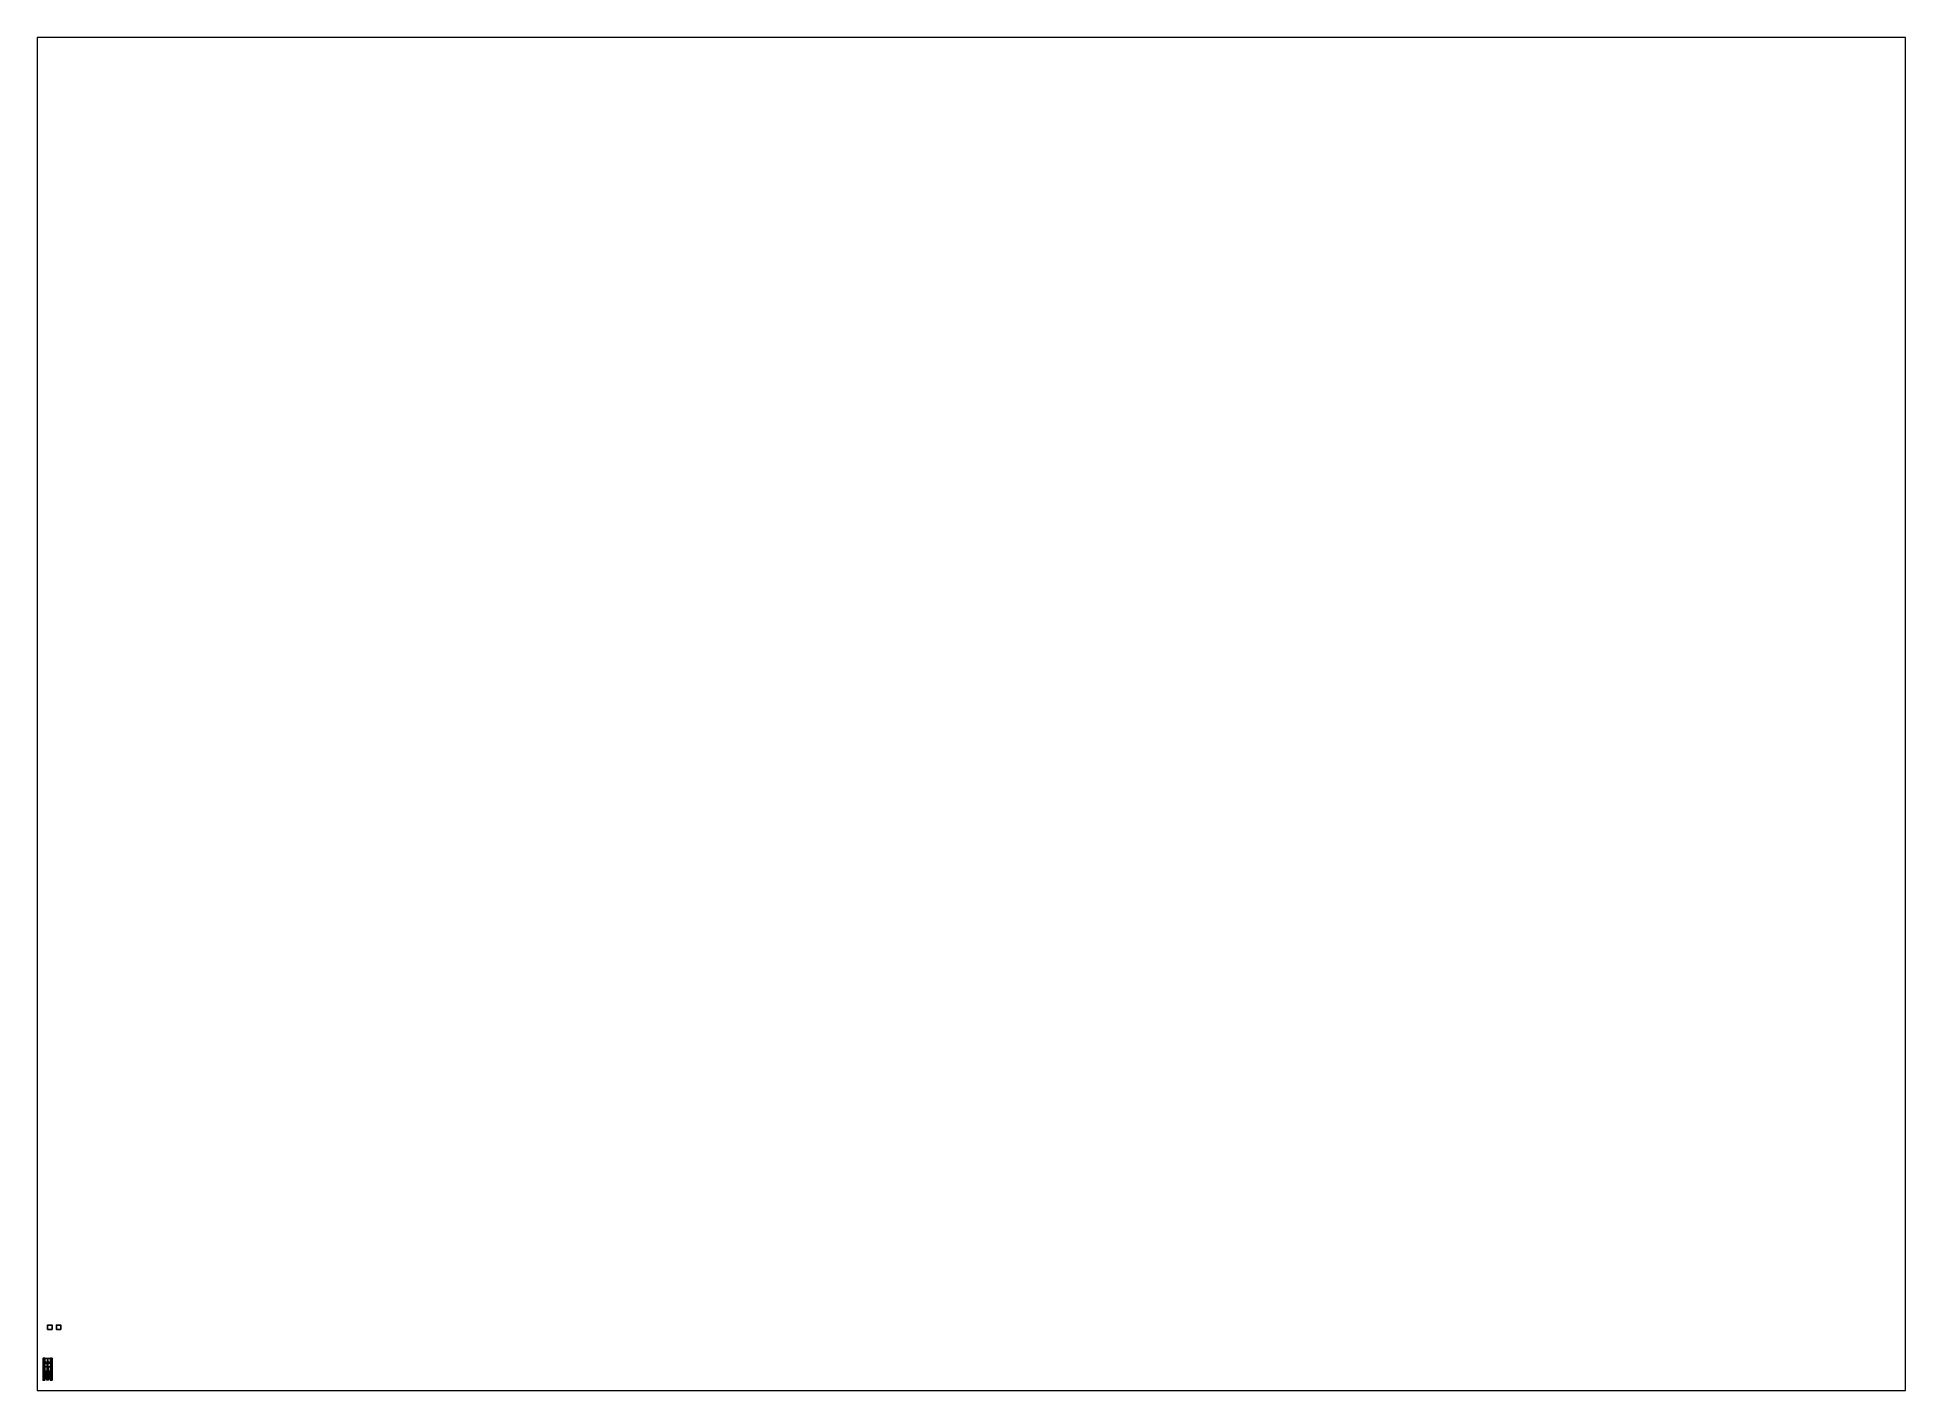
# Paper-space layout 'Layout1' of a CAD drawing. Header units: millimetres. Extents: x 28 to 251, y 20 to 181.
# The model-space entities are those that its viewports show. They can reach past a viewport. Long polylines and large blocks are cut down to what shows.
import ezdxf

# ---------------------------------------------------------------- set-up
doc = ezdxf.new("R2010")
doc.units = ezdxf.units.MM
for name, color, linetype in [('bogey', 5, 'Continuous'), ('gun', 1, 'Continuous'), ('mudguards', 6, 'Continuous'), ('sleeve', 5, 'Continuous'), ('tracks', 3, 'Continuous'), ('turret', 2, 'Continuous'), ('wheels', 2, 'Continuous')]:
    doc.layers.add(name, color=color, linetype=linetype)

msp = doc.modelspace()

# ---------------------------------------------------------------- linework, layer by layer
for points in [[(1, 9.65, 1), (1, 9.65), (0, 9.65), (0, 9.65, 1)], [(1, 9.65), (1, 8.65), (0, 8.65), (0, 9.65)], [(0, 9.65), (0, 8.65), (0, 8.65, 1), (0, 9.65, 1)], [(0, 9.65, 1), (0, 8.65, 1), (1, 8.65, 1), (1, 9.65, 1)], [(0, 8.65, 1), (0, 8.65), (1, 8.65), (1, 8.65, 1)], [(1, 8.65, 1), (1, 8.65), (1, 9.65), (1, 9.65, 1)], [(3, 9.65), (3, 8.65), (2, 8.65), (2, 9.65)], [(2, 9.65), (2, 8.65), (3, 8.65), (3, 9.65)], [(-0.95, 0.39, 1.2), (-0.64, 0.97, 1.23), (-0.64, 0.97, 1.05), (-0.95, 0.39, 1.01)], [(-0.95, 0.39, 1.2), (-0.64, 0.19, 1.2), (-0.64, 0.19, 1.2), (-0.64, 0.97, 1.23)], [(-0.64, 0.19, 1), (-0.64, 0.19, 1.2), (-0.95, 0.39, 1.2), (-0.95, 0.39, 1.01)], [(-0.95, 0.39, 1.17), (-0.95, -0.28, 1.15), (-0.7, -0.28, 1.15), (-0.7, 0.23, 1.17)], [(-0.95, 0.39, 1.02), (-0.95, -0.28, 0.98), (-0.95, -0.28, 1.15), (-0.95, 0.39, 1.17)], [(-0.81, 0.97, 1.13), (-0.82, 1.01, 1.13), (-0.79, 1.01, 1.07), (-0.79, 0.97, 1.07)], [(-0.79, 0.97, 1.19), (-0.79, 1.01, 1.19), (-0.82, 1.01, 1.13), (-0.81, 0.97, 1.13)], [(-0.73, 1.01, 1.22), (-0.67, 1.01, 1.19), (-0.82, 1.01, 1.13), (-0.79, 1.01, 1.19)], [(-0.67, 1.01, 1.19), (-0.64, 1.01, 1.13), (-0.79, 1.01, 1.07), (-0.82, 1.01, 1.13)], [(-0.78, 0.93, 1.13), (-0.81, 0.97, 1.13), (-0.79, 0.97, 1.07), (-0.76, 0.93, 1.1)], [(-0.76, 0.93, 1.16), (-0.79, 0.97, 1.19), (-0.81, 0.97, 1.13), (-0.78, 0.93, 1.13)], [(-0.79, 0.97, 1.07), (-0.79, 1.01, 1.07), (-0.73, 1.01, 1.04), (-0.73, 0.97, 1.05)], [(-0.73, 0.97, 1.21), (-0.73, 1.01, 1.22), (-0.79, 1.01, 1.19), (-0.79, 0.97, 1.19)], [(-0.64, 1.01, 1.13), (-0.67, 1.01, 1.07), (-0.73, 1.01, 1.04), (-0.79, 1.01, 1.07)], [(-0.76, 0.93, 1.1), (-0.79, 0.97, 1.07), (-0.73, 0.97, 1.05), (-0.73, 0.93, 1.08)], [(-0.73, 0.93, 1.18), (-0.73, 0.97, 1.21), (-0.79, 0.97, 1.19), (-0.76, 0.93, 1.16)], [(-0.73, 0.92, 1.13), (-0.78, 0.93, 1.13), (-0.76, 0.93, 1.1), (-0.73, 0.92, 1.13)], [(-0.73, 0.92, 1.13), (-0.76, 0.93, 1.16), (-0.78, 0.93, 1.13), (-0.73, 0.92, 1.13)], [(-0.73, 0.92, 1.13), (-0.76, 0.93, 1.1), (-0.73, 0.93, 1.08), (-0.73, 0.92, 1.13)], [(-0.73, 0.92, 1.13), (-0.73, 0.93, 1.18), (-0.76, 0.93, 1.16), (-0.73, 0.92, 1.13)], [(-0.73, 0.93, 1.16), (-0.76, 0.93, 1.13), (-0.76, 0.74, 1.13), (-0.73, 0.8, 1.16)], [(-0.76, 0.93, 1.13), (-0.73, 0.93, 1.1), (-0.73, 0.8, 1.1), (-0.76, 0.74, 1.13)], [(-0.73, 0.97, 1.05), (-0.73, 1.01, 1.04), (-0.67, 1.01, 1.07), (-0.67, 0.97, 1.07)], [(-0.67, 0.97, 1.19), (-0.67, 1.01, 1.19), (-0.73, 1.01, 1.22), (-0.73, 0.97, 1.21)], [(-0.73, 0.93, 1.08), (-0.73, 0.97, 1.05), (-0.67, 0.97, 1.07), (-0.7, 0.93, 1.1)], [(-0.7, 0.93, 1.16), (-0.67, 0.97, 1.19), (-0.73, 0.97, 1.21), (-0.73, 0.93, 1.18)], [(-0.73, 0.92, 1.13), (-0.73, 0.93, 1.08), (-0.7, 0.93, 1.1), (-0.73, 0.92, 1.13)], [(-0.73, 0.92, 1.13), (-0.7, 0.93, 1.1), (-0.69, 0.93, 1.13), (-0.73, 0.92, 1.13)], [(-0.73, 0.92, 1.13), (-0.69, 0.93, 1.13), (-0.7, 0.93, 1.16), (-0.73, 0.92, 1.13)], [(-0.73, 0.92, 1.13), (-0.7, 0.93, 1.16), (-0.73, 0.93, 1.18), (-0.73, 0.92, 1.13)], [(-0.7, 0.93, 1.13), (-0.73, 0.93, 1.16), (-0.73, 0.8, 1.16), (-0.7, 0.85, 1.13)], [(-0.73, 0.93, 1.1), (-0.7, 0.93, 1.13), (-0.7, 0.85, 1.13), (-0.73, 0.8, 1.1)], [(-0.7, 0.93, 1.1), (-0.67, 0.97, 1.07), (-0.65, 0.97, 1.13), (-0.69, 0.93, 1.13)], [(-0.69, 0.93, 1.13), (-0.65, 0.97, 1.13), (-0.67, 0.97, 1.19), (-0.7, 0.93, 1.16)], [(-0.7, -0.28, 1.15), (-0.7, -0.28, 0.98), (-0.7, 0.23, 1.02), (-0.7, 0.23, 1.17)], [(-0.67, 0.97, 1.07), (-0.67, 1.01, 1.07), (-0.64, 1.01, 1.13), (-0.65, 0.97, 1.13)], [(-0.65, 0.97, 1.13), (-0.64, 1.01, 1.13), (-0.67, 1.01, 1.19), (-0.67, 0.97, 1.19)], [(-0.64, 2.02, 0.54), (-0.64, 1.21, 0.35), (-0.64, 1.21, 1.1), (-0.64, 2.02, 0.81)], [(-0.64, 2.02, 0.81), (-0.64, 1.21, 1.1), (0.64, 1.21, 1.1), (0.64, 2.02, 0.81)], [(0.64, 2.02, 0.81), (0.64, 2.02, 0.54), (-0.64, 2.02, 0.54), (-0.64, 2.02, 0.81)], [(0.64, 2.02, 0.54), (0.64, 1.21, 0.35), (-0.64, 1.21, 0.35), (-0.64, 2.02, 0.54)], [(0.64, 1.21, 0.35), (0.64, -2.48, 0.35), (-0.64, -2.48, 0.35), (-0.64, 1.21, 0.35)], [(-0.64, 0.97, 1.23), (-0.64, 1.21, 1.1), (-0.64, 1.21, 0.35), (-0.64, 0.97, 0.35)], [(0.64, 0.97, 1.23), (0.64, 1.21, 1.1), (-0.64, 1.21, 1.1), (-0.64, 0.97, 1.23)], [(-0.64, -1.19, 0.92), (-0.64, 0.97, 1.05), (-0.64, 0.97, 0.35), (-0.64, -1.19, 0.35)], [(-0.03, 0.19, 1.29), (-0.03, 0.97, 1.25), (-0.64, 0.97, 1.23), (-0.64, 0.19, 1.2)], [(0.03, 0.97, 1.25), (0.64, 0.97, 1.23), (-0.64, 0.97, 1.23), (-0.03, 0.97, 1.25)], [(-0.64, -0.84, 1.19), (-0.64, 0.19, 1.2), (-0.64, 0.19, 1), (-0.64, -0.84, 0.94)], [(-0.03, -0.84, 1.29), (-0.03, 0.19, 1.29), (-0.64, 0.19, 1.2), (-0.64, -0.84, 1.19)], [(0.03, 0.19, 1.29), (0.03, 0.97, 1.25), (-0.03, 0.97, 1.25), (-0.03, 0.19, 1.29)], [(0.03, -0.84, 1.29), (0.03, 0.19, 1.29), (-0.03, 0.19, 1.29), (-0.03, -0.84, 1.29)], [(0.64, 0.97, 1.23), (0.03, 0.97, 1.25), (0.03, 0.19, 1.29), (0.64, 0.19, 1.2)], [(0.64, 0.19, 1.2), (0.03, 0.19, 1.29), (0.03, -0.84, 1.29), (0.64, -0.84, 1.19)], [(0.64, 1.21, 1.1), (0.64, 1.21, 0.35), (0.64, 2.02, 0.54), (0.64, 2.02, 0.81)], [(0.64, 1.21, 0.35), (0.64, 1.21, 1.1), (0.64, 0.97, 1.23), (0.64, 0.97, 0.35)], [(0.73, 1.01, 1.22), (0.79, 1.01, 1.19), (0.64, 1.01, 1.13), (0.67, 1.01, 1.19)], [(0.79, 1.01, 1.19), (0.82, 1.01, 1.13), (0.67, 1.01, 1.07), (0.64, 1.01, 1.13)], [(0.67, 0.97, 1.19), (0.67, 1.01, 1.19), (0.64, 1.01, 1.13), (0.65, 0.97, 1.13)], [(0.65, 0.97, 1.13), (0.64, 1.01, 1.13), (0.67, 1.01, 1.07), (0.67, 0.97, 1.07)], [(0.64, 0.97, 0.35), (0.64, 0.97, 1.05), (0.64, -1.19, 0.92), (0.64, -1.19, 0.35)], [(0.64, 0.97, 1.05), (0.64, 0.97, 1.23), (0.95, 0.39, 1.2), (0.95, 0.39, 1.01)], [(0.64, 0.97, 1.23), (0.64, 0.97, 1.23), (0.64, 0.19, 1.2), (0.95, 0.39, 1.2)], [(0.95, 0.39, 1.2), (0.64, 0.19, 1.2), (0.64, 0.19, 1), (0.95, 0.39, 1.01)], [(0.64, 0.19, 1), (0.64, 0.19, 1.2), (0.64, -0.84, 1.19), (0.64, -0.84, 0.94)], [(0.7, 0.93, 1.16), (0.67, 0.97, 1.19), (0.65, 0.97, 1.13), (0.68, 0.93, 1.13)], [(0.68, 0.93, 1.13), (0.65, 0.97, 1.13), (0.67, 0.97, 1.07), (0.7, 0.93, 1.1)], [(0.73, 0.97, 1.21), (0.73, 1.01, 1.22), (0.67, 1.01, 1.19), (0.67, 0.97, 1.19)], [(0.82, 1.01, 1.13), (0.79, 1.01, 1.07), (0.73, 1.01, 1.04), (0.67, 1.01, 1.07)], [(0.67, 0.97, 1.07), (0.67, 1.01, 1.07), (0.73, 1.01, 1.04), (0.73, 0.97, 1.05)], [(0.73, 0.93, 1.18), (0.73, 0.97, 1.21), (0.67, 0.97, 1.19), (0.7, 0.93, 1.16)], [(0.7, 0.93, 1.1), (0.67, 0.97, 1.07), (0.73, 0.97, 1.05), (0.73, 0.93, 1.08)], [(0.73, 0.92, 1.13), (0.7, 0.93, 1.16), (0.68, 0.93, 1.13), (0.73, 0.92, 1.13)], [(0.73, 0.92, 1.13), (0.68, 0.93, 1.13), (0.7, 0.93, 1.1), (0.73, 0.92, 1.13)], [(0.73, 0.92, 1.13), (0.73, 0.93, 1.18), (0.7, 0.93, 1.16), (0.73, 0.92, 1.13)], [(0.73, 0.92, 1.13), (0.7, 0.93, 1.1), (0.73, 0.93, 1.08), (0.73, 0.92, 1.13)], [(0.73, 0.93, 1.16), (0.7, 0.93, 1.13), (0.7, 0.85, 1.13), (0.73, 0.8, 1.16)], [(0.7, 0.93, 1.13), (0.73, 0.93, 1.1), (0.73, 0.8, 1.1), (0.7, 0.85, 1.13)], [(0.7, 0.23, 1.17), (0.7, -0.28, 1.15), (0.95, -0.28, 1.15), (0.95, 0.39, 1.17)], [(0.7, 0.23, 1.02), (0.7, -0.28, 0.98), (0.7, -0.28, 1.15), (0.7, 0.23, 1.17)], [(0.79, 0.97, 1.19), (0.79, 1.01, 1.19), (0.73, 1.01, 1.22), (0.73, 0.97, 1.21)], [(0.73, 0.97, 1.05), (0.73, 1.01, 1.04), (0.79, 1.01, 1.07), (0.79, 0.97, 1.07)], [(0.76, 0.93, 1.16), (0.79, 0.97, 1.19), (0.73, 0.97, 1.21), (0.73, 0.93, 1.18)], [(0.73, 0.93, 1.08), (0.73, 0.97, 1.05), (0.79, 0.97, 1.07), (0.76, 0.93, 1.1)], [(0.73, 0.92, 1.13), (0.76, 0.93, 1.16), (0.73, 0.93, 1.18), (0.73, 0.92, 1.13)], [(0.73, 0.92, 1.13), (0.77, 0.93, 1.13), (0.76, 0.93, 1.16), (0.73, 0.92, 1.13)], [(0.73, 0.92, 1.13), (0.76, 0.93, 1.1), (0.77, 0.93, 1.13), (0.73, 0.92, 1.13)], [(0.73, 0.92, 1.13), (0.73, 0.93, 1.08), (0.76, 0.93, 1.1), (0.73, 0.92, 1.13)], [(0.76, 0.93, 1.13), (0.73, 0.93, 1.16), (0.73, 0.8, 1.16), (0.76, 0.74, 1.13)], [(0.73, 0.93, 1.1), (0.76, 0.93, 1.13), (0.76, 0.74, 1.13), (0.73, 0.8, 1.1)], [(0.77, 0.93, 1.13), (0.81, 0.97, 1.13), (0.79, 0.97, 1.19), (0.76, 0.93, 1.16)], [(0.76, 0.93, 1.1), (0.79, 0.97, 1.07), (0.81, 0.97, 1.13), (0.77, 0.93, 1.13)], [(0.81, 0.97, 1.13), (0.82, 1.01, 1.13), (0.79, 1.01, 1.19), (0.79, 0.97, 1.19)], [(0.79, 0.97, 1.07), (0.79, 1.01, 1.07), (0.82, 1.01, 1.13), (0.81, 0.97, 1.13)], [(0.95, -0.28, 1.15), (0.95, -0.28, 0.98), (0.95, 0.39, 1.02), (0.95, 0.39, 1.17)], [(-1.03, -2.21, 0.85), (-1.03, -2.28, 0.9), (-1.07, -2.17, 1), (-1.03, -2.14, 0.9)], [(-1.03, -2.14, 0.9), (-1.03, -2.21, 0.96), (-0.97, -2.18, 0.94), (-1.01, -2.14, 0.9)], [(-1.03, -2.21, 0.85), (-1.03, -2.14, 0.9), (-1.01, -2.14, 0.9), (-0.97, -2.18, 0.86)], [(-1.03, -2.21, 0.96), (-1.03, -2.28, 0.9), (-0.93, -2.22, 0.9), (-0.97, -2.18, 0.94)], [(-1.03, -2.28, 0.9), (-1.03, -2.21, 0.85), (-0.97, -2.18, 0.86), (-0.93, -2.22, 0.9)], [(-0.73, -1.21, 1.06), (-0.77, -1.21, 1.02), (-1.01, -1.54, 0.94), (-0.97, -1.54, 0.98)], [(-0.77, -1.21, 1.02), (-0.73, -1.21, 0.98), (-0.97, -1.54, 0.9), (-1.01, -1.54, 0.94)], [(-0.97, -1.54, 0.98), (-1.01, -1.54, 0.94), (-1.01, -2.14, 0.9), (-0.97, -2.18, 0.94)], [(-1.01, -1.54, 0.94), (-0.97, -1.54, 0.9), (-0.97, -2.18, 0.86), (-1.01, -2.14, 0.9)], [(-0.64, -0.87, 1.37), (-0.64, -0.84, 1.19), (-0.98, -1.18, 1.19), (-0.98, -1.18, 1.37)], [(-0.64, -0.84, 1.19), (-0.64, -0.84, 0.94), (-0.98, -1.18, 0.92), (-0.98, -1.18, 1.19)], [(-0.64, -0.86, 1.19), (-0.64, -0.89, 1.37), (-0.98, -1.2, 1.37), (-0.98, -1.2, 1.19)], [(-0.64, -0.86, 0.94), (-0.64, -0.86, 1.19), (-0.98, -1.2, 1.19), (-0.98, -1.2, 0.92)], [(-0.64, -0.89, 1.37), (-0.64, -0.87, 1.37), (-0.98, -1.18, 1.37), (-0.98, -1.2, 1.37)], [(-0.98, -1.2, 1.19), (-0.98, -1.2, 1.37), (-0.98, -1.18, 1.37), (-0.98, -1.18, 1.19)], [(-0.98, -1.2, 0.92), (-0.98, -1.2, 1.19), (-0.98, -1.18, 1.19), (-0.98, -1.18, 0.92)], [(-0.69, -1.21, 1.02), (-0.73, -1.21, 1.06), (-0.97, -1.54, 0.98), (-0.93, -1.54, 0.94)], [(-0.73, -1.21, 0.98), (-0.69, -1.21, 1.02), (-0.93, -1.54, 0.94), (-0.97, -1.54, 0.9)], [(-0.93, -1.54, 0.94), (-0.97, -1.54, 0.98), (-0.97, -2.18, 0.94), (-0.93, -2.22, 0.9)], [(-0.97, -1.54, 0.9), (-0.93, -1.54, 0.94), (-0.93, -2.22, 0.9), (-0.97, -2.18, 0.86)], [(-0.95, -0.28, 1.15), (-0.95, -0.28, 0.98), (-0.7, -0.28, 0.98), (-0.7, -0.28, 1.15)], [(-0.74, -0.35, 1.13), (-0.74, -0.31, 1.06), (-0.81, -0.39, 1.06), (-0.77, -0.39, 1.13)], [(-0.74, -0.31, 1.06), (-0.74, -0.35, 0.99), (-0.77, -0.39, 0.99), (-0.81, -0.39, 1.06)], [(-0.77, -0.39, 1.13), (-0.81, -0.39, 1.06), (-0.81, -0.49, 1.05), (-0.77, -0.49, 1.12)], [(-0.81, -0.39, 1.06), (-0.77, -0.39, 0.99), (-0.77, -0.49, 0.99), (-0.81, -0.49, 1.05)], [(-0.77, -0.51, 1.12), (-0.81, -0.51, 1.05), (-0.81, -1.03, 1.03), (-0.77, -1.03, 1.1)], [(-0.81, -0.51, 1.05), (-0.77, -0.51, 0.98), (-0.77, -1.03, 0.96), (-0.81, -1.03, 1.03)], [(-0.69, -1.03, 1.1), (-0.77, -1.03, 1.1), (-0.81, -1.03, 1.03), (-0.65, -1.03, 1.03)], [(-0.65, -1.03, 1.03), (-0.81, -1.03, 1.03), (-0.77, -1.03, 0.96), (-0.69, -1.03, 0.96)], [(-0.69, -0.43, 1.13), (-0.74, -0.35, 1.13), (-0.77, -0.39, 1.13), (-0.69, -0.43, 1.13)], [(-0.74, -0.35, 0.99), (-0.69, -0.43, 0.99), (-0.69, -0.43, 0.99), (-0.77, -0.39, 0.99)], [(-0.69, -0.43, 1.13), (-0.77, -0.39, 1.13), (-0.77, -0.49, 1.12), (-0.69, -0.49, 1.12)], [(-0.77, -0.39, 0.99), (-0.69, -0.43, 0.99), (-0.69, -0.49, 0.99), (-0.77, -0.49, 0.99)], [(-0.73, -0.49, 1.09), (-0.77, -0.49, 1.05), (-0.77, -0.51, 1.05), (-0.73, -0.51, 1.09)], [(-0.77, -0.49, 1.05), (-0.73, -0.49, 1.01), (-0.73, -0.51, 1.01), (-0.77, -0.51, 1.05)], [(-0.69, -0.51, 1.12), (-0.77, -0.51, 1.12), (-0.77, -1.03, 1.1), (-0.69, -1.03, 1.1)], [(-0.77, -0.51, 0.98), (-0.69, -0.51, 0.98), (-0.69, -1.03, 0.96), (-0.77, -1.03, 0.96)], [(-0.73, -1.03, 1.07), (-0.77, -1.03, 1.03), (-0.77, -1.21, 1.02), (-0.73, -1.21, 1.06)], [(-0.77, -1.03, 1.03), (-0.73, -1.03, 0.99), (-0.73, -1.21, 0.98), (-0.77, -1.21, 1.02)], [(-0.64, -0.35, 1.13), (-0.64, -0.31, 1.06), (-0.74, -0.31, 1.06), (-0.74, -0.35, 1.13)], [(-0.64, -0.31, 1.06), (-0.64, -0.35, 0.99), (-0.74, -0.35, 0.99), (-0.74, -0.31, 1.06)], [(-0.64, -0.43, 1.13), (-0.64, -0.35, 1.13), (-0.74, -0.35, 1.13), (-0.69, -0.43, 1.13)], [(-0.64, -0.35, 0.99), (-0.64, -0.43, 0.99), (-0.69, -0.43, 0.99), (-0.74, -0.35, 0.99)], [(-0.69, -0.49, 1.05), (-0.73, -0.49, 1.09), (-0.73, -0.51, 1.09), (-0.69, -0.51, 1.05)], [(-0.73, -0.49, 1.01), (-0.69, -0.49, 1.05), (-0.69, -0.51, 1.05), (-0.73, -0.51, 1.01)], [(-0.69, -1.03, 1.03), (-0.73, -1.03, 1.07), (-0.73, -1.21, 1.06), (-0.69, -1.21, 1.02)], [(-0.73, -1.03, 0.99), (-0.69, -1.03, 1.03), (-0.69, -1.21, 1.02), (-0.73, -1.21, 0.98)], [(-0.64, -0.47, 1.06), (-0.64, -0.43, 1.13), (-0.69, -0.43, 1.13), (-0.65, -0.47, 1.06)], [(-0.64, -0.43, 0.99), (-0.64, -0.47, 1.06), (-0.65, -0.47, 1.06), (-0.69, -0.43, 0.99)], [(-0.65, -0.47, 1.06), (-0.69, -0.43, 1.13), (-0.69, -0.49, 1.12), (-0.65, -0.49, 1.05)], [(-0.69, -0.43, 0.99), (-0.65, -0.47, 1.06), (-0.65, -0.49, 1.05), (-0.69, -0.49, 0.99)], [(-0.65, -0.51, 1.05), (-0.69, -0.51, 1.12), (-0.69, -1.03, 1.1), (-0.65, -1.03, 1.03)], [(-0.69, -0.51, 0.98), (-0.65, -0.51, 1.05), (-0.65, -1.03, 1.03), (-0.69, -1.03, 0.96)], [(0.64, -0.84, 1.19), (0.03, -0.84, 1.29), (-0.03, -0.84, 1.29), (-0.64, -0.84, 1.19)], [(-0.03, -0.87, 1.37), (-0.03, -0.84, 1.29), (-0.64, -0.84, 1.19), (-0.64, -0.87, 1.37)], [(0.64, -1.19, 0.92), (0.64, -0.86, 0.94), (-0.64, -0.86, 0.94), (-0.64, -1.19, 0.92)], [(0.64, -0.86, 0.94), (0.64, -0.86, 1.19), (-0.64, -0.86, 1.19), (-0.64, -0.86, 0.94)], [(0.64, -0.86, 1.19), (0.64, -0.89, 1.37), (-0.64, -0.89, 1.37), (-0.64, -0.86, 1.19)], [(0.64, -0.89, 1.37), (0.64, -0.87, 1.37), (-0.64, -0.87, 1.37), (-0.64, -0.89, 1.37)], [(-0.6, -2.48, 0.81), (-0.6, -1.19, 0.92), (-0.64, -1.19, 0.92), (-0.64, -2.48, 0.81)], [(-0.64, -2.48, 0.81), (-0.64, -1.19, 0.92), (-0.64, -1.19, 0.35), (-0.64, -2.48, 0.35)], [(-0.6, -2.48, 0.67), (-0.64, -2.48, 0.35), (0.64, -2.48, 0.35), (0.6, -2.48, 0.67)], [(-0.6, -2.48, 0.67), (-0.6, -2.48, 0.81), (-0.64, -2.48, 0.81), (-0.64, -2.48, 0.35)], [(-0.6, -1.19, 0.67), (-0.6, -2.48, 0.67), (0.6, -2.48, 0.67), (0.6, -1.19, 0.67)], [(0.6, -1.19, 0.67), (0.6, -1.19, 0.92), (-0.6, -1.19, 0.92), (-0.6, -1.19, 0.67)], [(-0.6, -1.19, 0.67), (-0.6, -1.19, 0.92), (-0.6, -2.48, 0.81), (-0.6, -2.48, 0.67)], [(-0.07, -2.48, 0.35), (-0.07, -2.7, 0.35), (-0.07, -2.7, 0.53), (-0.07, -2.48, 0.53)], [(-0.07, -2.48, 0.53), (-0.07, -2.7, 0.53), (0.07, -2.7, 0.53), (0.07, -2.48, 0.53)], [(0.07, -2.48, 0.35), (0.07, -2.7, 0.35), (-0.07, -2.7, 0.35), (-0.07, -2.48, 0.35)], [(-0.07, -2.7, 0.53), (-0.07, -2.7, 0.35), (0.07, -2.7, 0.35), (0.07, -2.7, 0.53)], [(0.03, -0.87, 1.37), (0.03, -0.84, 1.29), (-0.03, -0.84, 1.29), (-0.03, -0.87, 1.37)], [(0.64, -0.87, 1.37), (0.64, -0.84, 1.19), (0.03, -0.84, 1.29), (0.03, -0.87, 1.37)], [(0.07, -2.7, 0.53), (0.07, -2.7, 0.35), (0.07, -2.48, 0.35), (0.07, -2.48, 0.53)], [(0.6, -2.48, 0.81), (0.6, -1.19, 0.92), (0.6, -1.19, 0.67), (0.6, -2.48, 0.67)], [(0.64, -2.48, 0.81), (0.64, -1.19, 0.92), (0.6, -1.19, 0.92), (0.6, -2.48, 0.81)], [(0.64, -2.48, 0.35), (0.64, -2.48, 0.81), (0.6, -2.48, 0.81), (0.6, -2.48, 0.67)], [(0.64, -0.31, 1.06), (0.64, -0.35, 1.13), (0.74, -0.35, 1.13), (0.74, -0.31, 1.06)], [(0.64, -0.35, 0.99), (0.64, -0.31, 1.06), (0.74, -0.31, 1.06), (0.74, -0.35, 0.99)], [(0.64, -0.43, 0.99), (0.64, -0.35, 0.99), (0.74, -0.35, 0.99), (0.69, -0.43, 0.99)], [(0.64, -0.35, 1.13), (0.64, -0.43, 1.13), (0.69, -0.43, 1.13), (0.74, -0.35, 1.13)], [(0.64, -0.47, 1.06), (0.64, -0.43, 0.99), (0.69, -0.43, 0.99), (0.65, -0.47, 1.06)], [(0.64, -0.43, 1.13), (0.64, -0.47, 1.06), (0.65, -0.47, 1.06), (0.69, -0.43, 1.13)], [(0.98, -1.18, 1.37), (0.98, -1.18, 1.19), (0.64, -0.84, 1.19), (0.64, -0.87, 1.37)], [(0.98, -1.18, 1.19), (0.98, -1.18, 0.92), (0.64, -0.84, 0.94), (0.64, -0.84, 1.19)], [(0.98, -1.2, 1.19), (0.98, -1.2, 1.37), (0.64, -0.89, 1.37), (0.64, -0.86, 1.19)], [(0.98, -1.2, 0.92), (0.98, -1.2, 1.19), (0.64, -0.86, 1.19), (0.64, -0.86, 0.94)], [(0.98, -1.2, 1.37), (0.98, -1.18, 1.37), (0.64, -0.87, 1.37), (0.64, -0.89, 1.37)], [(0.64, -1.19, 0.35), (0.64, -1.19, 0.92), (0.64, -2.48, 0.81), (0.64, -2.48, 0.35)], [(0.69, -0.43, 1.13), (0.65, -0.47, 1.06), (0.65, -0.49, 1.05), (0.69, -0.49, 1.12)], [(0.65, -0.47, 1.06), (0.69, -0.43, 0.99), (0.69, -0.49, 0.99), (0.65, -0.49, 1.05)], [(0.65, -0.51, 1.05), (0.69, -0.51, 0.98), (0.69, -1.03, 0.96), (0.65, -1.03, 1.03)], [(0.69, -0.51, 1.12), (0.65, -0.51, 1.05), (0.65, -1.03, 1.03), (0.69, -1.03, 1.1)], [(0.81, -1.03, 1.03), (0.65, -1.03, 1.03), (0.69, -1.03, 0.96), (0.77, -1.03, 0.96)], [(0.77, -1.03, 1.1), (0.69, -1.03, 1.1), (0.65, -1.03, 1.03), (0.81, -1.03, 1.03)], [(0.69, -0.43, 0.99), (0.74, -0.35, 0.99), (0.77, -0.39, 0.99), (0.69, -0.43, 0.99)], [(0.74, -0.35, 1.13), (0.69, -0.43, 1.13), (0.69, -0.43, 1.13), (0.77, -0.39, 1.13)], [(0.77, -0.39, 1.13), (0.69, -0.43, 1.13), (0.69, -0.49, 1.12), (0.77, -0.49, 1.12)], [(0.69, -0.43, 0.99), (0.77, -0.39, 0.99), (0.77, -0.49, 0.99), (0.69, -0.49, 0.99)], [(0.69, -0.49, 1.05), (0.73, -0.49, 1.01), (0.73, -0.51, 1.01), (0.69, -0.51, 1.05)], [(0.73, -0.49, 1.09), (0.69, -0.49, 1.05), (0.69, -0.51, 1.05), (0.73, -0.51, 1.09)], [(0.69, -0.51, 0.98), (0.77, -0.51, 0.98), (0.77, -1.03, 0.96), (0.69, -1.03, 0.96)], [(0.77, -0.51, 1.12), (0.69, -0.51, 1.12), (0.69, -1.03, 1.1), (0.77, -1.03, 1.1)], [(0.69, -1.03, 1.03), (0.73, -1.03, 0.99), (0.73, -1.21, 0.98), (0.69, -1.21, 1.02)], [(0.73, -1.03, 1.07), (0.69, -1.03, 1.03), (0.69, -1.21, 1.02), (0.73, -1.21, 1.06)], [(0.73, -1.21, 1.06), (0.69, -1.21, 1.02), (0.93, -1.54, 0.94), (0.97, -1.54, 0.98)], [(0.69, -1.21, 1.02), (0.73, -1.21, 0.98), (0.97, -1.54, 0.9), (0.93, -1.54, 0.94)], [(0.7, -0.28, 1.15), (0.7, -0.28, 0.98), (0.95, -0.28, 0.98), (0.95, -0.28, 1.15)], [(0.73, -0.49, 1.01), (0.77, -0.49, 1.05), (0.77, -0.51, 1.05), (0.73, -0.51, 1.01)], [(0.77, -0.49, 1.05), (0.73, -0.49, 1.09), (0.73, -0.51, 1.09), (0.77, -0.51, 1.05)], [(0.73, -1.03, 0.99), (0.77, -1.03, 1.03), (0.77, -1.21, 1.02), (0.73, -1.21, 0.98)], [(0.77, -1.03, 1.03), (0.73, -1.03, 1.07), (0.73, -1.21, 1.06), (0.77, -1.21, 1.02)], [(0.77, -1.21, 1.02), (0.73, -1.21, 1.06), (0.97, -1.54, 0.98), (1.01, -1.54, 0.94)], [(0.73, -1.21, 0.98), (0.77, -1.21, 1.02), (1.01, -1.54, 0.94), (0.97, -1.54, 0.9)], [(0.74, -0.31, 1.06), (0.74, -0.35, 1.13), (0.77, -0.39, 1.13), (0.81, -0.39, 1.06)], [(0.74, -0.35, 0.99), (0.74, -0.31, 1.06), (0.81, -0.39, 1.06), (0.77, -0.39, 0.99)], [(0.81, -0.39, 1.06), (0.77, -0.39, 1.13), (0.77, -0.49, 1.12), (0.81, -0.49, 1.05)], [(0.77, -0.39, 0.99), (0.81, -0.39, 1.06), (0.81, -0.49, 1.05), (0.77, -0.49, 0.99)], [(0.77, -0.51, 0.98), (0.81, -0.51, 1.05), (0.81, -1.03, 1.03), (0.77, -1.03, 0.96)], [(0.81, -0.51, 1.05), (0.77, -0.51, 1.12), (0.77, -1.03, 1.1), (0.81, -1.03, 1.03)], [(0.97, -1.54, 0.98), (0.93, -1.54, 0.94), (0.93, -2.22, 0.9), (0.97, -2.18, 0.94)], [(0.93, -1.54, 0.94), (0.97, -1.54, 0.9), (0.97, -2.18, 0.86), (0.93, -2.22, 0.9)], [(0.97, -2.18, 0.94), (0.93, -2.22, 0.9), (1.03, -2.28, 0.9), (1.03, -2.21, 0.96)], [(0.93, -2.22, 0.9), (0.97, -2.18, 0.86), (1.03, -2.21, 0.85), (1.03, -2.28, 0.9)], [(1.01, -1.54, 0.94), (0.97, -1.54, 0.98), (0.97, -2.18, 0.94), (1.01, -2.14, 0.9)], [(0.97, -1.54, 0.9), (1.01, -1.54, 0.94), (1.01, -2.14, 0.9), (0.97, -2.18, 0.86)], [(1.01, -2.14, 0.9), (0.97, -2.18, 0.94), (1.03, -2.21, 0.96), (1.03, -2.14, 0.9)], [(0.97, -2.18, 0.86), (1.01, -2.14, 0.9), (1.03, -2.14, 0.9), (1.03, -2.21, 0.85)], [(0.98, -1.2, 1.37), (0.98, -1.2, 1.19), (0.98, -1.18, 1.19), (0.98, -1.18, 1.37)], [(0.98, -1.2, 1.19), (0.98, -1.2, 0.92), (0.98, -1.18, 0.92), (0.98, -1.18, 1.19)], [(1.03, -2.14, 0.9), (1.07, -2.17, 1), (1.03, -2.28, 0.9), (1.03, -2.21, 0.85)]]:
    msp.add_3dface(points)
at = {"layer": 'bogey'}
for points in [[(-0.64, 0.43, 0.49), (-0.64, 0.46, 0.43), (-1, 0.46, 0.43), (-1, 0.43, 0.49)], [(-1, 0.36, 0.49), (-1, 0.43, 0.49), (-1, 0.46, 0.43), (-1, 0.32, 0.43)], [(-1, 0.32, 0.43), (-1, 0.46, 0.43), (-1, 0.43, 0.37), (-1, 0.36, 0.37)], [(-0.64, 0.46, 0.43), (-0.64, 0.43, 0.37), (-1, 0.43, 0.37), (-1, 0.46, 0.43)], [(-0.64, 0.43, 0.37), (-0.64, 0.36, 0.37), (-1, 0.36, 0.37), (-1, 0.43, 0.37)], [(-0.64, 0.36, 0.49), (-0.64, 0.43, 0.49), (-1, 0.43, 0.49), (-1, 0.36, 0.49)], [(-0.64, 0.32, 0.43), (-0.64, 0.36, 0.49), (-1, 0.36, 0.49), (-1, 0.32, 0.43)], [(-0.64, 0.36, 0.37), (-0.64, 0.32, 0.43), (-1, 0.32, 0.43), (-1, 0.36, 0.37)], [(-0.99, 1.06, 0.18), (-0.99, 1.03, 0.16), (-0.99, 1.03, 0.25), (-0.99, 1.06, 0.23)], [(-0.94, 1.06, 0.23), (-0.94, 1.06, 0.18), (-0.99, 1.06, 0.18), (-0.99, 1.06, 0.23)], [(-0.94, 1.06, 0.18), (-0.94, 1.03, 0.16), (-0.99, 1.03, 0.16), (-0.99, 1.06, 0.18)], [(-0.99, 1.06, 0.23), (-0.99, 1.03, 0.25), (-0.94, 1.03, 0.25), (-0.94, 1.06, 0.23)], [(-0.99, 1.03, 0.16), (-0.99, 0.58, 0.16), (-0.99, 0.58, 0.25), (-0.99, 1.03, 0.25)], [(-0.94, 1.03, 0.16), (-0.94, 0.58, 0.16), (-0.99, 0.58, 0.16), (-0.99, 1.03, 0.16)], [(-0.99, 1.03, 0.25), (-0.99, 0.58, 0.25), (-0.99, 0.78, 0.34), (-0.99, 0.82, 0.34)], [(-0.94, 0.82, 0.34), (-0.94, 1.03, 0.25), (-0.99, 1.03, 0.25), (-0.99, 0.82, 0.34)], [(-0.99, 0.69, 0.3), (-0.99, 0.61, 0.37), (-0.99, 0.69, 0.43), (-0.99, 0.82, 0.34)], [(-0.99, 0.82, 0.34), (-0.99, 0.69, 0.43), (-0.94, 0.69, 0.43), (-0.94, 0.82, 0.34)], [(-0.99, 0.61, 0.37), (-0.99, 0.48, 0.4), (-0.99, 0.56, 0.47), (-0.99, 0.69, 0.43)], [(-0.99, 0.69, 0.43), (-0.99, 0.56, 0.47), (-0.94, 0.56, 0.47), (-0.94, 0.69, 0.43)], [(-0.99, 0.69, 0.3), (-0.99, 0.58, 0.25), (-0.94, 0.58, 0.25), (-0.94, 0.69, 0.3)], [(-0.94, 0.69, 0.3), (-0.94, 0.61, 0.37), (-0.99, 0.61, 0.37), (-0.99, 0.69, 0.3)], [(-0.94, 0.61, 0.37), (-0.94, 0.48, 0.4), (-0.99, 0.48, 0.4), (-0.99, 0.61, 0.37)], [(-0.99, 0.55, 0.23), (-0.99, 0.58, 0.25), (-0.99, 0.58, 0.16), (-0.99, 0.55, 0.18)], [(-0.99, 0.55, 0.18), (-0.99, 0.58, 0.16), (-0.94, 0.58, 0.16), (-0.94, 0.55, 0.18)], [(-0.94, 0.55, 0.23), (-0.94, 0.58, 0.25), (-0.99, 0.58, 0.25), (-0.99, 0.55, 0.23)], [(-0.99, 0.48, 0.4), (-0.99, 0.42, 0.37), (-0.99, 0.43, 0.47), (-0.99, 0.56, 0.47)], [(-0.99, 0.56, 0.47), (-0.99, 0.43, 0.47), (-0.94, 0.43, 0.47), (-0.94, 0.56, 0.47)], [(-0.94, 0.55, 0.18), (-0.94, 0.55, 0.23), (-0.99, 0.55, 0.23), (-0.99, 0.55, 0.18)], [(-0.94, 0.48, 0.4), (-0.94, 0.42, 0.37), (-0.99, 0.42, 0.37), (-0.99, 0.48, 0.4)], [(-0.99, 0.35, 0.47), (-0.99, 0.36, 0.37), (-0.99, 0.3, 0.4), (-0.99, 0.22, 0.47)], [(-0.99, 0.3, 0.4), (-0.99, 0.36, 0.37), (-0.94, 0.36, 0.37), (-0.94, 0.3, 0.4)], [(-0.94, 0.22, 0.47), (-0.94, 0.35, 0.47), (-0.99, 0.35, 0.47), (-0.99, 0.22, 0.47)], [(-0.99, 0.22, 0.47), (-0.99, 0.3, 0.4), (-0.99, 0.17, 0.37), (-0.99, 0.09, 0.43)], [(-0.99, 0.17, 0.37), (-0.99, 0.3, 0.4), (-0.94, 0.3, 0.4), (-0.94, 0.17, 0.37)], [(-0.99, 0.23, 0.18), (-0.99, 0.23, 0.23), (-0.94, 0.23, 0.23), (-0.94, 0.23, 0.18)], [(-0.99, 0.2, 0.16), (-0.99, 0.2, 0.25), (-0.99, 0.23, 0.23), (-0.99, 0.23, 0.18)], [(-0.94, 0.23, 0.18), (-0.94, 0.2, 0.16), (-0.99, 0.2, 0.16), (-0.99, 0.23, 0.18)], [(-0.99, 0.23, 0.23), (-0.99, 0.2, 0.25), (-0.94, 0.2, 0.25), (-0.94, 0.23, 0.23)], [(-0.94, 0.09, 0.43), (-0.94, 0.22, 0.47), (-0.99, 0.22, 0.47), (-0.99, 0.09, 0.43)], [(-0.99, 0.2, 0.25), (-0.99, 0.2, 0.16), (-0.99, -0.25, 0.16), (-0.99, -0.25, 0.25)], [(-0.99, -0.25, 0.16), (-0.99, 0.2, 0.16), (-0.94, 0.2, 0.16), (-0.94, -0.25, 0.16)], [(-0.99, 0, 0.34), (-0.99, 0.2, 0.25), (-0.99, -0.25, 0.25), (-0.99, -0.04, 0.34)], [(-0.94, 0.09, 0.3), (-0.94, 0.2, 0.25), (-0.99, 0.2, 0.25), (-0.99, 0.09, 0.3)], [(-0.99, 0.09, 0.43), (-0.99, 0.17, 0.37), (-0.99, 0.09, 0.3), (-0.99, -0.04, 0.34)], [(-0.99, 0.09, 0.3), (-0.99, 0.17, 0.37), (-0.94, 0.17, 0.37), (-0.94, 0.09, 0.3)], [(-0.94, -0.04, 0.34), (-0.94, 0.09, 0.43), (-0.99, 0.09, 0.43), (-0.99, -0.04, 0.34)], [(-0.94, 1.03, 0.25), (-0.94, 1.03, 0.16), (-0.94, 1.06, 0.18), (-0.94, 1.06, 0.23)], [(-0.94, 0.58, 0.25), (-0.94, 0.58, 0.16), (-0.94, 1.03, 0.16), (-0.94, 1.03, 0.25)], [(-0.94, 0.78, 0.34), (-0.94, 0.58, 0.25), (-0.94, 1.03, 0.25), (-0.94, 0.82, 0.34)], [(-0.94, 0.84, 0.27), (-0.94, 0.76, 0.27), (-0.94, 0.76, 0.5), (-0.94, 0.84, 0.5)], [(-0.76, 0.84, 0.5), (-0.76, 0.84, 0.27), (-0.94, 0.84, 0.27), (-0.94, 0.84, 0.5)], [(-0.76, 0.84, 0.27), (-0.76, 0.76, 0.27), (-0.94, 0.76, 0.27), (-0.94, 0.84, 0.27)], [(-0.94, 0.84, 0.5), (-0.94, 0.76, 0.5), (-0.76, 0.76, 0.5), (-0.76, 0.84, 0.5)], [(-0.94, 0.69, 0.43), (-0.94, 0.61, 0.37), (-0.94, 0.69, 0.3), (-0.94, 0.82, 0.34)], [(-0.94, 0.76, 0.5), (-0.94, 0.76, 0.27), (-0.76, 0.76, 0.27), (-0.76, 0.76, 0.5)], [(-0.94, 0.56, 0.47), (-0.94, 0.48, 0.4), (-0.94, 0.61, 0.37), (-0.94, 0.69, 0.43)], [(-0.94, 0.58, 0.16), (-0.94, 0.58, 0.25), (-0.94, 0.55, 0.23), (-0.94, 0.55, 0.18)], [(-0.94, 0.43, 0.47), (-0.94, 0.42, 0.37), (-0.94, 0.48, 0.4), (-0.94, 0.56, 0.47)], [(-0.94, 0.3, 0.4), (-0.94, 0.36, 0.37), (-0.94, 0.35, 0.47), (-0.94, 0.22, 0.47)], [(-0.94, 0.17, 0.37), (-0.94, 0.3, 0.4), (-0.94, 0.22, 0.47), (-0.94, 0.09, 0.43)], [(-0.94, 0.23, 0.23), (-0.94, 0.2, 0.25), (-0.94, 0.2, 0.16), (-0.94, 0.23, 0.18)], [(-0.94, -0.25, 0.16), (-0.94, 0.2, 0.16), (-0.94, 0.2, 0.25), (-0.94, -0.25, 0.25)], [(-0.94, -0.25, 0.25), (-0.94, 0.2, 0.25), (-0.94, 0, 0.34), (-0.94, -0.04, 0.34)], [(-0.94, 0.09, 0.3), (-0.94, 0.17, 0.37), (-0.94, 0.09, 0.43), (-0.94, -0.04, 0.34)], [(-0.94, 0.02, 0.5), (-0.94, 0.02, 0.27), (-0.94, -0.06, 0.27), (-0.94, -0.06, 0.5)], [(-0.76, 0.02, 0.5), (-0.76, 0.02, 0.27), (-0.94, 0.02, 0.27), (-0.94, 0.02, 0.5)], [(-0.94, -0.06, 0.27), (-0.94, 0.02, 0.27), (-0.76, 0.02, 0.27), (-0.76, -0.06, 0.27)], [(-0.76, -0.06, 0.5), (-0.76, 0.02, 0.5), (-0.94, 0.02, 0.5), (-0.94, -0.06, 0.5)], [(-0.9, 0.84, 0.5), (-0.9, -0.06, 0.5), (-0.9, 0.07, 0.59), (-0.9, 0.71, 0.59)], [(-0.81, 0.71, 0.59), (-0.81, 0.84, 0.5), (-0.9, 0.84, 0.5), (-0.9, 0.71, 0.59)], [(-0.81, 0.76, 0.5), (-0.81, 0.39, 0.5), (-0.9, 0.39, 0.5), (-0.9, 0.76, 0.5)], [(-0.9, 0.71, 0.59), (-0.9, 0.6, 0.59), (-0.81, 0.6, 0.59), (-0.81, 0.71, 0.59)], [(-0.9, 0.6, 0.59), (-0.9, 0.18, 0.59), (-0.9, 0.3, 0.66), (-0.9, 0.48, 0.66)], [(-0.81, 0.48, 0.66), (-0.81, 0.6, 0.59), (-0.9, 0.6, 0.59), (-0.9, 0.48, 0.66)], [(-0.9, 0.48, 0.66), (-0.9, 0.39, 0.66), (-0.81, 0.39, 0.66), (-0.81, 0.48, 0.66)], [(-0.9, 0.02, 0.5), (-0.9, 0.39, 0.5), (-0.81, 0.39, 0.5), (-0.81, 0.02, 0.5)], [(-0.81, 0.3, 0.66), (-0.81, 0.39, 0.66), (-0.9, 0.39, 0.66), (-0.9, 0.3, 0.66)], [(-0.9, 0.3, 0.66), (-0.9, 0.18, 0.59), (-0.81, 0.18, 0.59), (-0.81, 0.3, 0.66)], [(-0.81, 0.07, 0.59), (-0.81, 0.18, 0.59), (-0.9, 0.18, 0.59), (-0.9, 0.07, 0.59)], [(-0.9, 0.07, 0.59), (-0.9, -0.06, 0.5), (-0.81, -0.06, 0.5), (-0.81, 0.07, 0.59)], [(-0.81, 0.07, 0.59), (-0.81, -0.06, 0.5), (-0.81, 0.84, 0.5), (-0.81, 0.71, 0.59)], [(-0.81, 0.3, 0.66), (-0.81, 0.18, 0.59), (-0.81, 0.6, 0.59), (-0.81, 0.48, 0.66)], [(-0.71, 1.06, 0.23), (-0.71, 1.06, 0.18), (-0.76, 1.06, 0.18), (-0.76, 1.06, 0.23)], [(-0.76, 1.06, 0.18), (-0.76, 1.03, 0.16), (-0.76, 1.03, 0.25), (-0.76, 1.06, 0.23)], [(-0.71, 1.06, 0.18), (-0.71, 1.03, 0.16), (-0.76, 1.03, 0.16), (-0.76, 1.06, 0.18)], [(-0.76, 1.06, 0.23), (-0.76, 1.03, 0.25), (-0.71, 1.03, 0.25), (-0.71, 1.06, 0.23)], [(-0.76, 1.03, 0.16), (-0.76, 0.58, 0.16), (-0.76, 0.58, 0.25), (-0.76, 1.03, 0.25)], [(-0.71, 1.03, 0.16), (-0.71, 0.58, 0.16), (-0.76, 0.58, 0.16), (-0.76, 1.03, 0.16)], [(-0.71, 0.82, 0.34), (-0.71, 1.03, 0.25), (-0.76, 1.03, 0.25), (-0.76, 0.82, 0.34)], [(-0.76, 1.03, 0.25), (-0.76, 0.58, 0.25), (-0.76, 0.78, 0.34), (-0.76, 0.82, 0.34)], [(-0.76, 0.76, 0.5), (-0.76, 0.76, 0.27), (-0.76, 0.84, 0.27), (-0.76, 0.84, 0.5)], [(-0.76, 0.69, 0.3), (-0.76, 0.61, 0.37), (-0.76, 0.69, 0.43), (-0.76, 0.82, 0.34)], [(-0.76, 0.82, 0.34), (-0.76, 0.69, 0.43), (-0.71, 0.69, 0.43), (-0.71, 0.82, 0.34)], [(-0.76, 0.61, 0.37), (-0.76, 0.48, 0.4), (-0.76, 0.56, 0.47), (-0.76, 0.69, 0.43)], [(-0.76, 0.69, 0.43), (-0.76, 0.56, 0.47), (-0.71, 0.56, 0.47), (-0.71, 0.69, 0.43)], [(-0.76, 0.69, 0.3), (-0.76, 0.58, 0.25), (-0.71, 0.58, 0.25), (-0.71, 0.69, 0.3)], [(-0.71, 0.69, 0.3), (-0.71, 0.61, 0.37), (-0.76, 0.61, 0.37), (-0.76, 0.69, 0.3)], [(-0.71, 0.61, 0.37), (-0.71, 0.48, 0.4), (-0.76, 0.48, 0.4), (-0.76, 0.61, 0.37)], [(-0.76, 0.55, 0.23), (-0.76, 0.58, 0.25), (-0.76, 0.58, 0.16), (-0.76, 0.55, 0.18)], [(-0.76, 0.55, 0.18), (-0.76, 0.58, 0.16), (-0.71, 0.58, 0.16), (-0.71, 0.55, 0.18)], [(-0.71, 0.55, 0.23), (-0.71, 0.58, 0.25), (-0.76, 0.58, 0.25), (-0.76, 0.55, 0.23)], [(-0.76, 0.48, 0.4), (-0.76, 0.42, 0.37), (-0.76, 0.43, 0.47), (-0.76, 0.56, 0.47)], [(-0.76, 0.56, 0.47), (-0.76, 0.43, 0.47), (-0.71, 0.43, 0.47), (-0.71, 0.56, 0.47)], [(-0.71, 0.55, 0.18), (-0.71, 0.55, 0.23), (-0.76, 0.55, 0.23), (-0.76, 0.55, 0.18)], [(-0.71, 0.48, 0.4), (-0.71, 0.42, 0.37), (-0.76, 0.42, 0.37), (-0.76, 0.48, 0.4)], [(-0.76, 0.35, 0.47), (-0.76, 0.36, 0.37), (-0.76, 0.3, 0.4), (-0.76, 0.22, 0.47)], [(-0.76, 0.3, 0.4), (-0.76, 0.36, 0.37), (-0.71, 0.36, 0.37), (-0.71, 0.3, 0.4)], [(-0.71, 0.22, 0.47), (-0.71, 0.35, 0.47), (-0.76, 0.35, 0.47), (-0.76, 0.22, 0.47)], [(-0.76, 0.22, 0.47), (-0.76, 0.3, 0.4), (-0.76, 0.17, 0.37), (-0.76, 0.09, 0.43)], [(-0.76, 0.17, 0.37), (-0.76, 0.3, 0.4), (-0.71, 0.3, 0.4), (-0.71, 0.17, 0.37)], [(-0.76, 0.2, 0.16), (-0.76, 0.2, 0.25), (-0.76, 0.23, 0.23), (-0.76, 0.23, 0.18)], [(-0.76, 0.23, 0.18), (-0.76, 0.23, 0.23), (-0.71, 0.23, 0.23), (-0.71, 0.23, 0.18)], [(-0.71, 0.23, 0.18), (-0.71, 0.2, 0.16), (-0.76, 0.2, 0.16), (-0.76, 0.23, 0.18)], [(-0.76, 0.23, 0.23), (-0.76, 0.2, 0.25), (-0.71, 0.2, 0.25), (-0.71, 0.23, 0.23)], [(-0.71, 0.09, 0.43), (-0.71, 0.22, 0.47), (-0.76, 0.22, 0.47), (-0.76, 0.09, 0.43)], [(-0.76, 0.2, 0.25), (-0.76, 0.2, 0.16), (-0.76, -0.25, 0.16), (-0.76, -0.25, 0.25)], [(-0.76, -0.25, 0.16), (-0.76, 0.2, 0.16), (-0.71, 0.2, 0.16), (-0.71, -0.25, 0.16)], [(-0.71, 0.09, 0.3), (-0.71, 0.2, 0.25), (-0.76, 0.2, 0.25), (-0.76, 0.09, 0.3)], [(-0.76, 0, 0.34), (-0.76, 0.2, 0.25), (-0.76, -0.25, 0.25), (-0.76, -0.04, 0.34)], [(-0.76, 0.09, 0.43), (-0.76, 0.17, 0.37), (-0.76, 0.09, 0.3), (-0.76, -0.04, 0.34)], [(-0.76, 0.09, 0.3), (-0.76, 0.17, 0.37), (-0.71, 0.17, 0.37), (-0.71, 0.09, 0.3)], [(-0.71, -0.04, 0.34), (-0.71, 0.09, 0.43), (-0.76, 0.09, 0.43), (-0.76, -0.04, 0.34)], [(-0.76, -0.06, 0.27), (-0.76, 0.02, 0.27), (-0.76, 0.02, 0.5), (-0.76, -0.06, 0.5)], [(-0.71, 1.03, 0.25), (-0.71, 1.03, 0.16), (-0.71, 1.06, 0.18), (-0.71, 1.06, 0.23)], [(-0.71, 0.58, 0.25), (-0.71, 0.58, 0.16), (-0.71, 1.03, 0.16), (-0.71, 1.03, 0.25)], [(-0.71, 0.78, 0.34), (-0.71, 0.58, 0.25), (-0.71, 1.03, 0.25), (-0.71, 0.82, 0.34)], [(-0.71, 0.69, 0.43), (-0.71, 0.61, 0.37), (-0.71, 0.69, 0.3), (-0.71, 0.82, 0.34)], [(-0.71, 0.56, 0.47), (-0.71, 0.48, 0.4), (-0.71, 0.61, 0.37), (-0.71, 0.69, 0.43)], [(-0.71, 0.58, 0.16), (-0.71, 0.58, 0.25), (-0.71, 0.55, 0.23), (-0.71, 0.55, 0.18)], [(-0.71, 0.43, 0.47), (-0.71, 0.42, 0.37), (-0.71, 0.48, 0.4), (-0.71, 0.56, 0.47)], [(-0.71, 0.3, 0.4), (-0.71, 0.36, 0.37), (-0.71, 0.35, 0.47), (-0.71, 0.22, 0.47)], [(-0.71, 0.17, 0.37), (-0.71, 0.3, 0.4), (-0.71, 0.22, 0.47), (-0.71, 0.09, 0.43)], [(-0.71, 0.23, 0.23), (-0.71, 0.2, 0.25), (-0.71, 0.2, 0.16), (-0.71, 0.23, 0.18)], [(-0.71, -0.25, 0.16), (-0.71, 0.2, 0.16), (-0.71, 0.2, 0.25), (-0.71, -0.25, 0.25)], [(-0.71, -0.25, 0.25), (-0.71, 0.2, 0.25), (-0.71, 0, 0.34), (-0.71, -0.04, 0.34)], [(-0.71, 0.09, 0.3), (-0.71, 0.17, 0.37), (-0.71, 0.09, 0.43), (-0.71, -0.04, 0.34)], [(0.64, 0.46, 0.43), (0.64, 0.43, 0.49), (1, 0.43, 0.49), (1, 0.46, 0.43)], [(0.64, 0.43, 0.37), (0.64, 0.46, 0.43), (1, 0.46, 0.43), (1, 0.43, 0.37)], [(0.64, 0.36, 0.37), (0.64, 0.43, 0.37), (1, 0.43, 0.37), (1, 0.36, 0.37)], [(0.64, 0.43, 0.49), (0.64, 0.36, 0.49), (1, 0.36, 0.49), (1, 0.43, 0.49)], [(0.64, 0.36, 0.49), (0.64, 0.32, 0.43), (1, 0.32, 0.43), (1, 0.36, 0.49)], [(0.64, 0.32, 0.43), (0.64, 0.36, 0.37), (1, 0.36, 0.37), (1, 0.32, 0.43)], [(0.71, 1.06, 0.18), (0.71, 1.03, 0.16), (0.71, 1.03, 0.25), (0.71, 1.06, 0.23)], [(0.76, 1.06, 0.23), (0.76, 1.06, 0.18), (0.71, 1.06, 0.18), (0.71, 1.06, 0.23)], [(0.76, 1.06, 0.18), (0.76, 1.03, 0.16), (0.71, 1.03, 0.16), (0.71, 1.06, 0.18)], [(0.71, 1.06, 0.23), (0.71, 1.03, 0.25), (0.76, 1.03, 0.25), (0.76, 1.06, 0.23)], [(0.71, 1.03, 0.16), (0.71, 0.58, 0.16), (0.71, 0.58, 0.25), (0.71, 1.03, 0.25)], [(0.76, 1.03, 0.16), (0.76, 0.58, 0.16), (0.71, 0.58, 0.16), (0.71, 1.03, 0.16)], [(0.76, 0.82, 0.34), (0.76, 1.03, 0.25), (0.71, 1.03, 0.25), (0.71, 0.82, 0.34)], [(0.71, 1.03, 0.25), (0.71, 0.58, 0.25), (0.71, 0.78, 0.34), (0.71, 0.82, 0.34)], [(0.71, 0.82, 0.34), (0.71, 0.69, 0.43), (0.76, 0.69, 0.43), (0.76, 0.82, 0.34)], [(0.71, 0.69, 0.3), (0.71, 0.61, 0.37), (0.71, 0.69, 0.43), (0.71, 0.82, 0.34)], [(0.71, 0.61, 0.37), (0.71, 0.48, 0.4), (0.71, 0.56, 0.47), (0.71, 0.69, 0.43)], [(0.71, 0.69, 0.43), (0.71, 0.56, 0.47), (0.76, 0.56, 0.47), (0.76, 0.69, 0.43)], [(0.71, 0.69, 0.3), (0.71, 0.58, 0.25), (0.76, 0.58, 0.25), (0.76, 0.69, 0.3)], [(0.76, 0.69, 0.3), (0.76, 0.61, 0.37), (0.71, 0.61, 0.37), (0.71, 0.69, 0.3)], [(0.76, 0.61, 0.37), (0.76, 0.48, 0.4), (0.71, 0.48, 0.4), (0.71, 0.61, 0.37)], [(0.71, 0.55, 0.23), (0.71, 0.58, 0.25), (0.71, 0.58, 0.16), (0.71, 0.55, 0.18)], [(0.71, 0.55, 0.18), (0.71, 0.58, 0.16), (0.76, 0.58, 0.16), (0.76, 0.55, 0.18)], [(0.76, 0.55, 0.23), (0.76, 0.58, 0.25), (0.71, 0.58, 0.25), (0.71, 0.55, 0.23)], [(0.71, 0.48, 0.4), (0.71, 0.42, 0.37), (0.71, 0.43, 0.47), (0.71, 0.56, 0.47)], [(0.71, 0.56, 0.47), (0.71, 0.43, 0.47), (0.76, 0.43, 0.47), (0.76, 0.56, 0.47)], [(0.76, 0.55, 0.18), (0.76, 0.55, 0.23), (0.71, 0.55, 0.23), (0.71, 0.55, 0.18)], [(0.76, 0.48, 0.4), (0.76, 0.42, 0.37), (0.71, 0.42, 0.37), (0.71, 0.48, 0.4)], [(0.71, 0.35, 0.47), (0.71, 0.36, 0.37), (0.71, 0.3, 0.4), (0.71, 0.22, 0.47)], [(0.71, 0.3, 0.4), (0.71, 0.36, 0.37), (0.76, 0.36, 0.37), (0.76, 0.3, 0.4)], [(0.76, 0.22, 0.47), (0.76, 0.35, 0.47), (0.71, 0.35, 0.47), (0.71, 0.22, 0.47)], [(0.71, 0.22, 0.47), (0.71, 0.3, 0.4), (0.71, 0.17, 0.37), (0.71, 0.09, 0.43)], [(0.71, 0.17, 0.37), (0.71, 0.3, 0.4), (0.76, 0.3, 0.4), (0.76, 0.17, 0.37)], [(0.71, 0.2, 0.16), (0.71, 0.2, 0.25), (0.71, 0.23, 0.23), (0.71, 0.23, 0.18)], [(0.71, 0.23, 0.18), (0.71, 0.23, 0.23), (0.76, 0.23, 0.23), (0.76, 0.23, 0.18)], [(0.76, 0.23, 0.18), (0.76, 0.2, 0.16), (0.71, 0.2, 0.16), (0.71, 0.23, 0.18)], [(0.71, 0.23, 0.23), (0.71, 0.2, 0.25), (0.76, 0.2, 0.25), (0.76, 0.23, 0.23)], [(0.76, 0.09, 0.43), (0.76, 0.22, 0.47), (0.71, 0.22, 0.47), (0.71, 0.09, 0.43)], [(0.71, 0.2, 0.25), (0.71, 0.2, 0.16), (0.71, -0.25, 0.16), (0.71, -0.25, 0.25)], [(0.71, -0.25, 0.16), (0.71, 0.2, 0.16), (0.76, 0.2, 0.16), (0.76, -0.25, 0.16)], [(0.76, 0.09, 0.3), (0.76, 0.2, 0.25), (0.71, 0.2, 0.25), (0.71, 0.09, 0.3)], [(0.71, 0, 0.34), (0.71, 0.2, 0.25), (0.71, -0.25, 0.25), (0.71, -0.04, 0.34)], [(0.71, 0.09, 0.43), (0.71, 0.17, 0.37), (0.71, 0.09, 0.3), (0.71, -0.04, 0.34)], [(0.71, 0.09, 0.3), (0.71, 0.17, 0.37), (0.76, 0.17, 0.37), (0.76, 0.09, 0.3)], [(0.76, -0.04, 0.34), (0.76, 0.09, 0.43), (0.71, 0.09, 0.43), (0.71, -0.04, 0.34)], [(0.76, 1.03, 0.25), (0.76, 1.03, 0.16), (0.76, 1.06, 0.18), (0.76, 1.06, 0.23)], [(0.76, 0.58, 0.25), (0.76, 0.58, 0.16), (0.76, 1.03, 0.16), (0.76, 1.03, 0.25)], [(0.76, 0.78, 0.34), (0.76, 0.58, 0.25), (0.76, 1.03, 0.25), (0.76, 0.82, 0.34)], [(0.76, 0.84, 0.27), (0.76, 0.76, 0.27), (0.76, 0.76, 0.5), (0.76, 0.84, 0.5)], [(0.94, 0.84, 0.5), (0.94, 0.84, 0.27), (0.76, 0.84, 0.27), (0.76, 0.84, 0.5)], [(0.94, 0.84, 0.27), (0.94, 0.76, 0.27), (0.76, 0.76, 0.27), (0.76, 0.84, 0.27)], [(0.76, 0.84, 0.5), (0.76, 0.76, 0.5), (0.94, 0.76, 0.5), (0.94, 0.84, 0.5)], [(0.76, 0.69, 0.43), (0.76, 0.61, 0.37), (0.76, 0.69, 0.3), (0.76, 0.82, 0.34)], [(0.76, 0.76, 0.5), (0.76, 0.76, 0.27), (0.94, 0.76, 0.27), (0.94, 0.76, 0.5)], [(0.76, 0.56, 0.47), (0.76, 0.48, 0.4), (0.76, 0.61, 0.37), (0.76, 0.69, 0.43)], [(0.76, 0.58, 0.16), (0.76, 0.58, 0.25), (0.76, 0.55, 0.23), (0.76, 0.55, 0.18)], [(0.76, 0.43, 0.47), (0.76, 0.42, 0.37), (0.76, 0.48, 0.4), (0.76, 0.56, 0.47)], [(0.76, 0.3, 0.4), (0.76, 0.36, 0.37), (0.76, 0.35, 0.47), (0.76, 0.22, 0.47)], [(0.76, 0.17, 0.37), (0.76, 0.3, 0.4), (0.76, 0.22, 0.47), (0.76, 0.09, 0.43)], [(0.76, 0.23, 0.23), (0.76, 0.2, 0.25), (0.76, 0.2, 0.16), (0.76, 0.23, 0.18)], [(0.76, -0.25, 0.16), (0.76, 0.2, 0.16), (0.76, 0.2, 0.25), (0.76, -0.25, 0.25)], [(0.76, -0.25, 0.25), (0.76, 0.2, 0.25), (0.76, 0, 0.34), (0.76, -0.04, 0.34)], [(0.76, 0.09, 0.3), (0.76, 0.17, 0.37), (0.76, 0.09, 0.43), (0.76, -0.04, 0.34)], [(0.94, 0.02, 0.5), (0.94, 0.02, 0.27), (0.76, 0.02, 0.27), (0.76, 0.02, 0.5)], [(0.76, 0.02, 0.5), (0.76, 0.02, 0.27), (0.76, -0.06, 0.27), (0.76, -0.06, 0.5)], [(0.76, -0.06, 0.27), (0.76, 0.02, 0.27), (0.94, 0.02, 0.27), (0.94, -0.06, 0.27)], [(0.94, -0.06, 0.5), (0.94, 0.02, 0.5), (0.76, 0.02, 0.5), (0.76, -0.06, 0.5)], [(0.9, 0.71, 0.59), (0.9, 0.84, 0.5), (0.81, 0.84, 0.5), (0.81, 0.71, 0.59)], [(0.81, 0.71, 0.59), (0.81, 0.84, 0.5), (0.81, -0.06, 0.5), (0.81, 0.07, 0.59)], [(0.9, 0.76, 0.5), (0.9, 0.39, 0.5), (0.81, 0.39, 0.5), (0.81, 0.76, 0.5)], [(0.81, 0.71, 0.59), (0.81, 0.6, 0.59), (0.9, 0.6, 0.59), (0.9, 0.71, 0.59)], [(0.9, 0.48, 0.66), (0.9, 0.6, 0.59), (0.81, 0.6, 0.59), (0.81, 0.48, 0.66)], [(0.81, 0.48, 0.66), (0.81, 0.6, 0.59), (0.81, 0.18, 0.59), (0.81, 0.3, 0.66)], [(0.81, 0.48, 0.66), (0.81, 0.39, 0.66), (0.9, 0.39, 0.66), (0.9, 0.48, 0.66)], [(0.81, 0.02, 0.5), (0.81, 0.39, 0.5), (0.9, 0.39, 0.5), (0.9, 0.02, 0.5)], [(0.9, 0.3, 0.66), (0.9, 0.39, 0.66), (0.81, 0.39, 0.66), (0.81, 0.3, 0.66)], [(0.81, 0.3, 0.66), (0.81, 0.18, 0.59), (0.9, 0.18, 0.59), (0.9, 0.3, 0.66)], [(0.9, 0.07, 0.59), (0.9, 0.18, 0.59), (0.81, 0.18, 0.59), (0.81, 0.07, 0.59)], [(0.81, 0.07, 0.59), (0.81, -0.06, 0.5), (0.9, -0.06, 0.5), (0.9, 0.07, 0.59)], [(0.9, -0.06, 0.5), (0.9, 0.84, 0.5), (0.9, 0.71, 0.59), (0.9, 0.07, 0.59)], [(0.9, 0.18, 0.59), (0.9, 0.6, 0.59), (0.9, 0.48, 0.66), (0.9, 0.3, 0.66)], [(0.99, 1.06, 0.23), (0.99, 1.06, 0.18), (0.94, 1.06, 0.18), (0.94, 1.06, 0.23)], [(0.94, 1.06, 0.18), (0.94, 1.03, 0.16), (0.94, 1.03, 0.25), (0.94, 1.06, 0.23)], [(0.99, 1.06, 0.18), (0.99, 1.03, 0.16), (0.94, 1.03, 0.16), (0.94, 1.06, 0.18)], [(0.94, 1.06, 0.23), (0.94, 1.03, 0.25), (0.99, 1.03, 0.25), (0.99, 1.06, 0.23)], [(0.94, 1.03, 0.16), (0.94, 0.58, 0.16), (0.94, 0.58, 0.25), (0.94, 1.03, 0.25)], [(0.99, 1.03, 0.16), (0.99, 0.58, 0.16), (0.94, 0.58, 0.16), (0.94, 1.03, 0.16)], [(0.94, 1.03, 0.25), (0.94, 0.58, 0.25), (0.94, 0.78, 0.34), (0.94, 0.82, 0.34)], [(0.99, 0.82, 0.34), (0.99, 1.03, 0.25), (0.94, 1.03, 0.25), (0.94, 0.82, 0.34)], [(0.94, 0.76, 0.5), (0.94, 0.76, 0.27), (0.94, 0.84, 0.27), (0.94, 0.84, 0.5)], [(0.94, 0.69, 0.3), (0.94, 0.61, 0.37), (0.94, 0.69, 0.43), (0.94, 0.82, 0.34)], [(0.94, 0.82, 0.34), (0.94, 0.69, 0.43), (0.99, 0.69, 0.43), (0.99, 0.82, 0.34)], [(0.94, 0.61, 0.37), (0.94, 0.48, 0.4), (0.94, 0.56, 0.47), (0.94, 0.69, 0.43)], [(0.94, 0.69, 0.43), (0.94, 0.56, 0.47), (0.99, 0.56, 0.47), (0.99, 0.69, 0.43)], [(0.94, 0.69, 0.3), (0.94, 0.58, 0.25), (0.99, 0.58, 0.25), (0.99, 0.69, 0.3)], [(0.99, 0.69, 0.3), (0.99, 0.61, 0.37), (0.94, 0.61, 0.37), (0.94, 0.69, 0.3)], [(0.99, 0.61, 0.37), (0.99, 0.48, 0.4), (0.94, 0.48, 0.4), (0.94, 0.61, 0.37)], [(0.94, 0.55, 0.23), (0.94, 0.58, 0.25), (0.94, 0.58, 0.16), (0.94, 0.55, 0.18)], [(0.94, 0.55, 0.18), (0.94, 0.58, 0.16), (0.99, 0.58, 0.16), (0.99, 0.55, 0.18)], [(0.99, 0.55, 0.23), (0.99, 0.58, 0.25), (0.94, 0.58, 0.25), (0.94, 0.55, 0.23)], [(0.94, 0.48, 0.4), (0.94, 0.42, 0.37), (0.94, 0.43, 0.47), (0.94, 0.56, 0.47)], [(0.94, 0.56, 0.47), (0.94, 0.43, 0.47), (0.99, 0.43, 0.47), (0.99, 0.56, 0.47)], [(0.99, 0.55, 0.18), (0.99, 0.55, 0.23), (0.94, 0.55, 0.23), (0.94, 0.55, 0.18)], [(0.99, 0.48, 0.4), (0.99, 0.42, 0.37), (0.94, 0.42, 0.37), (0.94, 0.48, 0.4)], [(0.94, 0.35, 0.47), (0.94, 0.36, 0.37), (0.94, 0.3, 0.4), (0.94, 0.22, 0.47)], [(0.94, 0.3, 0.4), (0.94, 0.36, 0.37), (0.99, 0.36, 0.37), (0.99, 0.3, 0.4)], [(0.99, 0.22, 0.47), (0.99, 0.35, 0.47), (0.94, 0.35, 0.47), (0.94, 0.22, 0.47)], [(0.94, 0.22, 0.47), (0.94, 0.3, 0.4), (0.94, 0.17, 0.37), (0.94, 0.09, 0.43)], [(0.94, 0.17, 0.37), (0.94, 0.3, 0.4), (0.99, 0.3, 0.4), (0.99, 0.17, 0.37)], [(0.94, 0.23, 0.18), (0.94, 0.23, 0.23), (0.99, 0.23, 0.23), (0.99, 0.23, 0.18)], [(0.94, 0.2, 0.16), (0.94, 0.2, 0.25), (0.94, 0.23, 0.23), (0.94, 0.23, 0.18)], [(0.99, 0.23, 0.18), (0.99, 0.2, 0.16), (0.94, 0.2, 0.16), (0.94, 0.23, 0.18)], [(0.94, 0.23, 0.23), (0.94, 0.2, 0.25), (0.99, 0.2, 0.25), (0.99, 0.23, 0.23)], [(0.99, 0.09, 0.43), (0.99, 0.22, 0.47), (0.94, 0.22, 0.47), (0.94, 0.09, 0.43)], [(0.94, 0.2, 0.25), (0.94, 0.2, 0.16), (0.94, -0.25, 0.16), (0.94, -0.25, 0.25)], [(0.94, -0.25, 0.16), (0.94, 0.2, 0.16), (0.99, 0.2, 0.16), (0.99, -0.25, 0.16)], [(0.94, 0, 0.34), (0.94, 0.2, 0.25), (0.94, -0.25, 0.25), (0.94, -0.04, 0.34)], [(0.99, 0.09, 0.3), (0.99, 0.2, 0.25), (0.94, 0.2, 0.25), (0.94, 0.09, 0.3)], [(0.94, 0.09, 0.43), (0.94, 0.17, 0.37), (0.94, 0.09, 0.3), (0.94, -0.04, 0.34)], [(0.94, 0.09, 0.3), (0.94, 0.17, 0.37), (0.99, 0.17, 0.37), (0.99, 0.09, 0.3)], [(0.99, -0.04, 0.34), (0.99, 0.09, 0.43), (0.94, 0.09, 0.43), (0.94, -0.04, 0.34)], [(0.94, -0.06, 0.27), (0.94, 0.02, 0.27), (0.94, 0.02, 0.5), (0.94, -0.06, 0.5)], [(0.99, 1.03, 0.25), (0.99, 1.03, 0.16), (0.99, 1.06, 0.18), (0.99, 1.06, 0.23)], [(0.99, 0.58, 0.25), (0.99, 0.58, 0.16), (0.99, 1.03, 0.16), (0.99, 1.03, 0.25)], [(0.99, 0.78, 0.34), (0.99, 0.58, 0.25), (0.99, 1.03, 0.25), (0.99, 0.82, 0.34)], [(0.99, 0.69, 0.43), (0.99, 0.61, 0.37), (0.99, 0.69, 0.3), (0.99, 0.82, 0.34)], [(0.99, 0.56, 0.47), (0.99, 0.48, 0.4), (0.99, 0.61, 0.37), (0.99, 0.69, 0.43)], [(0.99, 0.58, 0.16), (0.99, 0.58, 0.25), (0.99, 0.55, 0.23), (0.99, 0.55, 0.18)], [(0.99, 0.43, 0.47), (0.99, 0.42, 0.37), (0.99, 0.48, 0.4), (0.99, 0.56, 0.47)], [(0.99, 0.3, 0.4), (0.99, 0.36, 0.37), (0.99, 0.35, 0.47), (0.99, 0.22, 0.47)], [(0.99, 0.17, 0.37), (0.99, 0.3, 0.4), (0.99, 0.22, 0.47), (0.99, 0.09, 0.43)], [(0.99, 0.23, 0.23), (0.99, 0.2, 0.25), (0.99, 0.2, 0.16), (0.99, 0.23, 0.18)], [(0.99, -0.25, 0.16), (0.99, 0.2, 0.16), (0.99, 0.2, 0.25), (0.99, -0.25, 0.25)], [(0.99, -0.25, 0.25), (0.99, 0.2, 0.25), (0.99, 0, 0.34), (0.99, -0.04, 0.34)], [(0.99, 0.09, 0.3), (0.99, 0.17, 0.37), (0.99, 0.09, 0.43), (0.99, -0.04, 0.34)], [(1, 0.43, 0.49), (1, 0.36, 0.49), (1, 0.32, 0.43), (1, 0.46, 0.43)], [(1, 0.46, 0.43), (1, 0.32, 0.43), (1, 0.36, 0.37), (1, 0.43, 0.37)], [(-0.64, -1.27, 0.49), (-0.64, -1.24, 0.43), (-1, -1.24, 0.43), (-1, -1.27, 0.49)], [(-1, -1.34, 0.49), (-1, -1.27, 0.49), (-1, -1.24, 0.43), (-1, -1.38, 0.43)], [(-0.64, -1.24, 0.43), (-0.64, -1.27, 0.37), (-1, -1.27, 0.37), (-1, -1.24, 0.43)], [(-1, -1.38, 0.43), (-1, -1.24, 0.43), (-1, -1.27, 0.37), (-1, -1.34, 0.37)], [(-0.64, -1.27, 0.37), (-0.64, -1.34, 0.37), (-1, -1.34, 0.37), (-1, -1.27, 0.37)], [(-0.64, -1.34, 0.49), (-0.64, -1.27, 0.49), (-1, -1.27, 0.49), (-1, -1.34, 0.49)], [(-0.64, -1.38, 0.43), (-0.64, -1.34, 0.49), (-1, -1.34, 0.49), (-1, -1.38, 0.43)], [(-0.64, -1.34, 0.37), (-0.64, -1.38, 0.43), (-1, -1.38, 0.43), (-1, -1.34, 0.37)], [(-0.99, -0.04, 0.34), (-0.99, -0.25, 0.25), (-0.94, -0.25, 0.25), (-0.94, -0.04, 0.34)], [(-0.99, -0.25, 0.25), (-0.99, -0.25, 0.16), (-0.99, -0.28, 0.18), (-0.99, -0.28, 0.23)], [(-0.99, -0.28, 0.18), (-0.99, -0.25, 0.16), (-0.94, -0.25, 0.16), (-0.94, -0.28, 0.18)], [(-0.94, -0.28, 0.23), (-0.94, -0.25, 0.25), (-0.99, -0.25, 0.25), (-0.99, -0.28, 0.23)], [(-0.99, -0.28, 0.23), (-0.99, -0.28, 0.18), (-0.94, -0.28, 0.18), (-0.94, -0.28, 0.23)], [(-0.99, -0.64, 0.23), (-0.99, -0.67, 0.25), (-0.94, -0.67, 0.25), (-0.94, -0.64, 0.23)], [(-0.99, -0.64, 0.18), (-0.99, -0.67, 0.16), (-0.99, -0.67, 0.25), (-0.99, -0.64, 0.23)], [(-0.94, -0.64, 0.18), (-0.94, -0.67, 0.16), (-0.99, -0.67, 0.16), (-0.99, -0.64, 0.18)], [(-0.94, -0.64, 0.23), (-0.94, -0.64, 0.18), (-0.99, -0.64, 0.18), (-0.99, -0.64, 0.23)], [(-0.99, -0.67, 0.16), (-0.99, -1.12, 0.16), (-0.99, -1.12, 0.25), (-0.99, -0.67, 0.25)], [(-0.94, -0.67, 0.16), (-0.94, -1.12, 0.16), (-0.99, -1.12, 0.16), (-0.99, -0.67, 0.16)], [(-0.99, -0.67, 0.25), (-0.99, -1.12, 0.25), (-0.99, -0.92, 0.34), (-0.99, -0.88, 0.34)], [(-0.94, -0.88, 0.34), (-0.94, -0.67, 0.25), (-0.99, -0.67, 0.25), (-0.99, -0.88, 0.34)], [(-0.99, -1.01, 0.3), (-0.99, -1.09, 0.37), (-0.99, -1.01, 0.43), (-0.99, -0.88, 0.34)], [(-0.99, -0.88, 0.34), (-0.99, -1.01, 0.43), (-0.94, -1.01, 0.43), (-0.94, -0.88, 0.34)], [(-0.99, -1.01, 0.3), (-0.99, -1.12, 0.25), (-0.94, -1.12, 0.25), (-0.94, -1.01, 0.3)], [(-0.94, -1.01, 0.3), (-0.94, -1.09, 0.37), (-0.99, -1.09, 0.37), (-0.99, -1.01, 0.3)], [(-0.99, -1.09, 0.37), (-0.99, -1.22, 0.4), (-0.99, -1.14, 0.47), (-0.99, -1.01, 0.43)], [(-0.99, -1.01, 0.43), (-0.99, -1.14, 0.47), (-0.94, -1.14, 0.47), (-0.94, -1.01, 0.43)], [(-0.94, -1.09, 0.37), (-0.94, -1.22, 0.4), (-0.99, -1.22, 0.4), (-0.99, -1.09, 0.37)], [(-0.94, -1.15, 0.23), (-0.94, -1.12, 0.25), (-0.99, -1.12, 0.25), (-0.99, -1.15, 0.23)], [(-0.99, -1.15, 0.23), (-0.99, -1.12, 0.25), (-0.99, -1.12, 0.16), (-0.99, -1.15, 0.18)], [(-0.99, -1.15, 0.18), (-0.99, -1.12, 0.16), (-0.94, -1.12, 0.16), (-0.94, -1.15, 0.18)], [(-0.99, -1.14, 0.47), (-0.99, -1.27, 0.47), (-0.94, -1.27, 0.47), (-0.94, -1.14, 0.47)], [(-0.99, -1.22, 0.4), (-0.99, -1.28, 0.37), (-0.99, -1.27, 0.47), (-0.99, -1.14, 0.47)], [(-0.94, -1.15, 0.18), (-0.94, -1.15, 0.23), (-0.99, -1.15, 0.23), (-0.99, -1.15, 0.18)], [(-0.94, -1.22, 0.4), (-0.94, -1.28, 0.37), (-0.99, -1.28, 0.37), (-0.99, -1.22, 0.4)], [(-0.99, -1.4, 0.4), (-0.99, -1.34, 0.37), (-0.94, -1.34, 0.37), (-0.94, -1.4, 0.4)], [(-0.99, -1.35, 0.47), (-0.99, -1.34, 0.37), (-0.99, -1.4, 0.4), (-0.99, -1.48, 0.47)], [(-0.94, -1.48, 0.47), (-0.94, -1.35, 0.47), (-0.99, -1.35, 0.47), (-0.99, -1.48, 0.47)], [(-0.99, -1.53, 0.37), (-0.99, -1.4, 0.4), (-0.94, -1.4, 0.4), (-0.94, -1.53, 0.37)], [(-0.99, -1.48, 0.47), (-0.99, -1.4, 0.4), (-0.99, -1.53, 0.37), (-0.99, -1.61, 0.43)], [(-0.99, -1.47, 0.23), (-0.99, -1.5, 0.25), (-0.94, -1.5, 0.25), (-0.94, -1.47, 0.23)], [(-0.99, -1.5, 0.16), (-0.99, -1.5, 0.25), (-0.99, -1.47, 0.23), (-0.99, -1.47, 0.18)], [(-0.94, -1.47, 0.18), (-0.94, -1.5, 0.16), (-0.99, -1.5, 0.16), (-0.99, -1.47, 0.18)], [(-0.99, -1.47, 0.18), (-0.99, -1.47, 0.23), (-0.94, -1.47, 0.23), (-0.94, -1.47, 0.18)], [(-0.94, -1.61, 0.43), (-0.94, -1.48, 0.47), (-0.99, -1.48, 0.47), (-0.99, -1.61, 0.43)], [(-0.99, -1.5, 0.25), (-0.99, -1.5, 0.16), (-0.99, -1.95, 0.16), (-0.99, -1.95, 0.25)], [(-0.99, -1.95, 0.16), (-0.99, -1.5, 0.16), (-0.94, -1.5, 0.16), (-0.94, -1.95, 0.16)], [(-0.99, -1.7, 0.34), (-0.99, -1.5, 0.25), (-0.99, -1.95, 0.25), (-0.99, -1.74, 0.34)], [(-0.94, -1.61, 0.3), (-0.94, -1.5, 0.25), (-0.99, -1.5, 0.25), (-0.99, -1.61, 0.3)], [(-0.99, -1.61, 0.43), (-0.99, -1.53, 0.37), (-0.99, -1.61, 0.3), (-0.99, -1.74, 0.34)], [(-0.99, -1.61, 0.3), (-0.99, -1.53, 0.37), (-0.94, -1.53, 0.37), (-0.94, -1.61, 0.3)], [(-0.94, -1.74, 0.34), (-0.94, -1.61, 0.43), (-0.99, -1.61, 0.43), (-0.99, -1.74, 0.34)], [(-0.99, -1.74, 0.34), (-0.99, -1.95, 0.25), (-0.94, -1.95, 0.25), (-0.94, -1.74, 0.34)], [(-0.94, -1.98, 0.23), (-0.94, -1.95, 0.25), (-0.99, -1.95, 0.25), (-0.99, -1.98, 0.23)], [(-0.99, -1.95, 0.25), (-0.99, -1.95, 0.16), (-0.99, -1.98, 0.18), (-0.99, -1.98, 0.23)], [(-0.99, -1.98, 0.18), (-0.99, -1.95, 0.16), (-0.94, -1.95, 0.16), (-0.94, -1.98, 0.18)], [(-0.99, -1.98, 0.23), (-0.99, -1.98, 0.18), (-0.94, -1.98, 0.18), (-0.94, -1.98, 0.23)], [(-0.94, -0.06, 0.5), (-0.94, -0.06, 0.27), (-0.76, -0.06, 0.27), (-0.76, -0.06, 0.5)], [(-0.94, -0.28, 0.18), (-0.94, -0.25, 0.16), (-0.94, -0.25, 0.25), (-0.94, -0.28, 0.23)], [(-0.94, -0.67, 0.25), (-0.94, -0.67, 0.16), (-0.94, -0.64, 0.18), (-0.94, -0.64, 0.23)], [(-0.94, -1.12, 0.25), (-0.94, -1.12, 0.16), (-0.94, -0.67, 0.16), (-0.94, -0.67, 0.25)], [(-0.94, -0.92, 0.34), (-0.94, -1.12, 0.25), (-0.94, -0.67, 0.25), (-0.94, -0.88, 0.34)], [(-0.76, -0.86, 0.5), (-0.76, -0.86, 0.27), (-0.94, -0.86, 0.27), (-0.94, -0.86, 0.5)], [(-0.94, -0.86, 0.27), (-0.94, -0.94, 0.27), (-0.94, -0.94, 0.5), (-0.94, -0.86, 0.5)], [(-0.76, -0.86, 0.27), (-0.76, -0.94, 0.27), (-0.94, -0.94, 0.27), (-0.94, -0.86, 0.27)], [(-0.94, -0.86, 0.5), (-0.94, -0.94, 0.5), (-0.76, -0.94, 0.5), (-0.76, -0.86, 0.5)], [(-0.94, -1.01, 0.43), (-0.94, -1.09, 0.37), (-0.94, -1.01, 0.3), (-0.94, -0.88, 0.34)], [(-0.94, -0.94, 0.5), (-0.94, -0.94, 0.27), (-0.76, -0.94, 0.27), (-0.76, -0.94, 0.5)], [(-0.94, -1.14, 0.47), (-0.94, -1.22, 0.4), (-0.94, -1.09, 0.37), (-0.94, -1.01, 0.43)], [(-0.94, -1.12, 0.16), (-0.94, -1.12, 0.25), (-0.94, -1.15, 0.23), (-0.94, -1.15, 0.18)], [(-0.94, -1.27, 0.47), (-0.94, -1.28, 0.37), (-0.94, -1.22, 0.4), (-0.94, -1.14, 0.47)], [(-0.94, -1.4, 0.4), (-0.94, -1.34, 0.37), (-0.94, -1.35, 0.47), (-0.94, -1.48, 0.47)], [(-0.94, -1.53, 0.37), (-0.94, -1.4, 0.4), (-0.94, -1.48, 0.47), (-0.94, -1.61, 0.43)], [(-0.94, -1.47, 0.23), (-0.94, -1.5, 0.25), (-0.94, -1.5, 0.16), (-0.94, -1.47, 0.18)], [(-0.94, -1.95, 0.16), (-0.94, -1.5, 0.16), (-0.94, -1.5, 0.25), (-0.94, -1.95, 0.25)], [(-0.94, -1.95, 0.25), (-0.94, -1.5, 0.25), (-0.94, -1.7, 0.34), (-0.94, -1.74, 0.34)], [(-0.94, -1.61, 0.3), (-0.94, -1.53, 0.37), (-0.94, -1.61, 0.43), (-0.94, -1.74, 0.34)], [(-0.76, -1.68, 0.5), (-0.76, -1.68, 0.27), (-0.94, -1.68, 0.27), (-0.94, -1.68, 0.5)], [(-0.94, -1.68, 0.5), (-0.94, -1.68, 0.27), (-0.94, -1.76, 0.27), (-0.94, -1.76, 0.5)], [(-0.94, -1.76, 0.27), (-0.94, -1.68, 0.27), (-0.76, -1.68, 0.27), (-0.76, -1.76, 0.27)], [(-0.76, -1.76, 0.5), (-0.76, -1.68, 0.5), (-0.94, -1.68, 0.5), (-0.94, -1.76, 0.5)], [(-0.94, -1.76, 0.5), (-0.94, -1.76, 0.27), (-0.76, -1.76, 0.27), (-0.76, -1.76, 0.5)], [(-0.94, -1.98, 0.18), (-0.94, -1.95, 0.16), (-0.94, -1.95, 0.25), (-0.94, -1.98, 0.23)], [(-0.9, -0.86, 0.5), (-0.9, -1.76, 0.5), (-0.9, -1.63, 0.59), (-0.9, -0.99, 0.59)], [(-0.81, -0.99, 0.59), (-0.81, -0.86, 0.5), (-0.9, -0.86, 0.5), (-0.9, -0.99, 0.59)], [(-0.81, -0.94, 0.5), (-0.81, -1.31, 0.5), (-0.9, -1.31, 0.5), (-0.9, -0.94, 0.5)], [(-0.9, -0.99, 0.59), (-0.9, -1.1, 0.59), (-0.81, -1.1, 0.59), (-0.81, -0.99, 0.59)], [(-0.9, -1.1, 0.59), (-0.9, -1.52, 0.59), (-0.9, -1.4, 0.66), (-0.9, -1.22, 0.66)], [(-0.81, -1.22, 0.66), (-0.81, -1.1, 0.59), (-0.9, -1.1, 0.59), (-0.9, -1.22, 0.66)], [(-0.9, -1.22, 0.66), (-0.9, -1.31, 0.66), (-0.81, -1.31, 0.66), (-0.81, -1.22, 0.66)], [(-0.9, -1.68, 0.5), (-0.9, -1.31, 0.5), (-0.81, -1.31, 0.5), (-0.81, -1.68, 0.5)], [(-0.81, -1.4, 0.66), (-0.81, -1.31, 0.66), (-0.9, -1.31, 0.66), (-0.9, -1.4, 0.66)], [(-0.9, -1.4, 0.66), (-0.9, -1.52, 0.59), (-0.81, -1.52, 0.59), (-0.81, -1.4, 0.66)], [(-0.81, -1.63, 0.59), (-0.81, -1.52, 0.59), (-0.9, -1.52, 0.59), (-0.9, -1.63, 0.59)], [(-0.9, -1.63, 0.59), (-0.9, -1.76, 0.5), (-0.81, -1.76, 0.5), (-0.81, -1.63, 0.59)], [(-0.81, -1.63, 0.59), (-0.81, -1.76, 0.5), (-0.81, -0.86, 0.5), (-0.81, -0.99, 0.59)], [(-0.81, -1.4, 0.66), (-0.81, -1.52, 0.59), (-0.81, -1.1, 0.59), (-0.81, -1.22, 0.66)], [(-0.76, -0.04, 0.34), (-0.76, -0.25, 0.25), (-0.71, -0.25, 0.25), (-0.71, -0.04, 0.34)], [(-0.76, -0.25, 0.25), (-0.76, -0.25, 0.16), (-0.76, -0.28, 0.18), (-0.76, -0.28, 0.23)], [(-0.76, -0.28, 0.18), (-0.76, -0.25, 0.16), (-0.71, -0.25, 0.16), (-0.71, -0.28, 0.18)], [(-0.71, -0.28, 0.23), (-0.71, -0.25, 0.25), (-0.76, -0.25, 0.25), (-0.76, -0.28, 0.23)], [(-0.76, -0.28, 0.23), (-0.76, -0.28, 0.18), (-0.71, -0.28, 0.18), (-0.71, -0.28, 0.23)], [(-0.76, -0.64, 0.18), (-0.76, -0.67, 0.16), (-0.76, -0.67, 0.25), (-0.76, -0.64, 0.23)], [(-0.76, -0.64, 0.23), (-0.76, -0.67, 0.25), (-0.71, -0.67, 0.25), (-0.71, -0.64, 0.23)], [(-0.71, -0.64, 0.23), (-0.71, -0.64, 0.18), (-0.76, -0.64, 0.18), (-0.76, -0.64, 0.23)], [(-0.71, -0.64, 0.18), (-0.71, -0.67, 0.16), (-0.76, -0.67, 0.16), (-0.76, -0.64, 0.18)], [(-0.76, -0.67, 0.16), (-0.76, -1.12, 0.16), (-0.76, -1.12, 0.25), (-0.76, -0.67, 0.25)], [(-0.71, -0.67, 0.16), (-0.71, -1.12, 0.16), (-0.76, -1.12, 0.16), (-0.76, -0.67, 0.16)], [(-0.76, -0.67, 0.25), (-0.76, -1.12, 0.25), (-0.76, -0.92, 0.34), (-0.76, -0.88, 0.34)], [(-0.71, -0.88, 0.34), (-0.71, -0.67, 0.25), (-0.76, -0.67, 0.25), (-0.76, -0.88, 0.34)], [(-0.76, -0.94, 0.5), (-0.76, -0.94, 0.27), (-0.76, -0.86, 0.27), (-0.76, -0.86, 0.5)], [(-0.76, -0.88, 0.34), (-0.76, -1.01, 0.43), (-0.71, -1.01, 0.43), (-0.71, -0.88, 0.34)], [(-0.76, -1.01, 0.3), (-0.76, -1.09, 0.37), (-0.76, -1.01, 0.43), (-0.76, -0.88, 0.34)], [(-0.76, -1.01, 0.43), (-0.76, -1.14, 0.47), (-0.71, -1.14, 0.47), (-0.71, -1.01, 0.43)], [(-0.76, -1.09, 0.37), (-0.76, -1.22, 0.4), (-0.76, -1.14, 0.47), (-0.76, -1.01, 0.43)], [(-0.71, -1.01, 0.3), (-0.71, -1.09, 0.37), (-0.76, -1.09, 0.37), (-0.76, -1.01, 0.3)], [(-0.76, -1.01, 0.3), (-0.76, -1.12, 0.25), (-0.71, -1.12, 0.25), (-0.71, -1.01, 0.3)], [(-0.71, -1.09, 0.37), (-0.71, -1.22, 0.4), (-0.76, -1.22, 0.4), (-0.76, -1.09, 0.37)], [(-0.76, -1.15, 0.23), (-0.76, -1.12, 0.25), (-0.76, -1.12, 0.16), (-0.76, -1.15, 0.18)], [(-0.71, -1.15, 0.23), (-0.71, -1.12, 0.25), (-0.76, -1.12, 0.25), (-0.76, -1.15, 0.23)], [(-0.76, -1.15, 0.18), (-0.76, -1.12, 0.16), (-0.71, -1.12, 0.16), (-0.71, -1.15, 0.18)], [(-0.76, -1.22, 0.4), (-0.76, -1.28, 0.37), (-0.76, -1.27, 0.47), (-0.76, -1.14, 0.47)], [(-0.76, -1.14, 0.47), (-0.76, -1.27, 0.47), (-0.71, -1.27, 0.47), (-0.71, -1.14, 0.47)], [(-0.71, -1.15, 0.18), (-0.71, -1.15, 0.23), (-0.76, -1.15, 0.23), (-0.76, -1.15, 0.18)], [(-0.71, -1.22, 0.4), (-0.71, -1.28, 0.37), (-0.76, -1.28, 0.37), (-0.76, -1.22, 0.4)], [(-0.76, -1.35, 0.47), (-0.76, -1.34, 0.37), (-0.76, -1.4, 0.4), (-0.76, -1.48, 0.47)], [(-0.76, -1.4, 0.4), (-0.76, -1.34, 0.37), (-0.71, -1.34, 0.37), (-0.71, -1.4, 0.4)], [(-0.71, -1.48, 0.47), (-0.71, -1.35, 0.47), (-0.76, -1.35, 0.47), (-0.76, -1.48, 0.47)], [(-0.76, -1.48, 0.47), (-0.76, -1.4, 0.4), (-0.76, -1.53, 0.37), (-0.76, -1.61, 0.43)], [(-0.76, -1.53, 0.37), (-0.76, -1.4, 0.4), (-0.71, -1.4, 0.4), (-0.71, -1.53, 0.37)], [(-0.76, -1.5, 0.16), (-0.76, -1.5, 0.25), (-0.76, -1.47, 0.23), (-0.76, -1.47, 0.18)], [(-0.76, -1.47, 0.23), (-0.76, -1.5, 0.25), (-0.71, -1.5, 0.25), (-0.71, -1.47, 0.23)], [(-0.76, -1.47, 0.18), (-0.76, -1.47, 0.23), (-0.71, -1.47, 0.23), (-0.71, -1.47, 0.18)], [(-0.71, -1.47, 0.18), (-0.71, -1.5, 0.16), (-0.76, -1.5, 0.16), (-0.76, -1.47, 0.18)], [(-0.71, -1.61, 0.43), (-0.71, -1.48, 0.47), (-0.76, -1.48, 0.47), (-0.76, -1.61, 0.43)], [(-0.76, -1.5, 0.25), (-0.76, -1.5, 0.16), (-0.76, -1.95, 0.16), (-0.76, -1.95, 0.25)], [(-0.76, -1.95, 0.16), (-0.76, -1.5, 0.16), (-0.71, -1.5, 0.16), (-0.71, -1.95, 0.16)], [(-0.76, -1.7, 0.34), (-0.76, -1.5, 0.25), (-0.76, -1.95, 0.25), (-0.76, -1.74, 0.34)], [(-0.71, -1.61, 0.3), (-0.71, -1.5, 0.25), (-0.76, -1.5, 0.25), (-0.76, -1.61, 0.3)], [(-0.76, -1.61, 0.3), (-0.76, -1.53, 0.37), (-0.71, -1.53, 0.37), (-0.71, -1.61, 0.3)], [(-0.76, -1.61, 0.43), (-0.76, -1.53, 0.37), (-0.76, -1.61, 0.3), (-0.76, -1.74, 0.34)], [(-0.71, -1.74, 0.34), (-0.71, -1.61, 0.43), (-0.76, -1.61, 0.43), (-0.76, -1.74, 0.34)], [(-0.76, -1.76, 0.27), (-0.76, -1.68, 0.27), (-0.76, -1.68, 0.5), (-0.76, -1.76, 0.5)], [(-0.76, -1.74, 0.34), (-0.76, -1.95, 0.25), (-0.71, -1.95, 0.25), (-0.71, -1.74, 0.34)], [(-0.76, -1.95, 0.25), (-0.76, -1.95, 0.16), (-0.76, -1.98, 0.18), (-0.76, -1.98, 0.23)], [(-0.71, -1.98, 0.23), (-0.71, -1.95, 0.25), (-0.76, -1.95, 0.25), (-0.76, -1.98, 0.23)], [(-0.76, -1.98, 0.18), (-0.76, -1.95, 0.16), (-0.71, -1.95, 0.16), (-0.71, -1.98, 0.18)], [(-0.76, -1.98, 0.23), (-0.76, -1.98, 0.18), (-0.71, -1.98, 0.18), (-0.71, -1.98, 0.23)], [(-0.71, -0.28, 0.18), (-0.71, -0.25, 0.16), (-0.71, -0.25, 0.25), (-0.71, -0.28, 0.23)], [(-0.71, -0.67, 0.25), (-0.71, -0.67, 0.16), (-0.71, -0.64, 0.18), (-0.71, -0.64, 0.23)], [(-0.71, -1.12, 0.25), (-0.71, -1.12, 0.16), (-0.71, -0.67, 0.16), (-0.71, -0.67, 0.25)], [(-0.71, -0.92, 0.34), (-0.71, -1.12, 0.25), (-0.71, -0.67, 0.25), (-0.71, -0.88, 0.34)], [(-0.71, -1.01, 0.43), (-0.71, -1.09, 0.37), (-0.71, -1.01, 0.3), (-0.71, -0.88, 0.34)], [(-0.71, -1.14, 0.47), (-0.71, -1.22, 0.4), (-0.71, -1.09, 0.37), (-0.71, -1.01, 0.43)], [(-0.71, -1.12, 0.16), (-0.71, -1.12, 0.25), (-0.71, -1.15, 0.23), (-0.71, -1.15, 0.18)], [(-0.71, -1.27, 0.47), (-0.71, -1.28, 0.37), (-0.71, -1.22, 0.4), (-0.71, -1.14, 0.47)], [(-0.71, -1.4, 0.4), (-0.71, -1.34, 0.37), (-0.71, -1.35, 0.47), (-0.71, -1.48, 0.47)], [(-0.71, -1.53, 0.37), (-0.71, -1.4, 0.4), (-0.71, -1.48, 0.47), (-0.71, -1.61, 0.43)], [(-0.71, -1.47, 0.23), (-0.71, -1.5, 0.25), (-0.71, -1.5, 0.16), (-0.71, -1.47, 0.18)], [(-0.71, -1.95, 0.16), (-0.71, -1.5, 0.16), (-0.71, -1.5, 0.25), (-0.71, -1.95, 0.25)], [(-0.71, -1.95, 0.25), (-0.71, -1.5, 0.25), (-0.71, -1.7, 0.34), (-0.71, -1.74, 0.34)], [(-0.71, -1.61, 0.3), (-0.71, -1.53, 0.37), (-0.71, -1.61, 0.43), (-0.71, -1.74, 0.34)], [(-0.71, -1.98, 0.18), (-0.71, -1.95, 0.16), (-0.71, -1.95, 0.25), (-0.71, -1.98, 0.23)], [(0.64, -1.24, 0.43), (0.64, -1.27, 0.49), (1, -1.27, 0.49), (1, -1.24, 0.43)], [(0.64, -1.27, 0.37), (0.64, -1.24, 0.43), (1, -1.24, 0.43), (1, -1.27, 0.37)], [(0.64, -1.34, 0.37), (0.64, -1.27, 0.37), (1, -1.27, 0.37), (1, -1.34, 0.37)], [(0.64, -1.27, 0.49), (0.64, -1.34, 0.49), (1, -1.34, 0.49), (1, -1.27, 0.49)], [(0.64, -1.34, 0.49), (0.64, -1.38, 0.43), (1, -1.38, 0.43), (1, -1.34, 0.49)], [(0.64, -1.38, 0.43), (0.64, -1.34, 0.37), (1, -1.34, 0.37), (1, -1.38, 0.43)], [(0.71, -0.04, 0.34), (0.71, -0.25, 0.25), (0.76, -0.25, 0.25), (0.76, -0.04, 0.34)], [(0.71, -0.25, 0.25), (0.71, -0.25, 0.16), (0.71, -0.28, 0.18), (0.71, -0.28, 0.23)], [(0.71, -0.28, 0.18), (0.71, -0.25, 0.16), (0.76, -0.25, 0.16), (0.76, -0.28, 0.18)], [(0.76, -0.28, 0.23), (0.76, -0.25, 0.25), (0.71, -0.25, 0.25), (0.71, -0.28, 0.23)], [(0.71, -0.28, 0.23), (0.71, -0.28, 0.18), (0.76, -0.28, 0.18), (0.76, -0.28, 0.23)], [(0.71, -0.64, 0.18), (0.71, -0.67, 0.16), (0.71, -0.67, 0.25), (0.71, -0.64, 0.23)], [(0.71, -0.64, 0.23), (0.71, -0.67, 0.25), (0.76, -0.67, 0.25), (0.76, -0.64, 0.23)], [(0.76, -0.64, 0.23), (0.76, -0.64, 0.18), (0.71, -0.64, 0.18), (0.71, -0.64, 0.23)], [(0.76, -0.64, 0.18), (0.76, -0.67, 0.16), (0.71, -0.67, 0.16), (0.71, -0.64, 0.18)], [(0.71, -0.67, 0.16), (0.71, -1.12, 0.16), (0.71, -1.12, 0.25), (0.71, -0.67, 0.25)], [(0.76, -0.67, 0.16), (0.76, -1.12, 0.16), (0.71, -1.12, 0.16), (0.71, -0.67, 0.16)], [(0.71, -0.67, 0.25), (0.71, -1.12, 0.25), (0.71, -0.92, 0.34), (0.71, -0.88, 0.34)], [(0.76, -0.88, 0.34), (0.76, -0.67, 0.25), (0.71, -0.67, 0.25), (0.71, -0.88, 0.34)], [(0.71, -1.01, 0.3), (0.71, -1.09, 0.37), (0.71, -1.01, 0.43), (0.71, -0.88, 0.34)], [(0.71, -0.88, 0.34), (0.71, -1.01, 0.43), (0.76, -1.01, 0.43), (0.76, -0.88, 0.34)], [(0.71, -1.01, 0.43), (0.71, -1.14, 0.47), (0.76, -1.14, 0.47), (0.76, -1.01, 0.43)], [(0.71, -1.09, 0.37), (0.71, -1.22, 0.4), (0.71, -1.14, 0.47), (0.71, -1.01, 0.43)], [(0.76, -1.01, 0.3), (0.76, -1.09, 0.37), (0.71, -1.09, 0.37), (0.71, -1.01, 0.3)], [(0.71, -1.01, 0.3), (0.71, -1.12, 0.25), (0.76, -1.12, 0.25), (0.76, -1.01, 0.3)], [(0.76, -1.09, 0.37), (0.76, -1.22, 0.4), (0.71, -1.22, 0.4), (0.71, -1.09, 0.37)], [(0.71, -1.15, 0.23), (0.71, -1.12, 0.25), (0.71, -1.12, 0.16), (0.71, -1.15, 0.18)], [(0.76, -1.15, 0.23), (0.76, -1.12, 0.25), (0.71, -1.12, 0.25), (0.71, -1.15, 0.23)], [(0.71, -1.15, 0.18), (0.71, -1.12, 0.16), (0.76, -1.12, 0.16), (0.76, -1.15, 0.18)], [(0.71, -1.22, 0.4), (0.71, -1.28, 0.37), (0.71, -1.27, 0.47), (0.71, -1.14, 0.47)], [(0.71, -1.14, 0.47), (0.71, -1.27, 0.47), (0.76, -1.27, 0.47), (0.76, -1.14, 0.47)], [(0.76, -1.15, 0.18), (0.76, -1.15, 0.23), (0.71, -1.15, 0.23), (0.71, -1.15, 0.18)], [(0.76, -1.22, 0.4), (0.76, -1.28, 0.37), (0.71, -1.28, 0.37), (0.71, -1.22, 0.4)], [(0.71, -1.35, 0.47), (0.71, -1.34, 0.37), (0.71, -1.4, 0.4), (0.71, -1.48, 0.47)], [(0.71, -1.4, 0.4), (0.71, -1.34, 0.37), (0.76, -1.34, 0.37), (0.76, -1.4, 0.4)], [(0.76, -1.48, 0.47), (0.76, -1.35, 0.47), (0.71, -1.35, 0.47), (0.71, -1.48, 0.47)], [(0.71, -1.48, 0.47), (0.71, -1.4, 0.4), (0.71, -1.53, 0.37), (0.71, -1.61, 0.43)], [(0.71, -1.53, 0.37), (0.71, -1.4, 0.4), (0.76, -1.4, 0.4), (0.76, -1.53, 0.37)], [(0.71, -1.5, 0.16), (0.71, -1.5, 0.25), (0.71, -1.47, 0.23), (0.71, -1.47, 0.18)], [(0.71, -1.47, 0.23), (0.71, -1.5, 0.25), (0.76, -1.5, 0.25), (0.76, -1.47, 0.23)], [(0.71, -1.47, 0.18), (0.71, -1.47, 0.23), (0.76, -1.47, 0.23), (0.76, -1.47, 0.18)], [(0.76, -1.47, 0.18), (0.76, -1.5, 0.16), (0.71, -1.5, 0.16), (0.71, -1.47, 0.18)], [(0.76, -1.61, 0.43), (0.76, -1.48, 0.47), (0.71, -1.48, 0.47), (0.71, -1.61, 0.43)], [(0.71, -1.5, 0.25), (0.71, -1.5, 0.16), (0.71, -1.95, 0.16), (0.71, -1.95, 0.25)], [(0.71, -1.95, 0.16), (0.71, -1.5, 0.16), (0.76, -1.5, 0.16), (0.76, -1.95, 0.16)], [(0.71, -1.7, 0.34), (0.71, -1.5, 0.25), (0.71, -1.95, 0.25), (0.71, -1.74, 0.34)], [(0.76, -1.61, 0.3), (0.76, -1.5, 0.25), (0.71, -1.5, 0.25), (0.71, -1.61, 0.3)], [(0.71, -1.61, 0.3), (0.71, -1.53, 0.37), (0.76, -1.53, 0.37), (0.76, -1.61, 0.3)], [(0.71, -1.61, 0.43), (0.71, -1.53, 0.37), (0.71, -1.61, 0.3), (0.71, -1.74, 0.34)], [(0.76, -1.74, 0.34), (0.76, -1.61, 0.43), (0.71, -1.61, 0.43), (0.71, -1.74, 0.34)], [(0.71, -1.74, 0.34), (0.71, -1.95, 0.25), (0.76, -1.95, 0.25), (0.76, -1.74, 0.34)], [(0.71, -1.95, 0.25), (0.71, -1.95, 0.16), (0.71, -1.98, 0.18), (0.71, -1.98, 0.23)], [(0.76, -1.98, 0.23), (0.76, -1.95, 0.25), (0.71, -1.95, 0.25), (0.71, -1.98, 0.23)], [(0.71, -1.98, 0.18), (0.71, -1.95, 0.16), (0.76, -1.95, 0.16), (0.76, -1.98, 0.18)], [(0.71, -1.98, 0.23), (0.71, -1.98, 0.18), (0.76, -1.98, 0.18), (0.76, -1.98, 0.23)], [(0.76, -0.06, 0.5), (0.76, -0.06, 0.27), (0.94, -0.06, 0.27), (0.94, -0.06, 0.5)], [(0.76, -0.28, 0.18), (0.76, -0.25, 0.16), (0.76, -0.25, 0.25), (0.76, -0.28, 0.23)], [(0.76, -0.67, 0.25), (0.76, -0.67, 0.16), (0.76, -0.64, 0.18), (0.76, -0.64, 0.23)], [(0.76, -1.12, 0.25), (0.76, -1.12, 0.16), (0.76, -0.67, 0.16), (0.76, -0.67, 0.25)], [(0.76, -0.92, 0.34), (0.76, -1.12, 0.25), (0.76, -0.67, 0.25), (0.76, -0.88, 0.34)], [(0.94, -0.86, 0.5), (0.94, -0.86, 0.27), (0.76, -0.86, 0.27), (0.76, -0.86, 0.5)], [(0.76, -0.86, 0.27), (0.76, -0.94, 0.27), (0.76, -0.94, 0.5), (0.76, -0.86, 0.5)], [(0.94, -0.86, 0.27), (0.94, -0.94, 0.27), (0.76, -0.94, 0.27), (0.76, -0.86, 0.27)], [(0.76, -0.86, 0.5), (0.76, -0.94, 0.5), (0.94, -0.94, 0.5), (0.94, -0.86, 0.5)], [(0.76, -1.01, 0.43), (0.76, -1.09, 0.37), (0.76, -1.01, 0.3), (0.76, -0.88, 0.34)], [(0.76, -0.94, 0.5), (0.76, -0.94, 0.27), (0.94, -0.94, 0.27), (0.94, -0.94, 0.5)], [(0.76, -1.14, 0.47), (0.76, -1.22, 0.4), (0.76, -1.09, 0.37), (0.76, -1.01, 0.43)], [(0.76, -1.12, 0.16), (0.76, -1.12, 0.25), (0.76, -1.15, 0.23), (0.76, -1.15, 0.18)], [(0.76, -1.27, 0.47), (0.76, -1.28, 0.37), (0.76, -1.22, 0.4), (0.76, -1.14, 0.47)], [(0.76, -1.4, 0.4), (0.76, -1.34, 0.37), (0.76, -1.35, 0.47), (0.76, -1.48, 0.47)], [(0.76, -1.53, 0.37), (0.76, -1.4, 0.4), (0.76, -1.48, 0.47), (0.76, -1.61, 0.43)], [(0.76, -1.47, 0.23), (0.76, -1.5, 0.25), (0.76, -1.5, 0.16), (0.76, -1.47, 0.18)], [(0.76, -1.95, 0.16), (0.76, -1.5, 0.16), (0.76, -1.5, 0.25), (0.76, -1.95, 0.25)], [(0.76, -1.95, 0.25), (0.76, -1.5, 0.25), (0.76, -1.7, 0.34), (0.76, -1.74, 0.34)], [(0.76, -1.61, 0.3), (0.76, -1.53, 0.37), (0.76, -1.61, 0.43), (0.76, -1.74, 0.34)], [(0.94, -1.68, 0.5), (0.94, -1.68, 0.27), (0.76, -1.68, 0.27), (0.76, -1.68, 0.5)], [(0.76, -1.68, 0.5), (0.76, -1.68, 0.27), (0.76, -1.76, 0.27), (0.76, -1.76, 0.5)], [(0.76, -1.76, 0.27), (0.76, -1.68, 0.27), (0.94, -1.68, 0.27), (0.94, -1.76, 0.27)], [(0.94, -1.76, 0.5), (0.94, -1.68, 0.5), (0.76, -1.68, 0.5), (0.76, -1.76, 0.5)], [(0.76, -1.76, 0.5), (0.76, -1.76, 0.27), (0.94, -1.76, 0.27), (0.94, -1.76, 0.5)], [(0.76, -1.98, 0.18), (0.76, -1.95, 0.16), (0.76, -1.95, 0.25), (0.76, -1.98, 0.23)], [(0.9, -0.99, 0.59), (0.9, -0.86, 0.5), (0.81, -0.86, 0.5), (0.81, -0.99, 0.59)], [(0.81, -0.99, 0.59), (0.81, -0.86, 0.5), (0.81, -1.76, 0.5), (0.81, -1.63, 0.59)], [(0.9, -0.94, 0.5), (0.9, -1.31, 0.5), (0.81, -1.31, 0.5), (0.81, -0.94, 0.5)], [(0.81, -0.99, 0.59), (0.81, -1.1, 0.59), (0.9, -1.1, 0.59), (0.9, -0.99, 0.59)], [(0.9, -1.22, 0.66), (0.9, -1.1, 0.59), (0.81, -1.1, 0.59), (0.81, -1.22, 0.66)], [(0.81, -1.22, 0.66), (0.81, -1.1, 0.59), (0.81, -1.52, 0.59), (0.81, -1.4, 0.66)], [(0.81, -1.22, 0.66), (0.81, -1.31, 0.66), (0.9, -1.31, 0.66), (0.9, -1.22, 0.66)], [(0.81, -1.68, 0.5), (0.81, -1.31, 0.5), (0.9, -1.31, 0.5), (0.9, -1.68, 0.5)], [(0.9, -1.4, 0.66), (0.9, -1.31, 0.66), (0.81, -1.31, 0.66), (0.81, -1.4, 0.66)], [(0.81, -1.4, 0.66), (0.81, -1.52, 0.59), (0.9, -1.52, 0.59), (0.9, -1.4, 0.66)], [(0.9, -1.63, 0.59), (0.9, -1.52, 0.59), (0.81, -1.52, 0.59), (0.81, -1.63, 0.59)], [(0.81, -1.63, 0.59), (0.81, -1.76, 0.5), (0.9, -1.76, 0.5), (0.9, -1.63, 0.59)], [(0.9, -1.76, 0.5), (0.9, -0.86, 0.5), (0.9, -0.99, 0.59), (0.9, -1.63, 0.59)], [(0.9, -1.52, 0.59), (0.9, -1.1, 0.59), (0.9, -1.22, 0.66), (0.9, -1.4, 0.66)], [(0.94, -0.04, 0.34), (0.94, -0.25, 0.25), (0.99, -0.25, 0.25), (0.99, -0.04, 0.34)], [(0.94, -0.25, 0.25), (0.94, -0.25, 0.16), (0.94, -0.28, 0.18), (0.94, -0.28, 0.23)], [(0.94, -0.28, 0.18), (0.94, -0.25, 0.16), (0.99, -0.25, 0.16), (0.99, -0.28, 0.18)], [(0.99, -0.28, 0.23), (0.99, -0.25, 0.25), (0.94, -0.25, 0.25), (0.94, -0.28, 0.23)], [(0.94, -0.28, 0.23), (0.94, -0.28, 0.18), (0.99, -0.28, 0.18), (0.99, -0.28, 0.23)], [(0.94, -0.64, 0.23), (0.94, -0.67, 0.25), (0.99, -0.67, 0.25), (0.99, -0.64, 0.23)], [(0.94, -0.64, 0.18), (0.94, -0.67, 0.16), (0.94, -0.67, 0.25), (0.94, -0.64, 0.23)], [(0.99, -0.64, 0.18), (0.99, -0.67, 0.16), (0.94, -0.67, 0.16), (0.94, -0.64, 0.18)], [(0.99, -0.64, 0.23), (0.99, -0.64, 0.18), (0.94, -0.64, 0.18), (0.94, -0.64, 0.23)], [(0.94, -0.67, 0.16), (0.94, -1.12, 0.16), (0.94, -1.12, 0.25), (0.94, -0.67, 0.25)], [(0.99, -0.67, 0.16), (0.99, -1.12, 0.16), (0.94, -1.12, 0.16), (0.94, -0.67, 0.16)], [(0.94, -0.67, 0.25), (0.94, -1.12, 0.25), (0.94, -0.92, 0.34), (0.94, -0.88, 0.34)], [(0.99, -0.88, 0.34), (0.99, -0.67, 0.25), (0.94, -0.67, 0.25), (0.94, -0.88, 0.34)], [(0.94, -0.94, 0.5), (0.94, -0.94, 0.27), (0.94, -0.86, 0.27), (0.94, -0.86, 0.5)], [(0.94, -1.01, 0.3), (0.94, -1.09, 0.37), (0.94, -1.01, 0.43), (0.94, -0.88, 0.34)], [(0.94, -0.88, 0.34), (0.94, -1.01, 0.43), (0.99, -1.01, 0.43), (0.99, -0.88, 0.34)], [(0.94, -1.01, 0.3), (0.94, -1.12, 0.25), (0.99, -1.12, 0.25), (0.99, -1.01, 0.3)], [(0.99, -1.01, 0.3), (0.99, -1.09, 0.37), (0.94, -1.09, 0.37), (0.94, -1.01, 0.3)], [(0.94, -1.09, 0.37), (0.94, -1.22, 0.4), (0.94, -1.14, 0.47), (0.94, -1.01, 0.43)], [(0.94, -1.01, 0.43), (0.94, -1.14, 0.47), (0.99, -1.14, 0.47), (0.99, -1.01, 0.43)], [(0.99, -1.09, 0.37), (0.99, -1.22, 0.4), (0.94, -1.22, 0.4), (0.94, -1.09, 0.37)], [(0.99, -1.15, 0.23), (0.99, -1.12, 0.25), (0.94, -1.12, 0.25), (0.94, -1.15, 0.23)], [(0.94, -1.15, 0.23), (0.94, -1.12, 0.25), (0.94, -1.12, 0.16), (0.94, -1.15, 0.18)], [(0.94, -1.15, 0.18), (0.94, -1.12, 0.16), (0.99, -1.12, 0.16), (0.99, -1.15, 0.18)], [(0.94, -1.14, 0.47), (0.94, -1.27, 0.47), (0.99, -1.27, 0.47), (0.99, -1.14, 0.47)], [(0.94, -1.22, 0.4), (0.94, -1.28, 0.37), (0.94, -1.27, 0.47), (0.94, -1.14, 0.47)], [(0.99, -1.15, 0.18), (0.99, -1.15, 0.23), (0.94, -1.15, 0.23), (0.94, -1.15, 0.18)], [(0.99, -1.22, 0.4), (0.99, -1.28, 0.37), (0.94, -1.28, 0.37), (0.94, -1.22, 0.4)], [(0.94, -1.4, 0.4), (0.94, -1.34, 0.37), (0.99, -1.34, 0.37), (0.99, -1.4, 0.4)], [(0.94, -1.35, 0.47), (0.94, -1.34, 0.37), (0.94, -1.4, 0.4), (0.94, -1.48, 0.47)], [(0.99, -1.48, 0.47), (0.99, -1.35, 0.47), (0.94, -1.35, 0.47), (0.94, -1.48, 0.47)], [(0.94, -1.53, 0.37), (0.94, -1.4, 0.4), (0.99, -1.4, 0.4), (0.99, -1.53, 0.37)], [(0.94, -1.48, 0.47), (0.94, -1.4, 0.4), (0.94, -1.53, 0.37), (0.94, -1.61, 0.43)], [(0.94, -1.47, 0.23), (0.94, -1.5, 0.25), (0.99, -1.5, 0.25), (0.99, -1.47, 0.23)], [(0.94, -1.5, 0.16), (0.94, -1.5, 0.25), (0.94, -1.47, 0.23), (0.94, -1.47, 0.18)], [(0.99, -1.47, 0.18), (0.99, -1.5, 0.16), (0.94, -1.5, 0.16), (0.94, -1.47, 0.18)], [(0.94, -1.47, 0.18), (0.94, -1.47, 0.23), (0.99, -1.47, 0.23), (0.99, -1.47, 0.18)], [(0.99, -1.61, 0.43), (0.99, -1.48, 0.47), (0.94, -1.48, 0.47), (0.94, -1.61, 0.43)], [(0.94, -1.5, 0.25), (0.94, -1.5, 0.16), (0.94, -1.95, 0.16), (0.94, -1.95, 0.25)], [(0.94, -1.95, 0.16), (0.94, -1.5, 0.16), (0.99, -1.5, 0.16), (0.99, -1.95, 0.16)], [(0.94, -1.7, 0.34), (0.94, -1.5, 0.25), (0.94, -1.95, 0.25), (0.94, -1.74, 0.34)], [(0.99, -1.61, 0.3), (0.99, -1.5, 0.25), (0.94, -1.5, 0.25), (0.94, -1.61, 0.3)], [(0.94, -1.61, 0.43), (0.94, -1.53, 0.37), (0.94, -1.61, 0.3), (0.94, -1.74, 0.34)], [(0.94, -1.61, 0.3), (0.94, -1.53, 0.37), (0.99, -1.53, 0.37), (0.99, -1.61, 0.3)], [(0.99, -1.74, 0.34), (0.99, -1.61, 0.43), (0.94, -1.61, 0.43), (0.94, -1.74, 0.34)], [(0.94, -1.76, 0.27), (0.94, -1.68, 0.27), (0.94, -1.68, 0.5), (0.94, -1.76, 0.5)], [(0.94, -1.74, 0.34), (0.94, -1.95, 0.25), (0.99, -1.95, 0.25), (0.99, -1.74, 0.34)], [(0.99, -1.98, 0.23), (0.99, -1.95, 0.25), (0.94, -1.95, 0.25), (0.94, -1.98, 0.23)], [(0.94, -1.95, 0.25), (0.94, -1.95, 0.16), (0.94, -1.98, 0.18), (0.94, -1.98, 0.23)], [(0.94, -1.98, 0.18), (0.94, -1.95, 0.16), (0.99, -1.95, 0.16), (0.99, -1.98, 0.18)], [(0.94, -1.98, 0.23), (0.94, -1.98, 0.18), (0.99, -1.98, 0.18), (0.99, -1.98, 0.23)], [(0.99, -0.28, 0.18), (0.99, -0.25, 0.16), (0.99, -0.25, 0.25), (0.99, -0.28, 0.23)], [(0.99, -0.67, 0.25), (0.99, -0.67, 0.16), (0.99, -0.64, 0.18), (0.99, -0.64, 0.23)], [(0.99, -1.12, 0.25), (0.99, -1.12, 0.16), (0.99, -0.67, 0.16), (0.99, -0.67, 0.25)], [(0.99, -0.92, 0.34), (0.99, -1.12, 0.25), (0.99, -0.67, 0.25), (0.99, -0.88, 0.34)], [(0.99, -1.01, 0.43), (0.99, -1.09, 0.37), (0.99, -1.01, 0.3), (0.99, -0.88, 0.34)], [(0.99, -1.14, 0.47), (0.99, -1.22, 0.4), (0.99, -1.09, 0.37), (0.99, -1.01, 0.43)], [(0.99, -1.12, 0.16), (0.99, -1.12, 0.25), (0.99, -1.15, 0.23), (0.99, -1.15, 0.18)], [(0.99, -1.27, 0.47), (0.99, -1.28, 0.37), (0.99, -1.22, 0.4), (0.99, -1.14, 0.47)], [(0.99, -1.4, 0.4), (0.99, -1.34, 0.37), (0.99, -1.35, 0.47), (0.99, -1.48, 0.47)], [(0.99, -1.53, 0.37), (0.99, -1.4, 0.4), (0.99, -1.48, 0.47), (0.99, -1.61, 0.43)], [(0.99, -1.47, 0.23), (0.99, -1.5, 0.25), (0.99, -1.5, 0.16), (0.99, -1.47, 0.18)], [(0.99, -1.95, 0.16), (0.99, -1.5, 0.16), (0.99, -1.5, 0.25), (0.99, -1.95, 0.25)], [(0.99, -1.95, 0.25), (0.99, -1.5, 0.25), (0.99, -1.7, 0.34), (0.99, -1.74, 0.34)], [(0.99, -1.61, 0.3), (0.99, -1.53, 0.37), (0.99, -1.61, 0.43), (0.99, -1.74, 0.34)], [(0.99, -1.98, 0.18), (0.99, -1.95, 0.16), (0.99, -1.95, 0.25), (0.99, -1.98, 0.23)], [(1, -1.27, 0.49), (1, -1.34, 0.49), (1, -1.38, 0.43), (1, -1.24, 0.43)], [(1, -1.24, 0.43), (1, -1.38, 0.43), (1, -1.34, 0.37), (1, -1.27, 0.37)]]:
    msp.add_3dface(points, dxfattribs=at)
at = {"layer": 'gun'}
for points in [[(-0.07, 0.08, 1.59), (-0.1, 0.08, 1.52), (-0.1, -0.94, 1.52), (-0.07, -0.94, 1.59)], [(-0.1, 0.08, 1.52), (-0.07, 0.08, 1.45), (-0.07, -0.94, 1.45), (-0.1, -0.94, 1.52)], [(-0.05, 0.08, 1.57), (-0.07, 0.08, 1.52), (-0.1, 0.08, 1.52), (-0.07, 0.08, 1.59)], [(-0.07, 0.08, 1.52), (-0.05, 0.08, 1.47), (-0.07, 0.08, 1.45), (-0.1, 0.08, 1.52)], [(-0.04, 1.68, 1.56), (-0.06, 1.68, 1.52), (-0.07, 0.08, 1.52), (-0.05, 0.08, 1.57)], [(-0.06, 1.68, 1.52), (-0.04, 1.68, 1.48), (-0.05, 0.08, 1.47), (-0.07, 0.08, 1.52)], [(0, 0.08, 1.61), (-0.07, 0.08, 1.59), (-0.07, -0.94, 1.59), (0, -0.94, 1.62)], [(-0.07, 0.08, 1.45), (0, 0.08, 1.43), (0, -0.94, 1.42), (-0.07, -0.94, 1.45)], [(0, 0.08, 1.59), (-0.05, 0.08, 1.57), (-0.07, 0.08, 1.59), (0, 0.08, 1.61)], [(-0.05, 0.08, 1.47), (0, 0.08, 1.45), (0, 0.08, 1.43), (-0.07, 0.08, 1.45)], [(-0.04, 1.74, 1.56), (-0.06, 1.74, 1.52), (-0.06, 1.68, 1.52), (-0.04, 1.68, 1.56)], [(-0.06, 1.74, 1.52), (-0.04, 1.74, 1.48), (-0.04, 1.68, 1.48), (-0.06, 1.68, 1.52)], [(0.04, 1.74, 1.56), (-0.06, 1.74, 1.52), (-0.04, 1.74, 1.56), (0, 1.74, 1.58)], [(0, 1.74, 1.46), (-0.04, 1.74, 1.48), (-0.06, 1.74, 1.52), (0.04, 1.74, 1.56)], [(0, 1.68, 1.58), (-0.04, 1.68, 1.56), (-0.05, 0.08, 1.57), (0, 0.08, 1.59)], [(-0.04, 1.68, 1.48), (0, 1.68, 1.46), (0, 0.08, 1.45), (-0.05, 0.08, 1.47)], [(0, 1.74, 1.58), (-0.04, 1.74, 1.56), (-0.04, 1.68, 1.56), (0, 1.68, 1.58)], [(-0.04, 1.74, 1.48), (0, 1.74, 1.46), (0, 1.68, 1.46), (-0.04, 1.68, 1.48)], [(0.04, 1.74, 1.56), (0, 1.74, 1.58), (0, 1.68, 1.58), (0.04, 1.68, 1.56)], [(0, 1.74, 1.46), (0.04, 1.74, 1.48), (0.04, 1.68, 1.48), (0, 1.68, 1.46)], [(0.06, 1.74, 1.52), (0.04, 1.74, 1.48), (0, 1.74, 1.46), (0.04, 1.74, 1.56)], [(0.04, 1.68, 1.56), (0, 1.68, 1.58), (0, 0.08, 1.59), (0.05, 0.08, 1.57)], [(0, 1.68, 1.46), (0.04, 1.68, 1.48), (0.05, 0.08, 1.47), (0, 0.08, 1.45)], [(0.07, 0.08, 1.59), (0, 0.08, 1.61), (0, -0.94, 1.62), (0.07, -0.94, 1.59)], [(0, 0.08, 1.43), (0.07, 0.08, 1.45), (0.07, -0.94, 1.45), (0, -0.94, 1.42)], [(0, 0.08, 1.45), (0.05, 0.08, 1.47), (0.07, 0.08, 1.45), (0, 0.08, 1.43)], [(0.05, 0.08, 1.57), (0, 0.08, 1.59), (0, 0.08, 1.61), (0.07, 0.08, 1.59)], [(0.06, 1.74, 1.52), (0.04, 1.74, 1.56), (0.04, 1.68, 1.56), (0.06, 1.68, 1.52)], [(0.04, 1.74, 1.48), (0.06, 1.74, 1.52), (0.06, 1.68, 1.52), (0.04, 1.68, 1.48)], [(0.06, 1.68, 1.52), (0.04, 1.68, 1.56), (0.05, 0.08, 1.57), (0.07, 0.08, 1.52)], [(0.04, 1.68, 1.48), (0.06, 1.68, 1.52), (0.07, 0.08, 1.52), (0.05, 0.08, 1.47)], [(0.05, 0.08, 1.47), (0.07, 0.08, 1.52), (0.09, 0.08, 1.52), (0.07, 0.08, 1.45)], [(0.07, 0.08, 1.52), (0.05, 0.08, 1.57), (0.07, 0.08, 1.59), (0.09, 0.08, 1.52)], [(0.09, 0.08, 1.52), (0.07, 0.08, 1.59), (0.07, -0.94, 1.59), (0.1, -0.94, 1.52)], [(0.07, 0.08, 1.45), (0.09, 0.08, 1.52), (0.1, -0.94, 1.52), (0.07, -0.94, 1.45)], [(-0.2, -2.36, 1.33), (-0.2, -2.82, 1.33), (-0.2, -2.82, 1.68), (-0.2, -2.36, 1.68)], [(-0.2, -2.36, 1.68), (-0.2, -2.82, 1.68), (0.2, -2.82, 1.68), (0.2, -2.36, 1.68)], [(0.2, -2.36, 1.68), (0.2, -2.36, 1.33), (-0.2, -2.36, 1.33), (-0.2, -2.36, 1.68)], [(0.2, -2.36, 1.33), (0.2, -2.82, 1.33), (-0.2, -2.82, 1.33), (-0.2, -2.36, 1.33)], [(-0.2, -2.82, 1.68), (-0.05, -2.82, 1.57), (0.2, -2.82, 1.57), (0.2, -2.82, 1.68)], [(-0.05, -2.82, 1.47), (-0.2, -2.82, 1.33), (0.2, -2.82, 1.33), (0.2, -2.82, 1.47)], [(-0.2, -2.82, 1.33), (-0.05, -2.82, 1.47), (-0.05, -2.82, 1.57), (-0.2, -2.82, 1.68)], [(-0.09, -1.53, 1.77), (-0.14, -1.53, 1.73), (-0.14, -2.53, 1.73), (-0.09, -2.53, 1.77)], [(-0.14, -1.53, 1.73), (-0.09, -1.53, 1.69), (-0.09, -2.53, 1.69), (-0.14, -2.53, 1.73)], [(-0.09, -2.53, 1.77), (-0.14, -2.53, 1.73), (-0.12, -2.53, 1.73), (-0.09, -2.53, 1.76)], [(-0.09, -2.53, 1.69), (-0.09, -2.53, 1.7), (-0.12, -2.53, 1.73), (-0.14, -2.53, 1.73)], [(-0.14, -2.66, 1.68), (-0.14, -2.74, 1.68), (-0.14, -2.74, 1.73), (-0.14, -2.66, 1.73)], [(0.14, -2.66, 1.73), (0.14, -2.66, 1.68), (-0.14, -2.66, 1.68), (-0.14, -2.66, 1.73)], [(-0.14, -2.66, 1.73), (-0.14, -2.74, 1.73), (-0.12, -2.74, 1.76), (-0.12, -2.66, 1.76)], [(-0.06, -2.66, 1.76), (-0.04, -2.66, 1.73), (-0.14, -2.66, 1.73), (-0.12, -2.66, 1.76)], [(-0.14, -2.74, 1.73), (-0.14, -2.74, 1.68), (0.14, -2.74, 1.68), (0.14, -2.74, 1.73)], [(-0.12, -2.74, 1.76), (-0.14, -2.74, 1.73), (-0.04, -2.74, 1.73), (-0.06, -2.74, 1.76)], [(-0.09, -2.53, 1.76), (-0.12, -2.53, 1.73), (-0.11, -2.66, 1.71), (-0.09, -2.66, 1.73)], [(-0.12, -2.53, 1.73), (-0.09, -2.53, 1.7), (-0.09, -2.66, 1.69), (-0.11, -2.66, 1.71)], [(-0.12, -2.66, 1.76), (-0.12, -2.74, 1.76), (-0.06, -2.74, 1.76), (-0.06, -2.66, 1.76)], [(-0.09, -2.74, 1.73), (-0.11, -2.74, 1.71), (-0.11, -2.76, 1.71), (-0.09, -2.76, 1.73)], [(-0.11, -2.74, 1.71), (-0.09, -2.74, 1.69), (-0.09, -2.76, 1.69), (-0.11, -2.76, 1.71)], [(-0.09, -2.76, 1.69), (-0.07, -2.76, 1.71), (-0.09, -2.76, 1.73), (-0.11, -2.76, 1.71)], [(-0.07, -0.94, 1.59), (-0.1, -0.94, 1.52), (-0.1, -2.36, 1.52), (-0.07, -2.36, 1.59)], [(-0.1, -0.94, 1.52), (-0.07, -0.94, 1.45), (-0.07, -2.36, 1.45), (-0.1, -2.36, 1.52)], [(-0.05, -1.53, 1.73), (-0.09, -1.53, 1.77), (-0.09, -2.53, 1.77), (-0.05, -2.53, 1.73)], [(-0.09, -1.53, 1.69), (-0.05, -1.53, 1.73), (-0.05, -2.53, 1.73), (-0.09, -2.53, 1.69)], [(-0.05, -2.53, 1.73), (-0.09, -2.53, 1.76), (-0.09, -2.66, 1.73), (-0.07, -2.66, 1.71)], [(-0.09, -2.53, 1.7), (-0.05, -2.53, 1.73), (-0.07, -2.66, 1.71), (-0.09, -2.66, 1.69)], [(-0.05, -2.53, 1.73), (-0.05, -2.53, 1.73), (-0.09, -2.53, 1.7), (-0.09, -2.53, 1.69)], [(-0.07, -2.74, 1.71), (-0.09, -2.74, 1.73), (-0.09, -2.76, 1.73), (-0.07, -2.76, 1.71)], [(-0.09, -2.74, 1.69), (-0.07, -2.74, 1.71), (-0.07, -2.76, 1.71), (-0.09, -2.76, 1.69)], [(0, -0.94, 1.62), (-0.07, -0.94, 1.59), (-0.07, -2.36, 1.59), (0, -2.36, 1.62)], [(-0.07, -0.94, 1.45), (0, -0.94, 1.42), (0, -2.36, 1.42), (-0.07, -2.36, 1.45)], [(-0.06, -2.74, 1.76), (-0.04, -2.74, 1.73), (-0.04, -2.66, 1.73), (-0.06, -2.66, 1.76)], [(-0.05, -2.82, 1.57), (-0.05, -2.82, 1.47), (-0.05, -2.45, 1.47), (-0.05, -2.45, 1.57)], [(0.2, -2.45, 1.57), (0.2, -2.82, 1.57), (-0.05, -2.82, 1.57), (-0.05, -2.45, 1.57)], [(-0.05, -2.45, 1.47), (-0.05, -2.82, 1.47), (0.2, -2.82, 1.47), (0.2, -2.45, 1.47)], [(-0.05, -2.45, 1.57), (-0.05, -2.45, 1.47), (0.2, -2.45, 1.47), (0.2, -2.45, 1.57)], [(-0.04, -2.66, 1.73), (-0.04, -2.74, 1.73), (0.04, -2.74, 1.73), (0.04, -2.66, 1.73)], [(0.07, -0.94, 1.59), (0, -0.94, 1.62), (0, -2.36, 1.62), (0.07, -2.36, 1.59)], [(0, -0.94, 1.42), (0.07, -0.94, 1.45), (0.07, -2.36, 1.45), (0, -2.36, 1.42)], [(0.04, -1.53, 1.73), (0.09, -1.53, 1.69), (0.09, -2.53, 1.69), (0.04, -2.53, 1.73)], [(0.09, -1.53, 1.77), (0.04, -1.53, 1.73), (0.04, -2.53, 1.73), (0.09, -2.53, 1.77)], [(0.09, -2.53, 1.69), (0.09, -2.53, 1.7), (0.05, -2.53, 1.73), (0.04, -2.53, 1.73)], [(0.09, -2.53, 1.77), (0.04, -2.53, 1.73), (0.05, -2.53, 1.73), (0.09, -2.53, 1.76)], [(0.12, -2.66, 1.76), (0.14, -2.66, 1.73), (0.04, -2.66, 1.73), (0.06, -2.66, 1.76)], [(0.04, -2.66, 1.73), (0.04, -2.74, 1.73), (0.06, -2.74, 1.76), (0.06, -2.66, 1.76)], [(0.06, -2.74, 1.76), (0.04, -2.74, 1.73), (0.14, -2.74, 1.73), (0.12, -2.74, 1.76)], [(0.05, -2.53, 1.73), (0.09, -2.53, 1.7), (0.09, -2.66, 1.69), (0.07, -2.66, 1.71)], [(0.09, -2.53, 1.76), (0.05, -2.53, 1.73), (0.07, -2.66, 1.71), (0.09, -2.66, 1.73)], [(0.06, -2.66, 1.76), (0.06, -2.74, 1.76), (0.12, -2.74, 1.76), (0.12, -2.66, 1.76)], [(0.1, -0.94, 1.52), (0.07, -0.94, 1.59), (0.07, -2.36, 1.59), (0.1, -2.36, 1.52)], [(0.07, -0.94, 1.45), (0.1, -0.94, 1.52), (0.1, -2.36, 1.52), (0.07, -2.36, 1.45)], [(0.07, -2.74, 1.71), (0.09, -2.74, 1.69), (0.09, -2.76, 1.69), (0.07, -2.76, 1.71)], [(0.09, -2.74, 1.73), (0.07, -2.74, 1.71), (0.07, -2.76, 1.71), (0.09, -2.76, 1.73)], [(0.09, -2.76, 1.69), (0.11, -2.76, 1.71), (0.09, -2.76, 1.73), (0.07, -2.76, 1.71)], [(0.09, -1.53, 1.69), (0.13, -1.53, 1.73), (0.13, -2.53, 1.73), (0.09, -2.53, 1.69)], [(0.13, -1.53, 1.73), (0.09, -1.53, 1.77), (0.09, -2.53, 1.77), (0.13, -2.53, 1.73)], [(0.13, -2.53, 1.73), (0.12, -2.53, 1.73), (0.09, -2.53, 1.7), (0.09, -2.53, 1.69)], [(0.09, -2.53, 1.7), (0.12, -2.53, 1.73), (0.11, -2.66, 1.71), (0.09, -2.66, 1.69)], [(0.09, -2.53, 1.77), (0.09, -2.53, 1.76), (0.12, -2.53, 1.73), (0.13, -2.53, 1.73)], [(0.12, -2.53, 1.73), (0.09, -2.53, 1.76), (0.09, -2.66, 1.73), (0.11, -2.66, 1.71)], [(0.09, -2.74, 1.69), (0.11, -2.74, 1.71), (0.11, -2.76, 1.71), (0.09, -2.76, 1.69)], [(0.11, -2.74, 1.71), (0.09, -2.74, 1.73), (0.09, -2.76, 1.73), (0.11, -2.76, 1.71)], [(0.12, -2.74, 1.76), (0.14, -2.74, 1.73), (0.14, -2.66, 1.73), (0.12, -2.66, 1.76)], [(0.14, -2.74, 1.73), (0.14, -2.74, 1.68), (0.14, -2.66, 1.68), (0.14, -2.66, 1.73)], [(0.2, -2.82, 1.68), (0.2, -2.82, 1.57), (0.2, -2.45, 1.57), (0.2, -2.36, 1.68)], [(0.2, -2.82, 1.47), (0.2, -2.82, 1.33), (0.2, -2.36, 1.33), (0.2, -2.45, 1.47)], [(0.2, -2.45, 1.57), (0.2, -2.45, 1.47), (0.2, -2.36, 1.33), (0.2, -2.36, 1.68)]]:
    msp.add_3dface(points, dxfattribs=at)
at = {"layer": 'mudguards'}
for points in [[(-1.02, 2.1, 0.87), (-1.02, 2.03, 0.9), (-1.02, 2.06, 0.98), (-1.02, 2.1, 0.93)], [(-1.02, 2.1, 0.93), (-1.02, 2.06, 0.98), (-0.64, 2.06, 0.98), (-0.64, 2.1, 0.93)], [(-1.02, 2.06, 0.98), (-1.02, 1.93, 1.06), (-0.64, 1.93, 1.06), (-0.64, 2.06, 0.98)], [(-1.02, 2.03, 0.9), (-1.02, 1.9, 1.01), (-1.02, 1.93, 1.06), (-1.02, 2.06, 0.98)], [(-1.02, 1.9, 1.01), (-1.02, 1.75, 1.05), (-1.02, 1.75, 1.1), (-1.02, 1.93, 1.06)], [(-1.02, 1.93, 1.06), (-1.02, 1.75, 1.1), (-0.64, 1.75, 1.1), (-0.64, 1.93, 1.06)], [(-1.02, 1.75, 1.05), (-1.02, -2.11, 0.79), (-1.02, -2.48, 0.81), (-1.02, 1.75, 1.1)], [(-1.02, 1.75, 1.1), (-1.02, -2.48, 0.81), (-0.64, -2.48, 0.81), (-0.64, 1.75, 1.1)], [(-0.64, 2.06, 0.98), (-0.64, 2.02, 0.81), (-0.64, 2.1, 0.88), (-0.64, 2.1, 0.93)], [(-0.64, 1.93, 1.06), (-0.64, 1.41, 1.03), (-0.64, 2.02, 0.81), (-0.64, 2.06, 0.98)], [(-0.64, 1.75, 1.1), (-0.64, 1.41, 1.03), (-0.64, 1.41, 1.03), (-0.64, 1.93, 1.06)], [(-0.64, 1.3, 1.07), (-0.64, 1.41, 1.03), (-0.64, 1.41, 1.03), (-0.64, 1.75, 1.1)], [(0.64, 2.1, 0.88), (0.64, 2.02, 0.81), (0.64, 2.06, 0.98), (0.64, 2.1, 0.93)], [(0.64, 2.1, 0.93), (0.64, 2.06, 0.98), (1.02, 2.06, 0.98), (1.02, 2.1, 0.93)], [(0.64, 2.06, 0.98), (0.64, 1.93, 1.06), (1.02, 1.93, 1.06), (1.02, 2.06, 0.98)], [(0.64, 2.02, 0.81), (0.64, 1.41, 1.03), (0.64, 1.93, 1.06), (0.64, 2.06, 0.98)], [(0.64, 1.93, 1.06), (0.64, 1.75, 1.1), (1.02, 1.75, 1.1), (1.02, 1.93, 1.06)], [(0.64, 1.41, 1.03), (0.64, 1.41, 1.03), (0.64, 1.75, 1.1), (0.64, 1.93, 1.06)], [(0.64, 1.41, 1.03), (0.64, 1.41, 1.03), (0.64, 1.3, 1.07), (0.64, 1.75, 1.1)], [(0.64, 1.75, 1.1), (0.64, -2.48, 0.81), (1.02, -2.48, 0.81), (1.02, 1.75, 1.1)], [(1.02, 2.06, 0.98), (1.02, 2.03, 0.9), (1.02, 2.1, 0.87), (1.02, 2.1, 0.93)], [(1.02, 1.93, 1.06), (1.02, 1.9, 1.01), (1.02, 2.03, 0.9), (1.02, 2.06, 0.98)], [(1.02, 1.75, 1.1), (1.02, 1.75, 1.05), (1.02, 1.9, 1.01), (1.02, 1.93, 1.06)], [(1.02, -2.48, 0.81), (1.02, -2.11, 0.79), (1.02, 1.75, 1.05), (1.02, 1.75, 1.1)], [(-1.02, -2.11, 0.79), (-1.02, -2.46, 0.57), (-1.02, -2.67, 0.75), (-1.02, -2.48, 0.81)], [(-1.02, -2.46, 0.57), (-1.02, -2.55, 0.5), (-1.02, -2.81, 0.68), (-1.02, -2.67, 0.75)], [(-1.02, -2.48, 0.81), (-1.02, -2.67, 0.75), (-0.64, -2.67, 0.75), (-0.64, -2.48, 0.81)], [(-1.02, -2.55, 0.5), (-1.02, -2.66, 0.47), (-1.02, -2.91, 0.6), (-1.02, -2.81, 0.68)], [(-1.02, -2.66, 0.47), (-1.02, -2.79, 0.47), (-1.02, -2.91, 0.57), (-1.02, -2.91, 0.6)], [(-1.02, -2.67, 0.75), (-1.02, -2.81, 0.68), (-0.64, -2.81, 0.68), (-0.64, -2.67, 0.75)], [(-1.02, -2.81, 0.68), (-1.02, -2.91, 0.6), (-0.64, -2.91, 0.6), (-0.64, -2.81, 0.68)], [(-0.64, -2.67, 0.75), (-0.64, -2.48, 0.59), (-0.64, -2.48, 0.59), (-0.64, -2.48, 0.81)], [(-0.64, -2.81, 0.68), (-0.64, -2.48, 0.59), (-0.64, -2.48, 0.59), (-0.64, -2.67, 0.75)], [(-0.64, -2.91, 0.6), (-0.64, -2.48, 0.35), (-0.64, -2.48, 0.59), (-0.64, -2.81, 0.68)], [(0.64, -2.48, 0.59), (0.64, -2.48, 0.59), (0.64, -2.67, 0.75), (0.64, -2.48, 0.81)], [(0.64, -2.48, 0.81), (0.64, -2.67, 0.75), (1.02, -2.67, 0.75), (1.02, -2.48, 0.81)], [(0.64, -2.48, 0.59), (0.64, -2.48, 0.59), (0.64, -2.81, 0.68), (0.64, -2.67, 0.75)], [(0.64, -2.48, 0.59), (0.64, -2.48, 0.35), (0.64, -2.91, 0.6), (0.64, -2.81, 0.68)], [(0.64, -2.67, 0.75), (0.64, -2.81, 0.68), (1.02, -2.81, 0.68), (1.02, -2.67, 0.75)], [(0.64, -2.81, 0.68), (0.64, -2.91, 0.6), (1.02, -2.91, 0.6), (1.02, -2.81, 0.68)], [(1.02, -2.67, 0.75), (1.02, -2.46, 0.57), (1.02, -2.11, 0.79), (1.02, -2.48, 0.81)], [(1.02, -2.81, 0.68), (1.02, -2.55, 0.5), (1.02, -2.46, 0.57), (1.02, -2.67, 0.75)], [(1.02, -2.91, 0.6), (1.02, -2.66, 0.47), (1.02, -2.55, 0.5), (1.02, -2.81, 0.68)], [(1.02, -2.91, 0.57), (1.02, -2.79, 0.47), (1.02, -2.66, 0.47), (1.02, -2.91, 0.6)]]:
    msp.add_3dface(points, dxfattribs=at)
at = {"layer": 'sleeve'}
for points in [[(-0.15, -1, 1.69), (-0.18, -1.06, 1.69), (-0.15, -1.06, 1.75), (-0.14, -1, 1.74)], [(-0.14, -1, 1.65), (-0.15, -1.06, 1.63), (-0.18, -1.06, 1.69), (-0.15, -1, 1.69)], [(-0.15, -1.06, 1.75), (-0.18, -1.06, 1.69), (-0.18, -2.35, 1.69), (-0.15, -2.35, 1.75)], [(-0.18, -1.06, 1.69), (-0.15, -1.06, 1.63), (-0.15, -2.35, 1.63), (-0.18, -2.35, 1.69)], [(-0.09, -2.35, 1.78), (-0.15, -2.35, 1.75), (-0.18, -2.35, 1.69), (-0.14, -2.35, 1.73)], [(-0.14, -2.35, 1.73), (-0.18, -2.35, 1.69), (-0.15, -2.35, 1.63), (-0.09, -2.35, 1.6)], [(-0.09, -0.97, 1.69), (-0.15, -1, 1.69), (-0.14, -1, 1.74), (-0.09, -0.97, 1.69)], [(-0.09, -0.97, 1.69), (-0.14, -1, 1.65), (-0.15, -1, 1.69), (-0.09, -0.97, 1.69)], [(-0.14, -1, 1.74), (-0.15, -1.06, 1.75), (-0.09, -1.06, 1.78), (-0.09, -1, 1.75)], [(-0.09, -1, 1.63), (-0.09, -1.06, 1.6), (-0.15, -1.06, 1.63), (-0.14, -1, 1.65)], [(-0.09, -1.06, 1.78), (-0.15, -1.06, 1.75), (-0.15, -2.35, 1.75), (-0.09, -2.35, 1.78)], [(-0.15, -1.06, 1.63), (-0.09, -1.06, 1.6), (-0.09, -2.35, 1.6), (-0.15, -2.35, 1.63)], [(-0.1, -0.94, 1.61), (-0.14, -0.94, 1.51), (-0.14, -2.36, 1.51), (-0.1, -2.36, 1.61)], [(-0.14, -0.94, 1.51), (-0.1, -0.94, 1.41), (-0.1, -2.36, 1.41), (-0.14, -2.36, 1.51)], [(-0.1, -0.94, 1.52), (-0.07, -0.94, 1.45), (-0.1, -0.94, 1.41), (-0.14, -0.94, 1.51)], [(-0.07, -0.94, 1.59), (-0.1, -0.94, 1.52), (-0.14, -0.94, 1.51), (-0.1, -0.94, 1.61)], [(-0.09, -0.97, 1.69), (-0.14, -1, 1.74), (-0.09, -1, 1.75), (-0.09, -0.97, 1.69)], [(-0.09, -0.97, 1.69), (-0.09, -1, 1.63), (-0.14, -1, 1.65), (-0.09, -0.97, 1.69)], [(-0.09, -2.35, 1.78), (-0.14, -2.35, 1.73), (-0.14, -2.42, 1.73), (-0.09, -2.42, 1.78)], [(-0.14, -2.35, 1.73), (-0.09, -2.35, 1.68), (-0.09, -2.42, 1.68), (-0.14, -2.42, 1.73)], [(-0.14, -2.35, 1.73), (-0.09, -2.35, 1.6), (-0.09, -2.35, 1.68), (-0.14, -2.35, 1.73)], [(-0.1, -2.36, 1.52), (-0.07, -2.36, 1.45), (-0.1, -2.36, 1.41), (-0.14, -2.36, 1.51)], [(-0.07, -2.36, 1.59), (-0.1, -2.36, 1.52), (-0.14, -2.36, 1.51), (-0.1, -2.36, 1.61)], [(0, -0.94, 1.65), (-0.1, -0.94, 1.61), (-0.1, -2.36, 1.61), (0, -2.36, 1.65)], [(-0.1, -0.94, 1.41), (0, -0.94, 1.38), (0, -2.36, 1.38), (-0.1, -2.36, 1.41)], [(0, -0.94, 1.62), (-0.07, -0.94, 1.59), (-0.1, -0.94, 1.61), (0, -0.94, 1.65)], [(-0.07, -0.94, 1.45), (0, -0.94, 1.42), (0, -0.94, 1.38), (-0.1, -0.94, 1.41)], [(-0.07, -2.36, 1.45), (0, -2.36, 1.42), (0, -2.36, 1.38), (-0.1, -2.36, 1.41)], [(0, -2.36, 1.62), (-0.07, -2.36, 1.59), (-0.1, -2.36, 1.61), (0, -2.36, 1.65)], [(-0.09, -0.97, 1.69), (-0.09, -1, 1.75), (-0.05, -1, 1.74), (-0.09, -0.97, 1.69)], [(-0.09, -0.97, 1.69), (-0.05, -1, 1.74), (-0.03, -1, 1.69), (-0.09, -0.97, 1.69)], [(-0.09, -0.97, 1.69), (-0.03, -1, 1.69), (-0.05, -1, 1.65), (-0.09, -0.97, 1.69)], [(-0.09, -0.97, 1.69), (-0.05, -1, 1.65), (-0.09, -1, 1.63), (-0.09, -0.97, 1.69)], [(-0.09, -1, 1.75), (-0.09, -1.06, 1.78), (-0.03, -1.06, 1.75), (-0.05, -1, 1.74)], [(-0.05, -1, 1.65), (-0.03, -1.06, 1.63), (-0.09, -1.06, 1.6), (-0.09, -1, 1.63)], [(-0.03, -1.06, 1.75), (-0.09, -1.06, 1.78), (-0.09, -2.35, 1.78), (-0.03, -2.35, 1.75)], [(-0.04, -2.35, 1.73), (-0.09, -2.35, 1.78), (-0.09, -2.42, 1.78), (-0.04, -2.42, 1.73)], [(-0.09, -2.35, 1.68), (-0.04, -2.35, 1.73), (-0.04, -2.42, 1.73), (-0.09, -2.42, 1.68)], [(0, -2.35, 1.69), (-0.03, -2.35, 1.75), (-0.09, -2.35, 1.78), (-0.04, -2.35, 1.73)], [(0, -2.35, 1.69), (-0.04, -2.35, 1.73), (-0.09, -2.35, 1.6), (-0.03, -2.35, 1.63)], [(-0.09, -2.35, 1.68), (-0.09, -2.35, 1.6), (-0.04, -2.35, 1.73), (-0.09, -2.35, 1.68)], [(-0.06, -1, 1.3), (-0.08, -1.06, 1.3), (-0.06, -1.06, 1.36), (-0.04, -1, 1.34)], [(-0.04, -1, 1.26), (-0.06, -1.06, 1.24), (-0.08, -1.06, 1.3), (-0.06, -1, 1.3)], [(-0.06, -1.06, 1.36), (-0.08, -1.06, 1.3), (-0.08, -2.36, 1.3), (-0.06, -2.36, 1.36)], [(-0.08, -1.06, 1.3), (-0.06, -1.06, 1.24), (-0.06, -2.36, 1.24), (-0.08, -2.36, 1.3)], [(-0.08, -2.36, 1.22), (-0.08, -2.82, 1.22), (-0.08, -2.82, 1.33), (-0.08, -2.36, 1.33)], [(0.08, -2.36, 1.22), (0.08, -2.82, 1.22), (-0.08, -2.82, 1.22), (-0.08, -2.36, 1.22)], [(-0.08, -2.36, 1.33), (-0.08, -2.82, 1.33), (0.08, -2.82, 1.33), (0.08, -2.36, 1.33)], [(-0.08, -2.82, 1.33), (-0.08, -2.82, 1.22), (0.08, -2.82, 1.22), (0.08, -2.82, 1.33)], [(0.06, -2.36, 1.36), (0, -2.36, 1.38), (-0.06, -2.36, 1.36), (-0.07, -2.36, 1.33)], [(0, -0.98, 1.3), (-0.06, -1, 1.3), (-0.04, -1, 1.34), (0, -0.98, 1.3)], [(0, -0.98, 1.3), (-0.04, -1, 1.26), (-0.06, -1, 1.3), (0, -0.98, 1.3)], [(-0.04, -1, 1.34), (-0.06, -1.06, 1.36), (0, -1.06, 1.38), (0, -1, 1.36)], [(0, -1, 1.24), (0, -1.06, 1.22), (-0.06, -1.06, 1.24), (-0.04, -1, 1.26)], [(0, -1.06, 1.38), (-0.06, -1.06, 1.36), (-0.06, -2.36, 1.36), (0, -2.36, 1.38)], [(-0.06, -1.06, 1.24), (0, -1.06, 1.22), (0, -2.36, 1.22), (-0.06, -2.36, 1.24)], [(-0.05, -1, 1.74), (-0.03, -1.06, 1.75), (0, -1.06, 1.69), (-0.03, -1, 1.69)], [(-0.03, -1, 1.69), (0, -1.06, 1.69), (-0.03, -1.06, 1.63), (-0.05, -1, 1.65)], [(0, -0.98, 1.3), (-0.04, -1, 1.34), (0, -1, 1.36), (0, -0.98, 1.3)], [(0, -0.98, 1.3), (0, -1, 1.24), (-0.04, -1, 1.26), (0, -0.98, 1.3)], [(0, -1.06, 1.69), (-0.03, -1.06, 1.75), (-0.03, -2.35, 1.75), (0, -2.35, 1.69)], [(-0.03, -1.06, 1.63), (0, -1.06, 1.69), (0, -2.35, 1.69), (-0.03, -2.35, 1.63)], [(0.1, -0.94, 1.61), (0, -0.94, 1.65), (0, -2.36, 1.65), (0.1, -2.36, 1.61)], [(0, -0.94, 1.38), (0.1, -0.94, 1.41), (0.1, -2.36, 1.41), (0, -2.36, 1.38)], [(0.07, -0.94, 1.59), (0, -0.94, 1.62), (0, -0.94, 1.65), (0.1, -0.94, 1.61)], [(0, -0.94, 1.42), (0.07, -0.94, 1.45), (0.1, -0.94, 1.41), (0, -0.94, 1.38)], [(0, -0.98, 1.3), (0, -1, 1.36), (0.04, -1, 1.34), (0, -0.98, 1.3)], [(0, -0.98, 1.3), (0.04, -1, 1.34), (0.06, -1, 1.3), (0, -0.98, 1.3)], [(0, -0.98, 1.3), (0.06, -1, 1.3), (0.04, -1, 1.26), (0, -0.98, 1.3)], [(0, -0.98, 1.3), (0.04, -1, 1.26), (0, -1, 1.24), (0, -0.98, 1.3)], [(0.03, -1, 1.69), (0, -1.06, 1.69), (0.03, -1.06, 1.75), (0.04, -1, 1.74)], [(0.04, -1, 1.65), (0.03, -1.06, 1.63), (0, -1.06, 1.69), (0.03, -1, 1.69)], [(0, -1, 1.36), (0, -1.06, 1.38), (0.06, -1.06, 1.36), (0.04, -1, 1.34)], [(0.04, -1, 1.26), (0.06, -1.06, 1.24), (0, -1.06, 1.22), (0, -1, 1.24)], [(0.03, -1.06, 1.75), (0, -1.06, 1.69), (0, -2.35, 1.69), (0.03, -2.35, 1.75)], [(0, -1.06, 1.69), (0.03, -1.06, 1.63), (0.03, -2.35, 1.63), (0, -2.35, 1.69)], [(0.06, -1.06, 1.36), (0, -1.06, 1.38), (0, -2.36, 1.38), (0.06, -2.36, 1.36)], [(0, -1.06, 1.22), (0.06, -1.06, 1.24), (0.06, -2.36, 1.24), (0, -2.36, 1.22)], [(0.04, -2.35, 1.73), (0, -2.35, 1.69), (0.03, -2.35, 1.63), (0.09, -2.35, 1.6)], [(0.09, -2.35, 1.78), (0.03, -2.35, 1.75), (0, -2.35, 1.69), (0.04, -2.35, 1.73)], [(0, -2.36, 1.42), (0.07, -2.36, 1.45), (0.1, -2.36, 1.41), (0, -2.36, 1.38)], [(0.07, -2.36, 1.59), (0, -2.36, 1.62), (0, -2.36, 1.65), (0.1, -2.36, 1.61)], [(0.09, -0.97, 1.69), (0.03, -1, 1.69), (0.04, -1, 1.74), (0.09, -0.97, 1.69)], [(0.09, -0.97, 1.69), (0.04, -1, 1.65), (0.03, -1, 1.69), (0.09, -0.97, 1.69)], [(0.09, -1, 1.63), (0.09, -1.06, 1.6), (0.03, -1.06, 1.63), (0.04, -1, 1.65)], [(0.04, -1, 1.74), (0.03, -1.06, 1.75), (0.09, -1.06, 1.78), (0.09, -1, 1.75)], [(0.09, -1.06, 1.78), (0.03, -1.06, 1.75), (0.03, -2.35, 1.75), (0.09, -2.35, 1.78)], [(0.09, -0.97, 1.69), (0.04, -1, 1.74), (0.09, -1, 1.75), (0.09, -0.97, 1.69)], [(0.09, -0.97, 1.69), (0.09, -1, 1.63), (0.04, -1, 1.65), (0.09, -0.97, 1.69)], [(0.04, -1, 1.34), (0.06, -1.06, 1.36), (0.08, -1.06, 1.3), (0.06, -1, 1.3)], [(0.06, -1, 1.3), (0.08, -1.06, 1.3), (0.06, -1.06, 1.24), (0.04, -1, 1.26)], [(0.04, -2.35, 1.73), (0.09, -2.35, 1.6), (0.09, -2.35, 1.68), (0.04, -2.35, 1.73)], [(0.04, -2.35, 1.73), (0.09, -2.35, 1.68), (0.09, -2.42, 1.68), (0.04, -2.42, 1.73)], [(0.09, -2.35, 1.78), (0.04, -2.35, 1.73), (0.04, -2.42, 1.73), (0.09, -2.42, 1.78)], [(0.08, -1.06, 1.3), (0.06, -1.06, 1.36), (0.06, -2.36, 1.36), (0.08, -2.36, 1.3)], [(0.06, -1.06, 1.24), (0.08, -1.06, 1.3), (0.08, -2.36, 1.3), (0.06, -2.36, 1.24)], [(0.1, -0.94, 1.52), (0.07, -0.94, 1.59), (0.1, -0.94, 1.61), (0.13, -0.94, 1.51)], [(0.07, -0.94, 1.45), (0.1, -0.94, 1.52), (0.13, -0.94, 1.51), (0.1, -0.94, 1.41)], [(0.07, -2.36, 1.45), (0.1, -2.36, 1.52), (0.13, -2.36, 1.51), (0.1, -2.36, 1.41)], [(0.1, -2.36, 1.52), (0.07, -2.36, 1.59), (0.1, -2.36, 1.61), (0.13, -2.36, 1.51)], [(0.08, -2.82, 1.33), (0.08, -2.82, 1.22), (0.08, -2.36, 1.22), (0.08, -2.36, 1.33)], [(0.09, -0.97, 1.69), (0.13, -1, 1.74), (0.15, -1, 1.69), (0.09, -0.97, 1.69)], [(0.09, -0.97, 1.69), (0.09, -1, 1.75), (0.13, -1, 1.74), (0.09, -0.97, 1.69)], [(0.09, -0.97, 1.69), (0.13, -1, 1.65), (0.09, -1, 1.63), (0.09, -0.97, 1.69)], [(0.09, -0.97, 1.69), (0.15, -1, 1.69), (0.13, -1, 1.65), (0.09, -0.97, 1.69)], [(0.13, -1, 1.65), (0.15, -1.06, 1.63), (0.09, -1.06, 1.6), (0.09, -1, 1.63)], [(0.09, -1, 1.75), (0.09, -1.06, 1.78), (0.15, -1.06, 1.75), (0.13, -1, 1.74)], [(0.09, -1.06, 1.6), (0.15, -1.06, 1.63), (0.15, -2.35, 1.63), (0.09, -2.35, 1.6)], [(0.15, -1.06, 1.75), (0.09, -1.06, 1.78), (0.09, -2.35, 1.78), (0.15, -2.35, 1.75)], [(0.09, -2.35, 1.68), (0.09, -2.35, 1.6), (0.14, -2.35, 1.73), (0.09, -2.35, 1.68)], [(0.18, -2.35, 1.69), (0.14, -2.35, 1.73), (0.09, -2.35, 1.6), (0.15, -2.35, 1.63)], [(0.18, -2.35, 1.69), (0.15, -2.35, 1.75), (0.09, -2.35, 1.78), (0.14, -2.35, 1.73)], [(0.09, -2.35, 1.68), (0.14, -2.35, 1.73), (0.14, -2.42, 1.73), (0.09, -2.42, 1.68)], [(0.14, -2.35, 1.73), (0.09, -2.35, 1.78), (0.09, -2.42, 1.78), (0.14, -2.42, 1.73)], [(0.13, -0.94, 1.51), (0.1, -0.94, 1.61), (0.1, -2.36, 1.61), (0.13, -2.36, 1.51)], [(0.1, -0.94, 1.41), (0.13, -0.94, 1.51), (0.13, -2.36, 1.51), (0.1, -2.36, 1.41)], [(0.13, -1, 1.74), (0.15, -1.06, 1.75), (0.18, -1.06, 1.69), (0.15, -1, 1.69)], [(0.15, -1, 1.69), (0.18, -1.06, 1.69), (0.15, -1.06, 1.63), (0.13, -1, 1.65)], [(0.18, -1.06, 1.69), (0.15, -1.06, 1.75), (0.15, -2.35, 1.75), (0.18, -2.35, 1.69)], [(0.15, -1.06, 1.63), (0.18, -1.06, 1.69), (0.18, -2.35, 1.69), (0.15, -2.35, 1.63)]]:
    msp.add_3dface(points, dxfattribs=at)
at = {"layer": 'tracks'}
for points in [[(-1.02, 2.12, 0.75), (-1.02, 2.12, 0.62), (-0.69, 2.12, 0.62), (-0.69, 2.12, 0.75)], [(-0.69, 2.12, 0.75), (-0.69, 2.12, 0.62), (-1.02, 2.12, 0.62), (-1.02, 2.12, 0.75)], [(-0.69, 2.12, 0.62), (-0.69, 2.02, 0.41), (-1.02, 2.02, 0.41), (-1.02, 2.12, 0.62)], [(-1.02, 2.12, 0.62), (-1.02, 2.02, 0.41), (-0.69, 2.02, 0.41), (-0.69, 2.12, 0.62)], [(-1.02, 2.02, 0.94), (-1.02, 2.12, 0.75), (-0.69, 2.12, 0.75), (-0.69, 2.02, 0.94)], [(-0.69, 2.02, 0.94), (-0.69, 2.12, 0.75), (-1.02, 2.12, 0.75), (-1.02, 2.02, 0.94)], [(-0.69, 2.02, 0.41), (-0.69, 1.06, 0.01), (-1.02, 1.06, 0.01), (-1.02, 2.02, 0.41)], [(-1.02, 2.02, 0.41), (-1.02, 1.06, 0.01), (-0.69, 1.06, 0.01), (-0.69, 2.02, 0.41)], [(-1.02, 1.74, 1.01), (-1.02, 2.02, 0.94), (-0.69, 2.02, 0.94), (-0.69, 1.74, 1.01)], [(-0.69, 1.74, 1.01), (-0.69, 2.02, 0.94), (-1.02, 2.02, 0.94), (-1.02, 1.74, 1.01)], [(-1.02, 1.01, 0.97), (-1.02, 1.74, 1.01), (-0.69, 1.74, 1.01), (-0.69, 1.01, 0.97)], [(-0.69, 1.01, 0.97), (-0.69, 1.74, 1.01), (-1.02, 1.74, 1.01), (-1.02, 1.01, 0.97)], [(-1.02, 1.06, 0.01), (-1.02, -1.87, 0.01), (-0.69, -1.87, 0.01), (-0.69, 1.06, 0.01)], [(-0.69, 1.06, 0.01), (-0.69, -1.87, 0.01), (-1.02, -1.87, 0.01), (-1.02, 1.06, 0.01)], [(-0.69, -1.81, 0.84), (-0.69, 1.01, 0.97), (-1.02, 1.01, 0.97), (-1.02, -1.81, 0.84)], [(-1.02, -1.81, 0.84), (-1.02, 1.01, 0.97), (-0.69, 1.01, 0.97), (-0.69, -1.81, 0.84)], [(1.02, 2.12, 0.75), (1.02, 2.12, 0.62), (0.69, 2.12, 0.62), (0.69, 2.12, 0.75)], [(0.69, 2.12, 0.75), (0.69, 2.12, 0.62), (1.02, 2.12, 0.62), (1.02, 2.12, 0.75)], [(0.69, 2.12, 0.62), (0.69, 2.02, 0.41), (1.02, 2.02, 0.41), (1.02, 2.12, 0.62)], [(1.02, 2.12, 0.62), (1.02, 2.02, 0.41), (0.69, 2.02, 0.41), (0.69, 2.12, 0.62)], [(0.69, 2.02, 0.94), (0.69, 2.12, 0.75), (1.02, 2.12, 0.75), (1.02, 2.02, 0.94)], [(1.02, 2.02, 0.94), (1.02, 2.12, 0.75), (0.69, 2.12, 0.75), (0.69, 2.02, 0.94)], [(1.02, 2.02, 0.41), (1.02, 1.06, 0.01), (0.69, 1.06, 0.01), (0.69, 2.02, 0.41)], [(0.69, 2.02, 0.41), (0.69, 1.06, 0.01), (1.02, 1.06, 0.01), (1.02, 2.02, 0.41)], [(1.02, 1.74, 1.01), (1.02, 2.02, 0.94), (0.69, 2.02, 0.94), (0.69, 1.74, 1.01)], [(0.69, 1.74, 1.01), (0.69, 2.02, 0.94), (1.02, 2.02, 0.94), (1.02, 1.74, 1.01)], [(1.02, 1.01, 0.97), (1.02, 1.74, 1.01), (0.69, 1.74, 1.01), (0.69, 1.01, 0.97)], [(0.69, 1.01, 0.97), (0.69, 1.74, 1.01), (1.02, 1.74, 1.01), (1.02, 1.01, 0.97)], [(1.02, 1.06, 0.01), (1.02, -1.87, 0.01), (0.69, -1.87, 0.01), (0.69, 1.06, 0.01)], [(0.69, 1.06, 0.01), (0.69, -1.87, 0.01), (1.02, -1.87, 0.01), (1.02, 1.06, 0.01)], [(0.69, -1.81, 0.84), (0.69, 1.01, 0.97), (1.02, 1.01, 0.97), (1.02, -1.81, 0.84)], [(1.02, -1.81, 0.84), (1.02, 1.01, 0.97), (0.69, 1.01, 0.97), (0.69, -1.81, 0.84)], [(-0.69, -2.45, 0.78), (-0.69, -1.81, 0.84), (-1.02, -1.81, 0.84), (-1.02, -2.45, 0.78)], [(-1.02, -2.45, 0.78), (-1.02, -1.81, 0.84), (-0.69, -1.81, 0.84), (-0.69, -2.45, 0.78)], [(-1.02, -1.87, 0.01), (-1.02, -2.58, 0.16), (-0.69, -2.58, 0.16), (-0.69, -1.87, 0.01)], [(-0.69, -1.87, 0.01), (-0.69, -2.58, 0.16), (-1.02, -2.58, 0.16), (-1.02, -1.87, 0.01)], [(-1.02, -2.69, 0.69), (-1.02, -2.45, 0.78), (-0.69, -2.45, 0.78), (-0.69, -2.69, 0.69)], [(-0.69, -2.69, 0.69), (-0.69, -2.45, 0.78), (-1.02, -2.45, 0.78), (-1.02, -2.69, 0.69)], [(-1.02, -2.58, 0.16), (-1.02, -2.79, 0.36), (-0.69, -2.79, 0.36), (-0.69, -2.58, 0.16)], [(-0.69, -2.58, 0.16), (-0.69, -2.79, 0.36), (-1.02, -2.79, 0.36), (-1.02, -2.58, 0.16)], [(-1.02, -2.79, 0.49), (-1.02, -2.69, 0.69), (-0.69, -2.69, 0.69), (-0.69, -2.79, 0.49)], [(-0.69, -2.79, 0.49), (-0.69, -2.69, 0.69), (-1.02, -2.69, 0.69), (-1.02, -2.79, 0.49)], [(-0.69, -2.79, 0.36), (-0.69, -2.79, 0.49), (-1.02, -2.79, 0.49), (-1.02, -2.79, 0.36)], [(-1.02, -2.79, 0.36), (-1.02, -2.79, 0.49), (-0.69, -2.79, 0.49), (-0.69, -2.79, 0.36)], [(0.69, -2.45, 0.78), (0.69, -1.81, 0.84), (1.02, -1.81, 0.84), (1.02, -2.45, 0.78)], [(1.02, -2.45, 0.78), (1.02, -1.81, 0.84), (0.69, -1.81, 0.84), (0.69, -2.45, 0.78)], [(1.02, -1.87, 0.01), (1.02, -2.58, 0.16), (0.69, -2.58, 0.16), (0.69, -1.87, 0.01)], [(0.69, -1.87, 0.01), (0.69, -2.58, 0.16), (1.02, -2.58, 0.16), (1.02, -1.87, 0.01)], [(1.02, -2.69, 0.69), (1.02, -2.45, 0.78), (0.69, -2.45, 0.78), (0.69, -2.69, 0.69)], [(0.69, -2.69, 0.69), (0.69, -2.45, 0.78), (1.02, -2.45, 0.78), (1.02, -2.69, 0.69)], [(0.69, -2.58, 0.16), (0.69, -2.79, 0.36), (1.02, -2.79, 0.36), (1.02, -2.58, 0.16)], [(1.02, -2.58, 0.16), (1.02, -2.79, 0.36), (0.69, -2.79, 0.36), (0.69, -2.58, 0.16)], [(0.69, -2.79, 0.49), (0.69, -2.69, 0.69), (1.02, -2.69, 0.69), (1.02, -2.79, 0.49)], [(1.02, -2.79, 0.49), (1.02, -2.69, 0.69), (0.69, -2.69, 0.69), (0.69, -2.79, 0.49)], [(0.69, -2.79, 0.36), (0.69, -2.79, 0.49), (1.02, -2.79, 0.49), (1.02, -2.79, 0.36)], [(1.02, -2.79, 0.36), (1.02, -2.79, 0.49), (0.69, -2.79, 0.49), (0.69, -2.79, 0.36)]]:
    msp.add_3dface(points, dxfattribs=at)
at = {"layer": 'turret'}
for points in [[(-0.57, -1.62, 1.95), (-0.57, -1.09, 1.09), (-0.88, -1.45, 1.03), (-0.88, -2, 1.95)], [(-0.88, -1.45, 1.03), (-0.57, -1.09, 1.09), (-0.57, -1.11, 1.09), (-0.86, -1.45, 1.03)], [(-0.88, -1.45, 1.03), (-0.88, -2.41, 1.03), (-0.88, -2.32, 1.95), (-0.88, -2, 1.95)], [(-0.86, -1.45, 1.03), (-0.86, -2.41, 1.03), (-0.88, -2.41, 1.03), (-0.88, -1.45, 1.03)], [(-0.57, -1.62, 1.95), (-0.88, -2, 1.95), (0.88, -2, 1.95), (0.57, -1.62, 1.95)], [(-0.88, -2, 1.95), (-0.88, -2.32, 1.95), (0.88, -2.32, 1.95), (0.88, -2, 1.95)], [(-0.88, -2.32, 1.95), (-0.88, -2.41, 1.03), (-0.86, -2.41, 1.03), (-0.86, -2.32, 1.93)], [(-0.88, -2.32, 1.95), (-0.86, -2.32, 1.93), (0.86, -2.32, 1.93), (0.88, -2.32, 1.95)], [(-0.85, -2.2, 2.01), (-0.82, -2.17, 2.01), (-0.82, -2.15, 1.95), (-0.87, -2.2, 1.95)], [(-0.82, -2.23, 2.01), (-0.85, -2.2, 2.01), (-0.87, -2.2, 1.95), (-0.82, -2.25, 1.95)], [(-0.86, -1.45, 1.03), (-0.57, -1.11, 1.09), (-0.57, -1.64, 1.93), (-0.86, -2, 1.93)], [(-0.86, -2.32, 1.93), (-0.86, -2.41, 1.03), (-0.86, -1.45, 1.03), (-0.86, -2, 1.93)], [(0.86, -2, 1.93), (-0.86, -2, 1.93), (-0.57, -1.64, 1.93), (0.57, -1.64, 1.93)], [(0.86, -2.32, 1.93), (-0.86, -2.32, 1.93), (-0.86, -2, 1.93), (0.86, -2, 1.93)], [(-0.82, -2.17, 2.13), (-0.85, -2.2, 2.13), (-0.83, -2.2, 2.26), (-0.82, -2.19, 2.26)], [(-0.82, -2.17, 2.01), (-0.85, -2.2, 2.01), (-0.85, -2.2, 2.13), (-0.82, -2.17, 2.13)], [(-0.85, -2.2, 2.13), (-0.82, -2.23, 2.13), (-0.82, -2.21, 2.26), (-0.83, -2.2, 2.26)], [(-0.85, -2.2, 2.01), (-0.82, -2.23, 2.01), (-0.82, -2.23, 2.13), (-0.85, -2.2, 2.13)], [(-0.82, -2.19, 2.26), (-0.83, -2.2, 2.26), (-0.82, -2.2, 3.26)], [(-0.83, -2.2, 2.26), (-0.82, -2.21, 2.26), (-0.82, -2.2, 3.26)], [(-0.82, -2.17, 2.01), (-0.79, -2.2, 2.01), (-0.77, -2.2, 1.95), (-0.82, -2.15, 1.95)], [(-0.79, -2.2, 2.13), (-0.82, -2.17, 2.13), (-0.82, -2.19, 2.26), (-0.81, -2.2, 2.26)], [(-0.79, -2.2, 2.01), (-0.82, -2.17, 2.01), (-0.82, -2.17, 2.13), (-0.79, -2.2, 2.13)], [(-0.81, -2.2, 2.26), (-0.82, -2.19, 2.26), (-0.82, -2.2, 3.26)], [(-0.82, -2.21, 2.26), (-0.81, -2.2, 2.26), (-0.82, -2.2, 3.26)], [(-0.82, -2.23, 2.13), (-0.79, -2.2, 2.13), (-0.81, -2.2, 2.26), (-0.82, -2.21, 2.26)], [(-0.79, -2.2, 2.01), (-0.82, -2.23, 2.01), (-0.82, -2.25, 1.95), (-0.77, -2.2, 1.95)], [(-0.82, -2.23, 2.01), (-0.79, -2.2, 2.01), (-0.79, -2.2, 2.13), (-0.82, -2.23, 2.13)], [(-0.62, -2.07, 0.85), (-0.62, -2.29, 0.85), (-0.62, -2.29, 0.94), (-0.62, -2.07, 0.94)], [(-0.27, -2.07, 0.94), (-0.27, -2.07, 0.85), (-0.62, -2.07, 0.85), (-0.62, -2.07, 0.94)], [(-0.27, -2.07, 0.85), (-0.27, -2.29, 0.85), (-0.62, -2.29, 0.85), (-0.62, -2.07, 0.85)], [(-0.62, -2.07, 0.94), (-0.62, -2.29, 0.94), (-0.27, -2.29, 0.94), (-0.27, -2.07, 0.94)], [(-0.27, -2.29, 0.94), (-0.27, -2.34, 1.32), (-0.62, -2.34, 1.32), (-0.62, -2.29, 0.94)], [(-0.62, -2.29, 0.94), (-0.62, -2.34, 1.32), (-0.27, -2.34, 1.32), (-0.27, -2.29, 0.94)], [(-0.62, -2.29, 0.94), (-0.62, -2.29, 0.85), (-0.27, -2.29, 0.85), (-0.27, -2.29, 0.94)], [(-0.2, -1.62, 1.95), (-0.2, -1.09, 1.09), (-0.57, -1.09, 1.09), (-0.57, -1.62, 1.95)], [(-0.57, -1.09, 1.09), (0.57, -1.09, 1.09), (0.57, -1.11, 1.09), (-0.57, -1.11, 1.09)], [(-0.57, -1.11, 1.09), (-0.2, -1.11, 1.09), (-0.2, -1.64, 1.93), (-0.57, -1.64, 1.93)], [(-0.27, -2.29, 0.94), (-0.27, -2.29, 0.85), (-0.27, -2.07, 0.85), (-0.27, -2.07, 0.94)], [(0.27, -2.12, 0.92), (0.27, -2.1, 0.9), (-0.27, -2.1, 0.9), (-0.27, -2.12, 0.92)], [(0.27, -2.1, 0.9), (0.27, -2.12, 0.88), (-0.27, -2.12, 0.88), (-0.27, -2.1, 0.9)], [(0.27, -2.14, 0.9), (0.27, -2.12, 0.92), (-0.27, -2.12, 0.92), (-0.27, -2.14, 0.9)], [(0.27, -2.12, 0.88), (0.27, -2.14, 0.9), (-0.27, -2.14, 0.9), (-0.27, -2.12, 0.88)], [(-0.25, -1.7, 1.09), (-0.25, -2.43, 1.09), (-0.25, -2.43, 1.52), (-0.25, -1.7, 1.52)], [(-0.25, -1.7, 0.98), (-0.25, -1.98, 0.98), (-0.25, -1.98, 1.09), (-0.25, -1.7, 1.09)], [(-0.2, -1.7, 1.52), (-0.2, -1.7, 1.03), (-0.25, -1.7, 0.98), (-0.25, -1.7, 1.52)], [(-0.2, -1.7, 1.03), (0.2, -1.7, 1.03), (0.25, -1.7, 0.98), (-0.25, -1.7, 0.98)], [(0.25, -1.7, 0.98), (0.25, -1.98, 0.98), (-0.25, -1.98, 0.98), (-0.25, -1.7, 0.98)], [(-0.2, -1.73, 1.59), (-0.2, -1.7, 1.52), (-0.25, -1.7, 1.52), (-0.25, -1.73, 1.59)], [(-0.25, -1.73, 1.59), (-0.25, -1.7, 1.52), (-0.25, -1.9, 1.52), (-0.25, -1.87, 1.59)], [(-0.2, -1.8, 1.62), (-0.2, -1.73, 1.59), (-0.25, -1.73, 1.59), (-0.25, -1.8, 1.62)], [(-0.25, -1.8, 1.62), (-0.25, -1.73, 1.59), (-0.25, -1.87, 1.59), (-0.25, -1.8, 1.62)], [(-0.2, -1.87, 1.59), (-0.2, -1.8, 1.62), (-0.25, -1.8, 1.62), (-0.25, -1.87, 1.59)], [(-0.2, -1.9, 1.52), (-0.2, -1.87, 1.59), (-0.25, -1.87, 1.59), (-0.25, -1.9, 1.52)], [(-0.25, -1.9, 1.52), (-0.25, -2.43, 1.52), (-0.2, -2.43, 1.52), (-0.2, -1.9, 1.52)], [(-0.2, -1.98, 1.09), (-0.2, -2.43, 1.09), (-0.25, -2.43, 1.09), (-0.25, -1.98, 1.09)], [(-0.25, -1.98, 1.09), (-0.25, -1.98, 0.98), (-0.2, -1.98, 1.03), (-0.2, -1.98, 1.09)], [(-0.25, -1.98, 0.98), (0.25, -1.98, 0.98), (0.2, -1.98, 1.03), (-0.2, -1.98, 1.03)], [(-0.25, -2.43, 1.15), (-0.25, -2.43, 1.09), (-0.2, -2.43, 1.09), (-0.2, -2.43, 1.15)], [(-0.25, -2.43, 1.15), (-0.25, -2.55, 1.27), (-0.25, -2.55, 1.43), (-0.25, -2.43, 1.52)], [(-0.2, -2.43, 1.15), (-0.2, -2.55, 1.27), (-0.25, -2.55, 1.27), (-0.25, -2.43, 1.15)], [(-0.25, -2.43, 1.52), (-0.25, -2.55, 1.43), (-0.2, -2.55, 1.43), (-0.2, -2.43, 1.52)], [(-0.25, -2.55, 1.43), (-0.25, -2.55, 1.27), (-0.2, -2.55, 1.27), (-0.2, -2.55, 1.43)], [(0.2, -1.16, 1.2), (0.2, -1.09, 1.09), (-0.2, -1.09, 1.09), (-0.2, -1.16, 1.2)], [(-0.2, -1.18, 1.2), (-0.2, -1.11, 1.09), (0.2, -1.11, 1.09), (0.2, -1.18, 1.2)], [(0.2, -1.18, 1.2), (0.2, -1.16, 1.2), (-0.2, -1.16, 1.2), (-0.2, -1.18, 1.2)], [(0.2, -1.62, 1.95), (0.2, -1.53, 1.81), (-0.2, -1.53, 1.81), (-0.2, -1.62, 1.95)], [(0.2, -1.53, 1.81), (0.2, -1.56, 1.81), (-0.2, -1.56, 1.81), (-0.2, -1.53, 1.81)], [(-0.2, -1.64, 1.93), (-0.2, -1.56, 1.81), (0.2, -1.56, 1.81), (0.2, -1.64, 1.93)], [(-0.2, -2.43, 1.52), (-0.2, -2.43, 1.09), (-0.2, -1.7, 1.09), (-0.2, -1.7, 1.52)], [(-0.2, -1.98, 1.09), (-0.2, -1.98, 1.03), (-0.2, -1.7, 1.03), (-0.2, -1.7, 1.09)], [(-0.2, -1.98, 1.03), (0.2, -1.98, 1.03), (0.2, -1.7, 1.03), (-0.2, -1.7, 1.03)], [(-0.2, -1.87, 1.59), (-0.2, -1.9, 1.52), (-0.2, -1.7, 1.52), (-0.2, -1.73, 1.59)], [(-0.2, -1.8, 1.62), (-0.2, -1.87, 1.59), (-0.2, -1.73, 1.59), (-0.2, -1.8, 1.62)], [(-0.2, -2.55, 1.43), (-0.2, -2.55, 1.27), (-0.2, -2.43, 1.15), (-0.2, -2.43, 1.52)], [(-0.13, -1.84, 0.98), (-0.09, -1.75, 0.98), (-0.11, -1.73, 0.67), (-0.16, -1.84, 0.67)], [(-0.09, -1.93, 0.98), (-0.13, -1.84, 0.98), (-0.16, -1.84, 0.67), (-0.11, -1.95, 0.67)], [(-0.09, -1.75, 0.98), (0, -1.71, 0.98), (0, -1.68, 0.67), (-0.11, -1.73, 0.67)], [(0, -1.97, 0.98), (-0.09, -1.93, 0.98), (-0.11, -1.95, 0.67), (0, -2, 0.67)], [(0, -1.71, 0.98), (0.09, -1.75, 0.98), (0.11, -1.73, 0.67), (0, -1.68, 0.67)], [(0.09, -1.93, 0.98), (0, -1.97, 0.98), (0, -2, 0.67), (0.11, -1.95, 0.67)], [(0.09, -1.75, 0.98), (0.13, -1.84, 0.98), (0.16, -1.84, 0.67), (0.11, -1.73, 0.67)], [(0.13, -1.84, 0.98), (0.09, -1.93, 0.98), (0.11, -1.95, 0.67), (0.16, -1.84, 0.67)], [(0.57, -1.62, 1.95), (0.57, -1.09, 1.09), (0.2, -1.09, 1.09), (0.2, -1.62, 1.95)], [(0.2, -1.11, 1.09), (0.57, -1.11, 1.09), (0.57, -1.64, 1.93), (0.2, -1.64, 1.93)], [(0.2, -1.7, 1.09), (0.2, -1.98, 1.09), (0.2, -1.9, 1.52), (0.2, -1.7, 1.52)], [(0.2, -1.7, 1.03), (0.2, -1.98, 1.03), (0.2, -1.98, 1.09), (0.2, -1.7, 1.09)], [(0.25, -1.7, 1.52), (0.25, -1.7, 0.98), (0.2, -1.7, 1.03), (0.2, -1.7, 1.52)], [(0.25, -1.73, 1.59), (0.25, -1.7, 1.52), (0.2, -1.7, 1.52), (0.2, -1.73, 1.59)], [(0.2, -1.73, 1.59), (0.2, -1.7, 1.52), (0.2, -1.9, 1.52), (0.2, -1.87, 1.59)], [(0.25, -1.8, 1.62), (0.25, -1.73, 1.59), (0.2, -1.73, 1.59), (0.2, -1.8, 1.62)], [(0.2, -1.8, 1.62), (0.2, -1.73, 1.59), (0.2, -1.87, 1.59), (0.2, -1.8, 1.62)], [(0.25, -1.87, 1.59), (0.25, -1.8, 1.62), (0.2, -1.8, 1.62), (0.2, -1.87, 1.59)], [(0.25, -1.9, 1.52), (0.25, -1.87, 1.59), (0.2, -1.87, 1.59), (0.2, -1.9, 1.52)], [(0.2, -1.9, 1.52), (0.2, -1.98, 1.09), (0.25, -1.98, 1.09), (0.25, -1.9, 1.52)], [(0.2, -1.98, 1.09), (0.2, -1.98, 1.03), (0.25, -1.98, 0.98), (0.25, -1.98, 1.09)], [(0.25, -1.9, 1.52), (0.25, -1.98, 1.09), (0.25, -1.7, 1.09), (0.25, -1.7, 1.52)], [(0.25, -1.98, 1.09), (0.25, -1.98, 0.98), (0.25, -1.7, 0.98), (0.25, -1.7, 1.09)], [(0.25, -1.87, 1.59), (0.25, -1.9, 1.52), (0.25, -1.7, 1.52), (0.25, -1.73, 1.59)], [(0.25, -1.8, 1.62), (0.25, -1.87, 1.59), (0.25, -1.73, 1.59), (0.25, -1.8, 1.62)], [(0.27, -2.07, 0.94), (0.27, -2.29, 0.94), (0.62, -2.29, 0.94), (0.62, -2.07, 0.94)], [(0.62, -2.07, 0.85), (0.62, -2.29, 0.85), (0.27, -2.29, 0.85), (0.27, -2.07, 0.85)], [(0.62, -2.07, 0.94), (0.62, -2.07, 0.85), (0.27, -2.07, 0.85), (0.27, -2.07, 0.94)], [(0.27, -2.07, 0.85), (0.27, -2.29, 0.85), (0.27, -2.29, 0.94), (0.27, -2.07, 0.94)], [(0.27, -2.29, 0.94), (0.27, -2.29, 0.85), (0.62, -2.29, 0.85), (0.62, -2.29, 0.94)], [(0.62, -2.29, 0.94), (0.62, -2.34, 1.32), (0.27, -2.34, 1.32), (0.27, -2.29, 0.94)], [(0.27, -2.29, 0.94), (0.27, -2.34, 1.32), (0.62, -2.34, 1.32), (0.62, -2.29, 0.94)], [(0.88, -2, 1.95), (0.88, -1.45, 1.03), (0.57, -1.09, 1.09), (0.57, -1.62, 1.95)], [(0.57, -1.09, 1.09), (0.88, -1.45, 1.03), (0.86, -1.45, 1.03), (0.57, -1.11, 1.09)], [(0.57, -1.11, 1.09), (0.86, -1.45, 1.03), (0.86, -2, 1.93), (0.57, -1.64, 1.93)], [(0.62, -2.29, 0.94), (0.62, -2.29, 0.85), (0.62, -2.07, 0.85), (0.62, -2.07, 0.94)], [(0.86, -1.45, 1.03), (0.86, -2.41, 1.03), (0.86, -2.32, 1.93), (0.86, -2, 1.93)], [(0.88, -1.45, 1.03), (0.88, -2.41, 1.03), (0.86, -2.41, 1.03), (0.86, -1.45, 1.03)], [(0.86, -2.32, 1.93), (0.86, -2.41, 1.03), (0.88, -2.41, 1.03), (0.88, -2.32, 1.95)], [(0.88, -2.32, 1.95), (0.88, -2.41, 1.03), (0.88, -1.45, 1.03), (0.88, -2, 1.95)]]:
    msp.add_3dface(points, dxfattribs=at)
at = {"layer": 'wheels'}
for points in [[(-0.96, 1.5, 0.9), (-0.96, 2.08, 0.66), (-0.96, 1.98, 0.42), (-0.96, 1.4, 0.66)], [(-0.74, 1.98, 0.9), (-0.74, 2.08, 0.66), (-0.96, 2.08, 0.66), (-0.96, 1.98, 0.9)], [(-0.96, 1.74, 1), (-0.96, 1.98, 0.9), (-0.96, 2.08, 0.66), (-0.96, 1.5, 0.9)], [(-0.74, 2.08, 0.66), (-0.74, 1.98, 0.42), (-0.96, 1.98, 0.42), (-0.96, 2.08, 0.66)], [(-0.96, 1.4, 0.66), (-0.96, 1.98, 0.42), (-0.96, 1.74, 0.32), (-0.96, 1.5, 0.42)], [(-0.74, 1.98, 0.42), (-0.74, 1.74, 0.32), (-0.96, 1.74, 0.32), (-0.96, 1.98, 0.42)], [(-0.74, 1.74, 1), (-0.74, 1.98, 0.9), (-0.96, 1.98, 0.9), (-0.96, 1.74, 1)], [(-0.74, 1.74, 0.32), (-0.74, 1.5, 0.42), (-0.96, 1.5, 0.42), (-0.96, 1.74, 0.32)], [(-0.74, 1.5, 0.9), (-0.74, 1.74, 1), (-0.96, 1.74, 1), (-0.96, 1.5, 0.9)], [(-0.74, 1.4, 0.66), (-0.74, 1.5, 0.9), (-0.96, 1.5, 0.9), (-0.96, 1.4, 0.66)], [(-0.74, 1.5, 0.42), (-0.74, 1.4, 0.66), (-0.96, 1.4, 0.66), (-0.96, 1.5, 0.42)], [(-0.68, 1.11, 0.92), (-0.68, 1.17, 0.81), (-0.96, 1.17, 0.81), (-0.96, 1.11, 0.92)], [(-0.96, 0.98, 0.92), (-0.96, 1.11, 0.92), (-0.96, 1.17, 0.81), (-0.96, 0.91, 0.81)], [(-0.96, 0.91, 0.81), (-0.96, 1.17, 0.81), (-0.96, 1.11, 0.7), (-0.96, 0.98, 0.7)], [(-0.68, 1.17, 0.81), (-0.68, 1.11, 0.7), (-0.96, 1.11, 0.7), (-0.96, 1.17, 0.81)], [(-0.68, 1.11, 0.7), (-0.68, 0.98, 0.7), (-0.96, 0.98, 0.7), (-0.96, 1.11, 0.7)], [(-0.68, 0.98, 0.92), (-0.68, 1.11, 0.92), (-0.96, 1.11, 0.92), (-0.96, 0.98, 0.92)], [(-0.68, 0.91, 0.81), (-0.68, 0.98, 0.92), (-0.96, 0.98, 0.92), (-0.96, 0.91, 0.81)], [(-0.68, 0.98, 0.7), (-0.68, 0.91, 0.81), (-0.96, 0.91, 0.81), (-0.96, 0.98, 0.7)], [(-0.93, 0.8, 0.21), (-0.93, 1.14, 0.21), (-0.93, 1.05, 0.06), (-0.93, 0.89, 0.06)], [(-0.88, 1.14, 0.21), (-0.88, 1.05, 0.06), (-0.93, 1.05, 0.06), (-0.93, 1.14, 0.21)], [(-0.93, 0.89, 0.36), (-0.93, 1.05, 0.36), (-0.93, 1.14, 0.21), (-0.93, 0.8, 0.21)], [(-0.88, 1.05, 0.36), (-0.88, 1.14, 0.21), (-0.93, 1.14, 0.21), (-0.93, 1.05, 0.36)], [(-0.88, 1.05, 0.06), (-0.88, 0.89, 0.06), (-0.93, 0.89, 0.06), (-0.93, 1.05, 0.06)], [(-0.88, 0.89, 0.36), (-0.88, 1.05, 0.36), (-0.93, 1.05, 0.36), (-0.93, 0.89, 0.36)], [(-0.88, 0.89, 0.06), (-0.88, 0.8, 0.21), (-0.93, 0.8, 0.21), (-0.93, 0.89, 0.06)], [(-0.88, 0.8, 0.21), (-0.88, 0.89, 0.36), (-0.93, 0.89, 0.36), (-0.93, 0.8, 0.21)], [(-0.93, 0.5, 0.36), (-0.93, 0.66, 0.36), (-0.93, 0.75, 0.21), (-0.93, 0.41, 0.21)], [(-0.88, 0.66, 0.36), (-0.88, 0.75, 0.21), (-0.93, 0.75, 0.21), (-0.93, 0.66, 0.36)], [(-0.93, 0.41, 0.21), (-0.93, 0.75, 0.21), (-0.93, 0.66, 0.06), (-0.93, 0.5, 0.06)], [(-0.88, 0.75, 0.21), (-0.88, 0.66, 0.06), (-0.93, 0.66, 0.06), (-0.93, 0.75, 0.21)], [(-0.88, 0.66, 0.06), (-0.88, 0.5, 0.06), (-0.93, 0.5, 0.06), (-0.93, 0.66, 0.06)], [(-0.88, 0.5, 0.36), (-0.88, 0.66, 0.36), (-0.93, 0.66, 0.36), (-0.93, 0.5, 0.36)], [(-0.88, 0.41, 0.21), (-0.88, 0.5, 0.36), (-0.93, 0.5, 0.36), (-0.93, 0.41, 0.21)], [(-0.88, 0.5, 0.06), (-0.88, 0.41, 0.21), (-0.93, 0.41, 0.21), (-0.93, 0.5, 0.06)], [(-0.93, 0.1, 0.36), (-0.93, 0.27, 0.36), (-0.93, 0.36, 0.21), (-0.93, 0.02, 0.21)], [(-0.88, 0.27, 0.36), (-0.88, 0.36, 0.21), (-0.93, 0.36, 0.21), (-0.93, 0.27, 0.36)], [(-0.93, 0.02, 0.21), (-0.93, 0.36, 0.21), (-0.93, 0.27, 0.06), (-0.93, 0.1, 0.06)], [(-0.88, 0.36, 0.21), (-0.88, 0.27, 0.06), (-0.93, 0.27, 0.06), (-0.93, 0.36, 0.21)], [(-0.88, 0.27, 0.06), (-0.88, 0.1, 0.06), (-0.93, 0.1, 0.06), (-0.93, 0.27, 0.06)], [(-0.88, 0.1, 0.36), (-0.88, 0.27, 0.36), (-0.93, 0.27, 0.36), (-0.93, 0.1, 0.36)], [(-0.88, 0.02, 0.21), (-0.88, 0.1, 0.36), (-0.93, 0.1, 0.36), (-0.93, 0.02, 0.21)], [(-0.88, 0.1, 0.06), (-0.88, 0.02, 0.21), (-0.93, 0.02, 0.21), (-0.93, 0.1, 0.06)], [(-0.88, 0.89, 0.06), (-0.88, 1.05, 0.06), (-0.88, 1.14, 0.21), (-0.88, 0.8, 0.21)], [(-0.88, 0.8, 0.21), (-0.88, 1.14, 0.21), (-0.88, 1.05, 0.36), (-0.88, 0.89, 0.36)], [(-0.82, 1.04, 0.21), (-0.82, 0.97, 0.14), (-0.88, 0.97, 0.14), (-0.88, 1.04, 0.21)], [(-0.82, 0.97, 0.28), (-0.82, 1.04, 0.21), (-0.88, 1.04, 0.21), (-0.88, 0.97, 0.28)], [(-0.82, 0.97, 0.14), (-0.82, 0.9, 0.21), (-0.88, 0.9, 0.21), (-0.88, 0.97, 0.14)], [(-0.82, 0.9, 0.21), (-0.82, 0.97, 0.28), (-0.88, 0.97, 0.28), (-0.88, 0.9, 0.21)], [(-0.88, 0.41, 0.21), (-0.88, 0.75, 0.21), (-0.88, 0.66, 0.36), (-0.88, 0.5, 0.36)], [(-0.88, 0.5, 0.06), (-0.88, 0.66, 0.06), (-0.88, 0.75, 0.21), (-0.88, 0.41, 0.21)], [(-0.82, 0.58, 0.28), (-0.82, 0.65, 0.21), (-0.88, 0.65, 0.21), (-0.88, 0.58, 0.28)], [(-0.82, 0.65, 0.21), (-0.82, 0.58, 0.14), (-0.88, 0.58, 0.14), (-0.88, 0.65, 0.21)], [(-0.82, 0.51, 0.21), (-0.82, 0.58, 0.28), (-0.88, 0.58, 0.28), (-0.88, 0.51, 0.21)], [(-0.82, 0.58, 0.14), (-0.82, 0.51, 0.21), (-0.88, 0.51, 0.21), (-0.88, 0.58, 0.14)], [(-0.88, 0.02, 0.21), (-0.88, 0.36, 0.21), (-0.88, 0.27, 0.36), (-0.88, 0.1, 0.36)], [(-0.88, 0.1, 0.06), (-0.88, 0.27, 0.06), (-0.88, 0.36, 0.21), (-0.88, 0.02, 0.21)], [(-0.82, 0.19, 0.28), (-0.82, 0.26, 0.21), (-0.88, 0.26, 0.21), (-0.88, 0.19, 0.28)], [(-0.82, 0.26, 0.21), (-0.82, 0.19, 0.14), (-0.88, 0.19, 0.14), (-0.88, 0.26, 0.21)], [(-0.82, 0.12, 0.21), (-0.82, 0.19, 0.28), (-0.88, 0.19, 0.28), (-0.88, 0.12, 0.21)], [(-0.82, 0.19, 0.14), (-0.82, 0.12, 0.21), (-0.88, 0.12, 0.21), (-0.88, 0.19, 0.14)], [(-0.77, 1.14, 0.21), (-0.77, 1.05, 0.06), (-0.82, 1.05, 0.06), (-0.82, 1.14, 0.21)], [(-0.82, 0.8, 0.21), (-0.82, 1.14, 0.21), (-0.82, 1.05, 0.06), (-0.82, 0.89, 0.06)], [(-0.82, 0.89, 0.36), (-0.82, 1.05, 0.36), (-0.82, 1.14, 0.21), (-0.82, 0.8, 0.21)], [(-0.77, 1.05, 0.36), (-0.77, 1.14, 0.21), (-0.82, 1.14, 0.21), (-0.82, 1.05, 0.36)], [(-0.77, 1.05, 0.06), (-0.77, 0.89, 0.06), (-0.82, 0.89, 0.06), (-0.82, 1.05, 0.06)], [(-0.77, 0.89, 0.36), (-0.77, 1.05, 0.36), (-0.82, 1.05, 0.36), (-0.82, 0.89, 0.36)], [(-0.77, 0.89, 0.06), (-0.77, 0.8, 0.21), (-0.82, 0.8, 0.21), (-0.82, 0.89, 0.06)], [(-0.77, 0.8, 0.21), (-0.77, 0.89, 0.36), (-0.82, 0.89, 0.36), (-0.82, 0.8, 0.21)], [(-0.77, 0.66, 0.36), (-0.77, 0.75, 0.21), (-0.82, 0.75, 0.21), (-0.82, 0.66, 0.36)], [(-0.82, 0.5, 0.36), (-0.82, 0.66, 0.36), (-0.82, 0.75, 0.21), (-0.82, 0.41, 0.21)], [(-0.82, 0.41, 0.21), (-0.82, 0.75, 0.21), (-0.82, 0.66, 0.06), (-0.82, 0.5, 0.06)], [(-0.77, 0.75, 0.21), (-0.77, 0.66, 0.06), (-0.82, 0.66, 0.06), (-0.82, 0.75, 0.21)], [(-0.77, 0.66, 0.06), (-0.77, 0.5, 0.06), (-0.82, 0.5, 0.06), (-0.82, 0.66, 0.06)], [(-0.77, 0.5, 0.36), (-0.77, 0.66, 0.36), (-0.82, 0.66, 0.36), (-0.82, 0.5, 0.36)], [(-0.77, 0.41, 0.21), (-0.77, 0.5, 0.36), (-0.82, 0.5, 0.36), (-0.82, 0.41, 0.21)], [(-0.77, 0.5, 0.06), (-0.77, 0.41, 0.21), (-0.82, 0.41, 0.21), (-0.82, 0.5, 0.06)], [(-0.77, 0.27, 0.36), (-0.77, 0.36, 0.21), (-0.82, 0.36, 0.21), (-0.82, 0.27, 0.36)], [(-0.82, 0.1, 0.36), (-0.82, 0.27, 0.36), (-0.82, 0.36, 0.21), (-0.82, 0.02, 0.21)], [(-0.82, 0.02, 0.21), (-0.82, 0.36, 0.21), (-0.82, 0.27, 0.06), (-0.82, 0.1, 0.06)], [(-0.77, 0.36, 0.21), (-0.77, 0.27, 0.06), (-0.82, 0.27, 0.06), (-0.82, 0.36, 0.21)], [(-0.77, 0.27, 0.06), (-0.77, 0.1, 0.06), (-0.82, 0.1, 0.06), (-0.82, 0.27, 0.06)], [(-0.77, 0.1, 0.36), (-0.77, 0.27, 0.36), (-0.82, 0.27, 0.36), (-0.82, 0.1, 0.36)], [(-0.77, 0.02, 0.21), (-0.77, 0.1, 0.36), (-0.82, 0.1, 0.36), (-0.82, 0.02, 0.21)], [(-0.77, 0.1, 0.06), (-0.77, 0.02, 0.21), (-0.82, 0.02, 0.21), (-0.82, 0.1, 0.06)], [(-0.77, 0.89, 0.06), (-0.77, 1.05, 0.06), (-0.77, 1.14, 0.21), (-0.77, 0.8, 0.21)], [(-0.77, 0.8, 0.21), (-0.77, 1.14, 0.21), (-0.77, 1.05, 0.36), (-0.77, 0.89, 0.36)], [(-0.77, 0.41, 0.21), (-0.77, 0.75, 0.21), (-0.77, 0.66, 0.36), (-0.77, 0.5, 0.36)], [(-0.77, 0.5, 0.06), (-0.77, 0.66, 0.06), (-0.77, 0.75, 0.21), (-0.77, 0.41, 0.21)], [(-0.77, 0.02, 0.21), (-0.77, 0.36, 0.21), (-0.77, 0.27, 0.36), (-0.77, 0.1, 0.36)], [(-0.77, 0.1, 0.06), (-0.77, 0.27, 0.06), (-0.77, 0.36, 0.21), (-0.77, 0.02, 0.21)], [(-0.74, 1.4, 0.66), (-0.74, 1.98, 0.42), (-0.74, 2.08, 0.66), (-0.74, 1.5, 0.9)], [(-0.74, 1.5, 0.9), (-0.74, 2.08, 0.66), (-0.74, 1.98, 0.9), (-0.74, 1.74, 1)], [(-0.74, 1.5, 0.42), (-0.74, 1.74, 0.32), (-0.74, 1.98, 0.42), (-0.74, 1.4, 0.66)], [(0.68, 1.17, 0.81), (0.68, 1.11, 0.92), (0.96, 1.11, 0.92), (0.96, 1.17, 0.81)], [(0.68, 1.11, 0.7), (0.68, 1.17, 0.81), (0.96, 1.17, 0.81), (0.96, 1.11, 0.7)], [(0.68, 0.98, 0.7), (0.68, 1.11, 0.7), (0.96, 1.11, 0.7), (0.96, 0.98, 0.7)], [(0.68, 1.11, 0.92), (0.68, 0.98, 0.92), (0.96, 0.98, 0.92), (0.96, 1.11, 0.92)], [(0.68, 0.98, 0.92), (0.68, 0.91, 0.81), (0.96, 0.91, 0.81), (0.96, 0.98, 0.92)], [(0.68, 0.91, 0.81), (0.68, 0.98, 0.7), (0.96, 0.98, 0.7), (0.96, 0.91, 0.81)], [(0.74, 1.5, 0.9), (0.74, 2.08, 0.66), (0.74, 1.98, 0.42), (0.74, 1.4, 0.66)], [(0.74, 1.74, 1), (0.74, 1.98, 0.9), (0.74, 2.08, 0.66), (0.74, 1.5, 0.9)], [(0.96, 1.98, 0.9), (0.96, 2.08, 0.66), (0.74, 2.08, 0.66), (0.74, 1.98, 0.9)], [(0.96, 2.08, 0.66), (0.96, 1.98, 0.42), (0.74, 1.98, 0.42), (0.74, 2.08, 0.66)], [(0.74, 1.4, 0.66), (0.74, 1.98, 0.42), (0.74, 1.74, 0.32), (0.74, 1.5, 0.42)], [(0.96, 1.98, 0.42), (0.96, 1.74, 0.32), (0.74, 1.74, 0.32), (0.74, 1.98, 0.42)], [(0.96, 1.74, 1), (0.96, 1.98, 0.9), (0.74, 1.98, 0.9), (0.74, 1.74, 1)], [(0.96, 1.74, 0.32), (0.96, 1.5, 0.42), (0.74, 1.5, 0.42), (0.74, 1.74, 0.32)], [(0.96, 1.5, 0.9), (0.96, 1.74, 1), (0.74, 1.74, 1), (0.74, 1.5, 0.9)], [(0.96, 1.4, 0.66), (0.96, 1.5, 0.9), (0.74, 1.5, 0.9), (0.74, 1.4, 0.66)], [(0.96, 1.5, 0.42), (0.96, 1.4, 0.66), (0.74, 1.4, 0.66), (0.74, 1.5, 0.42)], [(0.77, 0.89, 0.36), (0.77, 1.05, 0.36), (0.77, 1.14, 0.21), (0.77, 0.8, 0.21)], [(0.82, 1.05, 0.36), (0.82, 1.14, 0.21), (0.77, 1.14, 0.21), (0.77, 1.05, 0.36)], [(0.77, 0.8, 0.21), (0.77, 1.14, 0.21), (0.77, 1.05, 0.06), (0.77, 0.89, 0.06)], [(0.82, 1.14, 0.21), (0.82, 1.05, 0.06), (0.77, 1.05, 0.06), (0.77, 1.14, 0.21)], [(0.82, 1.05, 0.06), (0.82, 0.89, 0.06), (0.77, 0.89, 0.06), (0.77, 1.05, 0.06)], [(0.82, 0.89, 0.36), (0.82, 1.05, 0.36), (0.77, 1.05, 0.36), (0.77, 0.89, 0.36)], [(0.82, 0.8, 0.21), (0.82, 0.89, 0.36), (0.77, 0.89, 0.36), (0.77, 0.8, 0.21)], [(0.82, 0.89, 0.06), (0.82, 0.8, 0.21), (0.77, 0.8, 0.21), (0.77, 0.89, 0.06)], [(0.82, 0.66, 0.36), (0.82, 0.75, 0.21), (0.77, 0.75, 0.21), (0.77, 0.66, 0.36)], [(0.77, 0.5, 0.36), (0.77, 0.66, 0.36), (0.77, 0.75, 0.21), (0.77, 0.41, 0.21)], [(0.82, 0.75, 0.21), (0.82, 0.66, 0.06), (0.77, 0.66, 0.06), (0.77, 0.75, 0.21)], [(0.77, 0.41, 0.21), (0.77, 0.75, 0.21), (0.77, 0.66, 0.06), (0.77, 0.5, 0.06)], [(0.82, 0.66, 0.06), (0.82, 0.5, 0.06), (0.77, 0.5, 0.06), (0.77, 0.66, 0.06)], [(0.82, 0.5, 0.36), (0.82, 0.66, 0.36), (0.77, 0.66, 0.36), (0.77, 0.5, 0.36)], [(0.82, 0.41, 0.21), (0.82, 0.5, 0.36), (0.77, 0.5, 0.36), (0.77, 0.41, 0.21)], [(0.82, 0.5, 0.06), (0.82, 0.41, 0.21), (0.77, 0.41, 0.21), (0.77, 0.5, 0.06)], [(0.82, 0.27, 0.36), (0.82, 0.36, 0.21), (0.77, 0.36, 0.21), (0.77, 0.27, 0.36)], [(0.77, 0.1, 0.36), (0.77, 0.27, 0.36), (0.77, 0.36, 0.21), (0.77, 0.02, 0.21)], [(0.82, 0.36, 0.21), (0.82, 0.27, 0.06), (0.77, 0.27, 0.06), (0.77, 0.36, 0.21)], [(0.77, 0.02, 0.21), (0.77, 0.36, 0.21), (0.77, 0.27, 0.06), (0.77, 0.1, 0.06)], [(0.82, 0.27, 0.06), (0.82, 0.1, 0.06), (0.77, 0.1, 0.06), (0.77, 0.27, 0.06)], [(0.82, 0.1, 0.36), (0.82, 0.27, 0.36), (0.77, 0.27, 0.36), (0.77, 0.1, 0.36)], [(0.82, 0.02, 0.21), (0.82, 0.1, 0.36), (0.77, 0.1, 0.36), (0.77, 0.02, 0.21)], [(0.82, 0.1, 0.06), (0.82, 0.02, 0.21), (0.77, 0.02, 0.21), (0.77, 0.1, 0.06)], [(0.82, 0.8, 0.21), (0.82, 1.14, 0.21), (0.82, 1.05, 0.36), (0.82, 0.89, 0.36)], [(0.82, 0.89, 0.06), (0.82, 1.05, 0.06), (0.82, 1.14, 0.21), (0.82, 0.8, 0.21)], [(0.88, 0.97, 0.28), (0.88, 1.04, 0.21), (0.82, 1.04, 0.21), (0.82, 0.97, 0.28)], [(0.88, 1.04, 0.21), (0.88, 0.97, 0.14), (0.82, 0.97, 0.14), (0.82, 1.04, 0.21)], [(0.88, 0.9, 0.21), (0.88, 0.97, 0.28), (0.82, 0.97, 0.28), (0.82, 0.9, 0.21)], [(0.88, 0.97, 0.14), (0.88, 0.9, 0.21), (0.82, 0.9, 0.21), (0.82, 0.97, 0.14)], [(0.82, 0.41, 0.21), (0.82, 0.75, 0.21), (0.82, 0.66, 0.36), (0.82, 0.5, 0.36)], [(0.82, 0.5, 0.06), (0.82, 0.66, 0.06), (0.82, 0.75, 0.21), (0.82, 0.41, 0.21)], [(0.88, 0.58, 0.28), (0.88, 0.65, 0.21), (0.82, 0.65, 0.21), (0.82, 0.58, 0.28)], [(0.88, 0.65, 0.21), (0.88, 0.58, 0.14), (0.82, 0.58, 0.14), (0.82, 0.65, 0.21)], [(0.88, 0.51, 0.21), (0.88, 0.58, 0.28), (0.82, 0.58, 0.28), (0.82, 0.51, 0.21)], [(0.88, 0.58, 0.14), (0.88, 0.51, 0.21), (0.82, 0.51, 0.21), (0.82, 0.58, 0.14)], [(0.82, 0.02, 0.21), (0.82, 0.36, 0.21), (0.82, 0.27, 0.36), (0.82, 0.1, 0.36)], [(0.82, 0.1, 0.06), (0.82, 0.27, 0.06), (0.82, 0.36, 0.21), (0.82, 0.02, 0.21)], [(0.88, 0.19, 0.28), (0.88, 0.26, 0.21), (0.82, 0.26, 0.21), (0.82, 0.19, 0.28)], [(0.88, 0.26, 0.21), (0.88, 0.19, 0.14), (0.82, 0.19, 0.14), (0.82, 0.26, 0.21)], [(0.88, 0.12, 0.21), (0.88, 0.19, 0.28), (0.82, 0.19, 0.28), (0.82, 0.12, 0.21)], [(0.88, 0.19, 0.14), (0.88, 0.12, 0.21), (0.82, 0.12, 0.21), (0.82, 0.19, 0.14)], [(0.93, 1.05, 0.36), (0.93, 1.14, 0.21), (0.88, 1.14, 0.21), (0.88, 1.05, 0.36)], [(0.88, 0.89, 0.36), (0.88, 1.05, 0.36), (0.88, 1.14, 0.21), (0.88, 0.8, 0.21)], [(0.88, 0.8, 0.21), (0.88, 1.14, 0.21), (0.88, 1.05, 0.06), (0.88, 0.89, 0.06)], [(0.93, 1.14, 0.21), (0.93, 1.05, 0.06), (0.88, 1.05, 0.06), (0.88, 1.14, 0.21)], [(0.93, 1.05, 0.06), (0.93, 0.89, 0.06), (0.88, 0.89, 0.06), (0.88, 1.05, 0.06)], [(0.93, 0.89, 0.36), (0.93, 1.05, 0.36), (0.88, 1.05, 0.36), (0.88, 0.89, 0.36)], [(0.93, 0.8, 0.21), (0.93, 0.89, 0.36), (0.88, 0.89, 0.36), (0.88, 0.8, 0.21)], [(0.93, 0.89, 0.06), (0.93, 0.8, 0.21), (0.88, 0.8, 0.21), (0.88, 0.89, 0.06)], [(0.88, 0.5, 0.36), (0.88, 0.66, 0.36), (0.88, 0.75, 0.21), (0.88, 0.41, 0.21)], [(0.93, 0.66, 0.36), (0.93, 0.75, 0.21), (0.88, 0.75, 0.21), (0.88, 0.66, 0.36)], [(0.93, 0.75, 0.21), (0.93, 0.66, 0.06), (0.88, 0.66, 0.06), (0.88, 0.75, 0.21)], [(0.88, 0.41, 0.21), (0.88, 0.75, 0.21), (0.88, 0.66, 0.06), (0.88, 0.5, 0.06)], [(0.93, 0.66, 0.06), (0.93, 0.5, 0.06), (0.88, 0.5, 0.06), (0.88, 0.66, 0.06)], [(0.93, 0.5, 0.36), (0.93, 0.66, 0.36), (0.88, 0.66, 0.36), (0.88, 0.5, 0.36)], [(0.93, 0.41, 0.21), (0.93, 0.5, 0.36), (0.88, 0.5, 0.36), (0.88, 0.41, 0.21)], [(0.93, 0.5, 0.06), (0.93, 0.41, 0.21), (0.88, 0.41, 0.21), (0.88, 0.5, 0.06)], [(0.88, 0.1, 0.36), (0.88, 0.27, 0.36), (0.88, 0.36, 0.21), (0.88, 0.02, 0.21)], [(0.93, 0.27, 0.36), (0.93, 0.36, 0.21), (0.88, 0.36, 0.21), (0.88, 0.27, 0.36)], [(0.93, 0.36, 0.21), (0.93, 0.27, 0.06), (0.88, 0.27, 0.06), (0.88, 0.36, 0.21)], [(0.88, 0.02, 0.21), (0.88, 0.36, 0.21), (0.88, 0.27, 0.06), (0.88, 0.1, 0.06)], [(0.93, 0.27, 0.06), (0.93, 0.1, 0.06), (0.88, 0.1, 0.06), (0.88, 0.27, 0.06)], [(0.93, 0.1, 0.36), (0.93, 0.27, 0.36), (0.88, 0.27, 0.36), (0.88, 0.1, 0.36)], [(0.93, 0.02, 0.21), (0.93, 0.1, 0.36), (0.88, 0.1, 0.36), (0.88, 0.02, 0.21)], [(0.93, 0.1, 0.06), (0.93, 0.02, 0.21), (0.88, 0.02, 0.21), (0.88, 0.1, 0.06)], [(0.93, 0.8, 0.21), (0.93, 1.14, 0.21), (0.93, 1.05, 0.36), (0.93, 0.89, 0.36)], [(0.93, 0.89, 0.06), (0.93, 1.05, 0.06), (0.93, 1.14, 0.21), (0.93, 0.8, 0.21)], [(0.93, 0.41, 0.21), (0.93, 0.75, 0.21), (0.93, 0.66, 0.36), (0.93, 0.5, 0.36)], [(0.93, 0.5, 0.06), (0.93, 0.66, 0.06), (0.93, 0.75, 0.21), (0.93, 0.41, 0.21)], [(0.93, 0.02, 0.21), (0.93, 0.36, 0.21), (0.93, 0.27, 0.36), (0.93, 0.1, 0.36)], [(0.93, 0.1, 0.06), (0.93, 0.27, 0.06), (0.93, 0.36, 0.21), (0.93, 0.02, 0.21)], [(0.96, 1.4, 0.66), (0.96, 1.98, 0.42), (0.96, 2.08, 0.66), (0.96, 1.5, 0.9)], [(0.96, 1.5, 0.9), (0.96, 2.08, 0.66), (0.96, 1.98, 0.9), (0.96, 1.74, 1)], [(0.96, 1.5, 0.42), (0.96, 1.74, 0.32), (0.96, 1.98, 0.42), (0.96, 1.4, 0.66)], [(0.96, 1.11, 0.92), (0.96, 0.98, 0.92), (0.96, 0.91, 0.81), (0.96, 1.17, 0.81)], [(0.96, 1.17, 0.81), (0.96, 0.91, 0.81), (0.96, 0.98, 0.7), (0.96, 1.11, 0.7)], [(-0.68, -0.31, 0.74), (-0.68, -0.37, 0.63), (-0.96, -0.37, 0.63), (-0.96, -0.31, 0.74)], [(-0.96, -0.57, 0.74), (-0.96, -0.31, 0.74), (-0.96, -0.37, 0.63), (-0.96, -0.5, 0.63)], [(-0.96, -0.5, 0.85), (-0.96, -0.37, 0.85), (-0.96, -0.31, 0.74), (-0.96, -0.57, 0.74)], [(-0.68, -0.37, 0.85), (-0.68, -0.31, 0.74), (-0.96, -0.31, 0.74), (-0.96, -0.37, 0.85)], [(-0.68, -0.37, 0.63), (-0.68, -0.5, 0.63), (-0.96, -0.5, 0.63), (-0.96, -0.37, 0.63)], [(-0.68, -0.5, 0.85), (-0.68, -0.37, 0.85), (-0.96, -0.37, 0.85), (-0.96, -0.5, 0.85)], [(-0.68, -0.5, 0.63), (-0.68, -0.57, 0.74), (-0.96, -0.57, 0.74), (-0.96, -0.5, 0.63)], [(-0.68, -0.57, 0.74), (-0.68, -0.5, 0.85), (-0.96, -0.5, 0.85), (-0.96, -0.57, 0.74)], [(-0.68, -1.65, 0.7), (-0.68, -1.71, 0.59), (-0.96, -1.71, 0.59), (-0.96, -1.65, 0.7)], [(-0.96, -1.91, 0.7), (-0.96, -1.65, 0.7), (-0.96, -1.71, 0.59), (-0.96, -1.84, 0.59)], [(-0.96, -1.84, 0.81), (-0.96, -1.71, 0.81), (-0.96, -1.65, 0.7), (-0.96, -1.91, 0.7)], [(-0.68, -1.71, 0.81), (-0.68, -1.65, 0.7), (-0.96, -1.65, 0.7), (-0.96, -1.71, 0.81)], [(-0.68, -1.71, 0.59), (-0.68, -1.84, 0.59), (-0.96, -1.84, 0.59), (-0.96, -1.71, 0.59)], [(-0.68, -1.84, 0.81), (-0.68, -1.71, 0.81), (-0.96, -1.71, 0.81), (-0.96, -1.84, 0.81)], [(-0.68, -1.84, 0.59), (-0.68, -1.91, 0.7), (-0.96, -1.91, 0.7), (-0.96, -1.84, 0.59)], [(-0.68, -1.91, 0.7), (-0.68, -1.84, 0.81), (-0.96, -1.84, 0.81), (-0.96, -1.91, 0.7)], [(-0.74, -2.24, 0.67), (-0.74, -2.15, 0.46), (-0.96, -2.15, 0.46), (-0.96, -2.24, 0.67)], [(-0.96, -2.45, 0.76), (-0.96, -2.24, 0.67), (-0.96, -2.15, 0.46), (-0.96, -2.66, 0.67)], [(-0.96, -2.66, 0.67), (-0.96, -2.15, 0.46), (-0.96, -2.24, 0.25), (-0.96, -2.75, 0.46)], [(-0.74, -2.15, 0.46), (-0.74, -2.24, 0.25), (-0.96, -2.24, 0.25), (-0.96, -2.15, 0.46)], [(-0.74, -2.24, 0.25), (-0.74, -2.45, 0.16), (-0.96, -2.45, 0.16), (-0.96, -2.24, 0.25)], [(-0.96, -2.75, 0.46), (-0.96, -2.24, 0.25), (-0.96, -2.45, 0.16), (-0.96, -2.66, 0.25)], [(-0.74, -2.45, 0.76), (-0.74, -2.24, 0.67), (-0.96, -2.24, 0.67), (-0.96, -2.45, 0.76)], [(-0.74, -2.45, 0.16), (-0.74, -2.66, 0.25), (-0.96, -2.66, 0.25), (-0.96, -2.45, 0.16)], [(-0.74, -2.66, 0.67), (-0.74, -2.45, 0.76), (-0.96, -2.45, 0.76), (-0.96, -2.66, 0.67)], [(-0.74, -2.75, 0.46), (-0.74, -2.66, 0.67), (-0.96, -2.66, 0.67), (-0.96, -2.75, 0.46)], [(-0.74, -2.66, 0.25), (-0.74, -2.75, 0.46), (-0.96, -2.75, 0.46), (-0.96, -2.66, 0.25)], [(-0.88, -0.12, 0.36), (-0.88, -0.03, 0.21), (-0.93, -0.03, 0.21), (-0.93, -0.12, 0.36)], [(-0.93, -0.28, 0.36), (-0.93, -0.12, 0.36), (-0.93, -0.03, 0.21), (-0.93, -0.37, 0.21)], [(-0.88, -0.03, 0.21), (-0.88, -0.12, 0.06), (-0.93, -0.12, 0.06), (-0.93, -0.03, 0.21)], [(-0.93, -0.37, 0.21), (-0.93, -0.03, 0.21), (-0.93, -0.12, 0.06), (-0.93, -0.28, 0.06)], [(-0.88, -0.12, 0.06), (-0.88, -0.28, 0.06), (-0.93, -0.28, 0.06), (-0.93, -0.12, 0.06)], [(-0.88, -0.28, 0.36), (-0.88, -0.12, 0.36), (-0.93, -0.12, 0.36), (-0.93, -0.28, 0.36)], [(-0.88, -0.37, 0.21), (-0.88, -0.28, 0.36), (-0.93, -0.28, 0.36), (-0.93, -0.37, 0.21)], [(-0.88, -0.28, 0.06), (-0.88, -0.37, 0.21), (-0.93, -0.37, 0.21), (-0.93, -0.28, 0.06)], [(-0.93, -0.81, 0.36), (-0.93, -0.65, 0.36), (-0.93, -0.56, 0.21), (-0.93, -0.9, 0.21)], [(-0.88, -0.65, 0.36), (-0.88, -0.56, 0.21), (-0.93, -0.56, 0.21), (-0.93, -0.65, 0.36)], [(-0.93, -0.9, 0.21), (-0.93, -0.56, 0.21), (-0.93, -0.65, 0.06), (-0.93, -0.81, 0.06)], [(-0.88, -0.56, 0.21), (-0.88, -0.65, 0.06), (-0.93, -0.65, 0.06), (-0.93, -0.56, 0.21)], [(-0.88, -0.65, 0.06), (-0.88, -0.81, 0.06), (-0.93, -0.81, 0.06), (-0.93, -0.65, 0.06)], [(-0.88, -0.81, 0.36), (-0.88, -0.65, 0.36), (-0.93, -0.65, 0.36), (-0.93, -0.81, 0.36)], [(-0.88, -0.9, 0.21), (-0.88, -0.81, 0.36), (-0.93, -0.81, 0.36), (-0.93, -0.9, 0.21)], [(-0.88, -0.81, 0.06), (-0.88, -0.9, 0.21), (-0.93, -0.9, 0.21), (-0.93, -0.81, 0.06)], [(-0.88, -1.04, 0.36), (-0.88, -0.95, 0.21), (-0.93, -0.95, 0.21), (-0.93, -1.04, 0.36)], [(-0.93, -1.2, 0.36), (-0.93, -1.04, 0.36), (-0.93, -0.95, 0.21), (-0.93, -1.29, 0.21)], [(-0.88, -0.95, 0.21), (-0.88, -1.04, 0.06), (-0.93, -1.04, 0.06), (-0.93, -0.95, 0.21)], [(-0.93, -1.29, 0.21), (-0.93, -0.95, 0.21), (-0.93, -1.04, 0.06), (-0.93, -1.2, 0.06)], [(-0.88, -1.04, 0.06), (-0.88, -1.2, 0.06), (-0.93, -1.2, 0.06), (-0.93, -1.04, 0.06)], [(-0.88, -1.2, 0.36), (-0.88, -1.04, 0.36), (-0.93, -1.04, 0.36), (-0.93, -1.2, 0.36)], [(-0.88, -1.29, 0.21), (-0.88, -1.2, 0.36), (-0.93, -1.2, 0.36), (-0.93, -1.29, 0.21)], [(-0.88, -1.2, 0.06), (-0.88, -1.29, 0.21), (-0.93, -1.29, 0.21), (-0.93, -1.2, 0.06)], [(-0.88, -1.43, 0.36), (-0.88, -1.34, 0.21), (-0.93, -1.34, 0.21), (-0.93, -1.43, 0.36)], [(-0.93, -1.59, 0.36), (-0.93, -1.43, 0.36), (-0.93, -1.34, 0.21), (-0.93, -1.68, 0.21)], [(-0.88, -1.34, 0.21), (-0.88, -1.43, 0.06), (-0.93, -1.43, 0.06), (-0.93, -1.34, 0.21)], [(-0.93, -1.68, 0.21), (-0.93, -1.34, 0.21), (-0.93, -1.43, 0.06), (-0.93, -1.59, 0.06)], [(-0.88, -1.43, 0.06), (-0.88, -1.59, 0.06), (-0.93, -1.59, 0.06), (-0.93, -1.43, 0.06)], [(-0.88, -1.59, 0.36), (-0.88, -1.43, 0.36), (-0.93, -1.43, 0.36), (-0.93, -1.59, 0.36)], [(-0.88, -1.68, 0.21), (-0.88, -1.59, 0.36), (-0.93, -1.59, 0.36), (-0.93, -1.68, 0.21)], [(-0.88, -1.59, 0.06), (-0.88, -1.68, 0.21), (-0.93, -1.68, 0.21), (-0.93, -1.59, 0.06)], [(-0.93, -1.98, 0.36), (-0.93, -1.81, 0.36), (-0.93, -1.73, 0.21), (-0.93, -2.07, 0.21)], [(-0.88, -1.81, 0.36), (-0.88, -1.73, 0.21), (-0.93, -1.73, 0.21), (-0.93, -1.81, 0.36)], [(-0.93, -2.07, 0.21), (-0.93, -1.73, 0.21), (-0.93, -1.81, 0.06), (-0.93, -1.98, 0.06)], [(-0.88, -1.73, 0.21), (-0.88, -1.81, 0.06), (-0.93, -1.81, 0.06), (-0.93, -1.73, 0.21)], [(-0.88, -1.81, 0.06), (-0.88, -1.98, 0.06), (-0.93, -1.98, 0.06), (-0.93, -1.81, 0.06)], [(-0.88, -1.98, 0.36), (-0.88, -1.81, 0.36), (-0.93, -1.81, 0.36), (-0.93, -1.98, 0.36)], [(-0.88, -2.07, 0.21), (-0.88, -1.98, 0.36), (-0.93, -1.98, 0.36), (-0.93, -2.07, 0.21)], [(-0.88, -1.98, 0.06), (-0.88, -2.07, 0.21), (-0.93, -2.07, 0.21), (-0.93, -1.98, 0.06)], [(-0.88, -0.37, 0.21), (-0.88, -0.03, 0.21), (-0.88, -0.12, 0.36), (-0.88, -0.28, 0.36)], [(-0.88, -0.28, 0.06), (-0.88, -0.12, 0.06), (-0.88, -0.03, 0.21), (-0.88, -0.37, 0.21)], [(-0.82, -0.2, 0.28), (-0.82, -0.13, 0.21), (-0.88, -0.13, 0.21), (-0.88, -0.2, 0.28)], [(-0.82, -0.13, 0.21), (-0.82, -0.2, 0.14), (-0.88, -0.2, 0.14), (-0.88, -0.13, 0.21)], [(-0.82, -0.27, 0.21), (-0.82, -0.2, 0.28), (-0.88, -0.2, 0.28), (-0.88, -0.27, 0.21)], [(-0.82, -0.2, 0.14), (-0.82, -0.27, 0.21), (-0.88, -0.27, 0.21), (-0.88, -0.2, 0.14)], [(-0.88, -0.9, 0.21), (-0.88, -0.56, 0.21), (-0.88, -0.65, 0.36), (-0.88, -0.81, 0.36)], [(-0.88, -0.81, 0.06), (-0.88, -0.65, 0.06), (-0.88, -0.56, 0.21), (-0.88, -0.9, 0.21)], [(-0.82, -0.73, 0.28), (-0.82, -0.66, 0.21), (-0.88, -0.66, 0.21), (-0.88, -0.73, 0.28)], [(-0.82, -0.66, 0.21), (-0.82, -0.73, 0.14), (-0.88, -0.73, 0.14), (-0.88, -0.66, 0.21)], [(-0.82, -0.8, 0.21), (-0.82, -0.73, 0.28), (-0.88, -0.73, 0.28), (-0.88, -0.8, 0.21)], [(-0.82, -0.73, 0.14), (-0.82, -0.8, 0.21), (-0.88, -0.8, 0.21), (-0.88, -0.73, 0.14)], [(-0.88, -1.29, 0.21), (-0.88, -0.95, 0.21), (-0.88, -1.04, 0.36), (-0.88, -1.2, 0.36)], [(-0.88, -1.2, 0.06), (-0.88, -1.04, 0.06), (-0.88, -0.95, 0.21), (-0.88, -1.29, 0.21)], [(-0.82, -1.12, 0.28), (-0.82, -1.05, 0.21), (-0.88, -1.05, 0.21), (-0.88, -1.12, 0.28)], [(-0.82, -1.05, 0.21), (-0.82, -1.12, 0.14), (-0.88, -1.12, 0.14), (-0.88, -1.05, 0.21)], [(-0.82, -1.19, 0.21), (-0.82, -1.12, 0.28), (-0.88, -1.12, 0.28), (-0.88, -1.19, 0.21)], [(-0.82, -1.12, 0.14), (-0.82, -1.19, 0.21), (-0.88, -1.19, 0.21), (-0.88, -1.12, 0.14)], [(-0.88, -1.68, 0.21), (-0.88, -1.34, 0.21), (-0.88, -1.43, 0.36), (-0.88, -1.59, 0.36)], [(-0.88, -1.59, 0.06), (-0.88, -1.43, 0.06), (-0.88, -1.34, 0.21), (-0.88, -1.68, 0.21)], [(-0.82, -1.51, 0.28), (-0.82, -1.44, 0.21), (-0.88, -1.44, 0.21), (-0.88, -1.51, 0.28)], [(-0.82, -1.44, 0.21), (-0.82, -1.51, 0.14), (-0.88, -1.51, 0.14), (-0.88, -1.44, 0.21)], [(-0.82, -1.58, 0.21), (-0.82, -1.51, 0.28), (-0.88, -1.51, 0.28), (-0.88, -1.58, 0.21)], [(-0.82, -1.51, 0.14), (-0.82, -1.58, 0.21), (-0.88, -1.58, 0.21), (-0.88, -1.51, 0.14)], [(-0.88, -2.07, 0.21), (-0.88, -1.73, 0.21), (-0.88, -1.81, 0.36), (-0.88, -1.98, 0.36)], [(-0.88, -1.98, 0.06), (-0.88, -1.81, 0.06), (-0.88, -1.73, 0.21), (-0.88, -2.07, 0.21)], [(-0.82, -1.9, 0.28), (-0.82, -1.83, 0.21), (-0.88, -1.83, 0.21), (-0.88, -1.9, 0.28)], [(-0.82, -1.83, 0.21), (-0.82, -1.9, 0.14), (-0.88, -1.9, 0.14), (-0.88, -1.83, 0.21)], [(-0.82, -1.97, 0.21), (-0.82, -1.9, 0.28), (-0.88, -1.9, 0.28), (-0.88, -1.97, 0.21)], [(-0.82, -1.9, 0.14), (-0.82, -1.97, 0.21), (-0.88, -1.97, 0.21), (-0.88, -1.9, 0.14)], [(-0.82, -0.28, 0.36), (-0.82, -0.12, 0.36), (-0.82, -0.03, 0.21), (-0.82, -0.37, 0.21)], [(-0.77, -0.12, 0.36), (-0.77, -0.03, 0.21), (-0.82, -0.03, 0.21), (-0.82, -0.12, 0.36)], [(-0.77, -0.03, 0.21), (-0.77, -0.12, 0.06), (-0.82, -0.12, 0.06), (-0.82, -0.03, 0.21)], [(-0.82, -0.37, 0.21), (-0.82, -0.03, 0.21), (-0.82, -0.12, 0.06), (-0.82, -0.28, 0.06)], [(-0.77, -0.12, 0.06), (-0.77, -0.28, 0.06), (-0.82, -0.28, 0.06), (-0.82, -0.12, 0.06)], [(-0.77, -0.28, 0.36), (-0.77, -0.12, 0.36), (-0.82, -0.12, 0.36), (-0.82, -0.28, 0.36)], [(-0.77, -0.37, 0.21), (-0.77, -0.28, 0.36), (-0.82, -0.28, 0.36), (-0.82, -0.37, 0.21)], [(-0.77, -0.28, 0.06), (-0.77, -0.37, 0.21), (-0.82, -0.37, 0.21), (-0.82, -0.28, 0.06)], [(-0.77, -0.65, 0.36), (-0.77, -0.56, 0.21), (-0.82, -0.56, 0.21), (-0.82, -0.65, 0.36)], [(-0.82, -0.81, 0.36), (-0.82, -0.65, 0.36), (-0.82, -0.56, 0.21), (-0.82, -0.9, 0.21)], [(-0.82, -0.9, 0.21), (-0.82, -0.56, 0.21), (-0.82, -0.65, 0.06), (-0.82, -0.81, 0.06)], [(-0.77, -0.56, 0.21), (-0.77, -0.65, 0.06), (-0.82, -0.65, 0.06), (-0.82, -0.56, 0.21)], [(-0.77, -0.65, 0.06), (-0.77, -0.81, 0.06), (-0.82, -0.81, 0.06), (-0.82, -0.65, 0.06)], [(-0.77, -0.81, 0.36), (-0.77, -0.65, 0.36), (-0.82, -0.65, 0.36), (-0.82, -0.81, 0.36)], [(-0.77, -0.9, 0.21), (-0.77, -0.81, 0.36), (-0.82, -0.81, 0.36), (-0.82, -0.9, 0.21)], [(-0.77, -0.81, 0.06), (-0.77, -0.9, 0.21), (-0.82, -0.9, 0.21), (-0.82, -0.81, 0.06)], [(-0.82, -1.2, 0.36), (-0.82, -1.04, 0.36), (-0.82, -0.95, 0.21), (-0.82, -1.29, 0.21)], [(-0.77, -1.04, 0.36), (-0.77, -0.95, 0.21), (-0.82, -0.95, 0.21), (-0.82, -1.04, 0.36)], [(-0.77, -0.95, 0.21), (-0.77, -1.04, 0.06), (-0.82, -1.04, 0.06), (-0.82, -0.95, 0.21)], [(-0.82, -1.29, 0.21), (-0.82, -0.95, 0.21), (-0.82, -1.04, 0.06), (-0.82, -1.2, 0.06)], [(-0.77, -1.04, 0.06), (-0.77, -1.2, 0.06), (-0.82, -1.2, 0.06), (-0.82, -1.04, 0.06)], [(-0.77, -1.2, 0.36), (-0.77, -1.04, 0.36), (-0.82, -1.04, 0.36), (-0.82, -1.2, 0.36)], [(-0.77, -1.29, 0.21), (-0.77, -1.2, 0.36), (-0.82, -1.2, 0.36), (-0.82, -1.29, 0.21)], [(-0.77, -1.2, 0.06), (-0.77, -1.29, 0.21), (-0.82, -1.29, 0.21), (-0.82, -1.2, 0.06)], [(-0.82, -1.59, 0.36), (-0.82, -1.43, 0.36), (-0.82, -1.34, 0.21), (-0.82, -1.68, 0.21)], [(-0.77, -1.43, 0.36), (-0.77, -1.34, 0.21), (-0.82, -1.34, 0.21), (-0.82, -1.43, 0.36)], [(-0.77, -1.34, 0.21), (-0.77, -1.43, 0.06), (-0.82, -1.43, 0.06), (-0.82, -1.34, 0.21)], [(-0.82, -1.68, 0.21), (-0.82, -1.34, 0.21), (-0.82, -1.43, 0.06), (-0.82, -1.59, 0.06)], [(-0.77, -1.43, 0.06), (-0.77, -1.59, 0.06), (-0.82, -1.59, 0.06), (-0.82, -1.43, 0.06)], [(-0.77, -1.59, 0.36), (-0.77, -1.43, 0.36), (-0.82, -1.43, 0.36), (-0.82, -1.59, 0.36)], [(-0.77, -1.68, 0.21), (-0.77, -1.59, 0.36), (-0.82, -1.59, 0.36), (-0.82, -1.68, 0.21)], [(-0.77, -1.59, 0.06), (-0.77, -1.68, 0.21), (-0.82, -1.68, 0.21), (-0.82, -1.59, 0.06)], [(-0.77, -1.81, 0.36), (-0.77, -1.73, 0.21), (-0.82, -1.73, 0.21), (-0.82, -1.81, 0.36)], [(-0.82, -1.98, 0.36), (-0.82, -1.81, 0.36), (-0.82, -1.73, 0.21), (-0.82, -2.07, 0.21)], [(-0.82, -2.07, 0.21), (-0.82, -1.73, 0.21), (-0.82, -1.81, 0.06), (-0.82, -1.98, 0.06)], [(-0.77, -1.73, 0.21), (-0.77, -1.81, 0.06), (-0.82, -1.81, 0.06), (-0.82, -1.73, 0.21)], [(-0.77, -1.81, 0.06), (-0.77, -1.98, 0.06), (-0.82, -1.98, 0.06), (-0.82, -1.81, 0.06)], [(-0.77, -1.98, 0.36), (-0.77, -1.81, 0.36), (-0.82, -1.81, 0.36), (-0.82, -1.98, 0.36)], [(-0.77, -2.07, 0.21), (-0.77, -1.98, 0.36), (-0.82, -1.98, 0.36), (-0.82, -2.07, 0.21)], [(-0.77, -1.98, 0.06), (-0.77, -2.07, 0.21), (-0.82, -2.07, 0.21), (-0.82, -1.98, 0.06)], [(-0.77, -0.37, 0.21), (-0.77, -0.03, 0.21), (-0.77, -0.12, 0.36), (-0.77, -0.28, 0.36)], [(-0.77, -0.28, 0.06), (-0.77, -0.12, 0.06), (-0.77, -0.03, 0.21), (-0.77, -0.37, 0.21)], [(-0.77, -0.9, 0.21), (-0.77, -0.56, 0.21), (-0.77, -0.65, 0.36), (-0.77, -0.81, 0.36)], [(-0.77, -0.81, 0.06), (-0.77, -0.65, 0.06), (-0.77, -0.56, 0.21), (-0.77, -0.9, 0.21)], [(-0.77, -1.29, 0.21), (-0.77, -0.95, 0.21), (-0.77, -1.04, 0.36), (-0.77, -1.2, 0.36)], [(-0.77, -1.2, 0.06), (-0.77, -1.04, 0.06), (-0.77, -0.95, 0.21), (-0.77, -1.29, 0.21)], [(-0.77, -1.68, 0.21), (-0.77, -1.34, 0.21), (-0.77, -1.43, 0.36), (-0.77, -1.59, 0.36)], [(-0.77, -1.59, 0.06), (-0.77, -1.43, 0.06), (-0.77, -1.34, 0.21), (-0.77, -1.68, 0.21)], [(-0.77, -2.07, 0.21), (-0.77, -1.73, 0.21), (-0.77, -1.81, 0.36), (-0.77, -1.98, 0.36)], [(-0.77, -1.98, 0.06), (-0.77, -1.81, 0.06), (-0.77, -1.73, 0.21), (-0.77, -2.07, 0.21)], [(-0.74, -2.66, 0.67), (-0.74, -2.15, 0.46), (-0.74, -2.24, 0.67), (-0.74, -2.45, 0.76)], [(-0.74, -2.75, 0.46), (-0.74, -2.24, 0.25), (-0.74, -2.15, 0.46), (-0.74, -2.66, 0.67)], [(-0.74, -2.66, 0.25), (-0.74, -2.45, 0.16), (-0.74, -2.24, 0.25), (-0.74, -2.75, 0.46)], [(0.68, -0.37, 0.63), (0.68, -0.31, 0.74), (0.96, -0.31, 0.74), (0.96, -0.37, 0.63)], [(0.68, -0.31, 0.74), (0.68, -0.37, 0.85), (0.96, -0.37, 0.85), (0.96, -0.31, 0.74)], [(0.68, -0.5, 0.63), (0.68, -0.37, 0.63), (0.96, -0.37, 0.63), (0.96, -0.5, 0.63)], [(0.68, -0.37, 0.85), (0.68, -0.5, 0.85), (0.96, -0.5, 0.85), (0.96, -0.37, 0.85)], [(0.68, -0.57, 0.74), (0.68, -0.5, 0.63), (0.96, -0.5, 0.63), (0.96, -0.57, 0.74)], [(0.68, -0.5, 0.85), (0.68, -0.57, 0.74), (0.96, -0.57, 0.74), (0.96, -0.5, 0.85)], [(0.68, -1.71, 0.59), (0.68, -1.65, 0.7), (0.96, -1.65, 0.7), (0.96, -1.71, 0.59)], [(0.68, -1.65, 0.7), (0.68, -1.71, 0.81), (0.96, -1.71, 0.81), (0.96, -1.65, 0.7)], [(0.68, -1.84, 0.59), (0.68, -1.71, 0.59), (0.96, -1.71, 0.59), (0.96, -1.84, 0.59)], [(0.68, -1.71, 0.81), (0.68, -1.84, 0.81), (0.96, -1.84, 0.81), (0.96, -1.71, 0.81)], [(0.68, -1.91, 0.7), (0.68, -1.84, 0.59), (0.96, -1.84, 0.59), (0.96, -1.91, 0.7)], [(0.68, -1.84, 0.81), (0.68, -1.91, 0.7), (0.96, -1.91, 0.7), (0.96, -1.84, 0.81)], [(0.74, -2.45, 0.76), (0.74, -2.24, 0.67), (0.74, -2.15, 0.46), (0.74, -2.66, 0.67)], [(0.96, -2.24, 0.67), (0.96, -2.15, 0.46), (0.74, -2.15, 0.46), (0.74, -2.24, 0.67)], [(0.74, -2.66, 0.67), (0.74, -2.15, 0.46), (0.74, -2.24, 0.25), (0.74, -2.75, 0.46)], [(0.96, -2.15, 0.46), (0.96, -2.24, 0.25), (0.74, -2.24, 0.25), (0.74, -2.15, 0.46)], [(0.96, -2.24, 0.25), (0.96, -2.45, 0.16), (0.74, -2.45, 0.16), (0.74, -2.24, 0.25)], [(0.74, -2.75, 0.46), (0.74, -2.24, 0.25), (0.74, -2.45, 0.16), (0.74, -2.66, 0.25)], [(0.96, -2.45, 0.76), (0.96, -2.24, 0.67), (0.74, -2.24, 0.67), (0.74, -2.45, 0.76)], [(0.96, -2.45, 0.16), (0.96, -2.66, 0.25), (0.74, -2.66, 0.25), (0.74, -2.45, 0.16)], [(0.96, -2.66, 0.67), (0.96, -2.45, 0.76), (0.74, -2.45, 0.76), (0.74, -2.66, 0.67)], [(0.96, -2.75, 0.46), (0.96, -2.66, 0.67), (0.74, -2.66, 0.67), (0.74, -2.75, 0.46)], [(0.96, -2.66, 0.25), (0.96, -2.75, 0.46), (0.74, -2.75, 0.46), (0.74, -2.66, 0.25)], [(0.77, -0.28, 0.36), (0.77, -0.12, 0.36), (0.77, -0.03, 0.21), (0.77, -0.37, 0.21)], [(0.82, -0.12, 0.36), (0.82, -0.03, 0.21), (0.77, -0.03, 0.21), (0.77, -0.12, 0.36)], [(0.77, -0.37, 0.21), (0.77, -0.03, 0.21), (0.77, -0.12, 0.06), (0.77, -0.28, 0.06)], [(0.82, -0.03, 0.21), (0.82, -0.12, 0.06), (0.77, -0.12, 0.06), (0.77, -0.03, 0.21)], [(0.82, -0.12, 0.06), (0.82, -0.28, 0.06), (0.77, -0.28, 0.06), (0.77, -0.12, 0.06)], [(0.82, -0.28, 0.36), (0.82, -0.12, 0.36), (0.77, -0.12, 0.36), (0.77, -0.28, 0.36)], [(0.82, -0.37, 0.21), (0.82, -0.28, 0.36), (0.77, -0.28, 0.36), (0.77, -0.37, 0.21)], [(0.82, -0.28, 0.06), (0.82, -0.37, 0.21), (0.77, -0.37, 0.21), (0.77, -0.28, 0.06)], [(0.82, -0.65, 0.36), (0.82, -0.56, 0.21), (0.77, -0.56, 0.21), (0.77, -0.65, 0.36)], [(0.77, -0.81, 0.36), (0.77, -0.65, 0.36), (0.77, -0.56, 0.21), (0.77, -0.9, 0.21)], [(0.82, -0.56, 0.21), (0.82, -0.65, 0.06), (0.77, -0.65, 0.06), (0.77, -0.56, 0.21)], [(0.77, -0.9, 0.21), (0.77, -0.56, 0.21), (0.77, -0.65, 0.06), (0.77, -0.81, 0.06)], [(0.82, -0.65, 0.06), (0.82, -0.81, 0.06), (0.77, -0.81, 0.06), (0.77, -0.65, 0.06)], [(0.82, -0.81, 0.36), (0.82, -0.65, 0.36), (0.77, -0.65, 0.36), (0.77, -0.81, 0.36)], [(0.82, -0.9, 0.21), (0.82, -0.81, 0.36), (0.77, -0.81, 0.36), (0.77, -0.9, 0.21)], [(0.82, -0.81, 0.06), (0.82, -0.9, 0.21), (0.77, -0.9, 0.21), (0.77, -0.81, 0.06)], [(0.77, -1.2, 0.36), (0.77, -1.04, 0.36), (0.77, -0.95, 0.21), (0.77, -1.29, 0.21)], [(0.82, -1.04, 0.36), (0.82, -0.95, 0.21), (0.77, -0.95, 0.21), (0.77, -1.04, 0.36)], [(0.77, -1.29, 0.21), (0.77, -0.95, 0.21), (0.77, -1.04, 0.06), (0.77, -1.2, 0.06)], [(0.82, -0.95, 0.21), (0.82, -1.04, 0.06), (0.77, -1.04, 0.06), (0.77, -0.95, 0.21)], [(0.82, -1.04, 0.06), (0.82, -1.2, 0.06), (0.77, -1.2, 0.06), (0.77, -1.04, 0.06)], [(0.82, -1.2, 0.36), (0.82, -1.04, 0.36), (0.77, -1.04, 0.36), (0.77, -1.2, 0.36)], [(0.82, -1.29, 0.21), (0.82, -1.2, 0.36), (0.77, -1.2, 0.36), (0.77, -1.29, 0.21)], [(0.82, -1.2, 0.06), (0.82, -1.29, 0.21), (0.77, -1.29, 0.21), (0.77, -1.2, 0.06)], [(0.77, -1.59, 0.36), (0.77, -1.43, 0.36), (0.77, -1.34, 0.21), (0.77, -1.68, 0.21)], [(0.82, -1.43, 0.36), (0.82, -1.34, 0.21), (0.77, -1.34, 0.21), (0.77, -1.43, 0.36)], [(0.77, -1.68, 0.21), (0.77, -1.34, 0.21), (0.77, -1.43, 0.06), (0.77, -1.59, 0.06)], [(0.82, -1.34, 0.21), (0.82, -1.43, 0.06), (0.77, -1.43, 0.06), (0.77, -1.34, 0.21)], [(0.82, -1.43, 0.06), (0.82, -1.59, 0.06), (0.77, -1.59, 0.06), (0.77, -1.43, 0.06)], [(0.82, -1.59, 0.36), (0.82, -1.43, 0.36), (0.77, -1.43, 0.36), (0.77, -1.59, 0.36)], [(0.82, -1.68, 0.21), (0.82, -1.59, 0.36), (0.77, -1.59, 0.36), (0.77, -1.68, 0.21)], [(0.82, -1.59, 0.06), (0.82, -1.68, 0.21), (0.77, -1.68, 0.21), (0.77, -1.59, 0.06)], [(0.82, -1.81, 0.36), (0.82, -1.73, 0.21), (0.77, -1.73, 0.21), (0.77, -1.81, 0.36)], [(0.77, -1.98, 0.36), (0.77, -1.81, 0.36), (0.77, -1.73, 0.21), (0.77, -2.07, 0.21)], [(0.82, -1.73, 0.21), (0.82, -1.81, 0.06), (0.77, -1.81, 0.06), (0.77, -1.73, 0.21)], [(0.77, -2.07, 0.21), (0.77, -1.73, 0.21), (0.77, -1.81, 0.06), (0.77, -1.98, 0.06)], [(0.82, -1.81, 0.06), (0.82, -1.98, 0.06), (0.77, -1.98, 0.06), (0.77, -1.81, 0.06)], [(0.82, -1.98, 0.36), (0.82, -1.81, 0.36), (0.77, -1.81, 0.36), (0.77, -1.98, 0.36)], [(0.82, -2.07, 0.21), (0.82, -1.98, 0.36), (0.77, -1.98, 0.36), (0.77, -2.07, 0.21)], [(0.82, -1.98, 0.06), (0.82, -2.07, 0.21), (0.77, -2.07, 0.21), (0.77, -1.98, 0.06)], [(0.82, -0.37, 0.21), (0.82, -0.03, 0.21), (0.82, -0.12, 0.36), (0.82, -0.28, 0.36)], [(0.82, -0.28, 0.06), (0.82, -0.12, 0.06), (0.82, -0.03, 0.21), (0.82, -0.37, 0.21)], [(0.88, -0.2, 0.28), (0.88, -0.13, 0.21), (0.82, -0.13, 0.21), (0.82, -0.2, 0.28)], [(0.88, -0.13, 0.21), (0.88, -0.2, 0.14), (0.82, -0.2, 0.14), (0.82, -0.13, 0.21)], [(0.88, -0.27, 0.21), (0.88, -0.2, 0.28), (0.82, -0.2, 0.28), (0.82, -0.27, 0.21)], [(0.88, -0.2, 0.14), (0.88, -0.27, 0.21), (0.82, -0.27, 0.21), (0.82, -0.2, 0.14)], [(0.82, -0.9, 0.21), (0.82, -0.56, 0.21), (0.82, -0.65, 0.36), (0.82, -0.81, 0.36)], [(0.82, -0.81, 0.06), (0.82, -0.65, 0.06), (0.82, -0.56, 0.21), (0.82, -0.9, 0.21)], [(0.88, -0.73, 0.28), (0.88, -0.66, 0.21), (0.82, -0.66, 0.21), (0.82, -0.73, 0.28)], [(0.88, -0.66, 0.21), (0.88, -0.73, 0.14), (0.82, -0.73, 0.14), (0.82, -0.66, 0.21)], [(0.88, -0.8, 0.21), (0.88, -0.73, 0.28), (0.82, -0.73, 0.28), (0.82, -0.8, 0.21)], [(0.88, -0.73, 0.14), (0.88, -0.8, 0.21), (0.82, -0.8, 0.21), (0.82, -0.73, 0.14)], [(0.82, -1.29, 0.21), (0.82, -0.95, 0.21), (0.82, -1.04, 0.36), (0.82, -1.2, 0.36)], [(0.82, -1.2, 0.06), (0.82, -1.04, 0.06), (0.82, -0.95, 0.21), (0.82, -1.29, 0.21)], [(0.88, -1.12, 0.28), (0.88, -1.05, 0.21), (0.82, -1.05, 0.21), (0.82, -1.12, 0.28)], [(0.88, -1.05, 0.21), (0.88, -1.12, 0.14), (0.82, -1.12, 0.14), (0.82, -1.05, 0.21)], [(0.88, -1.19, 0.21), (0.88, -1.12, 0.28), (0.82, -1.12, 0.28), (0.82, -1.19, 0.21)], [(0.88, -1.12, 0.14), (0.88, -1.19, 0.21), (0.82, -1.19, 0.21), (0.82, -1.12, 0.14)], [(0.82, -1.68, 0.21), (0.82, -1.34, 0.21), (0.82, -1.43, 0.36), (0.82, -1.59, 0.36)], [(0.82, -1.59, 0.06), (0.82, -1.43, 0.06), (0.82, -1.34, 0.21), (0.82, -1.68, 0.21)], [(0.88, -1.51, 0.28), (0.88, -1.44, 0.21), (0.82, -1.44, 0.21), (0.82, -1.51, 0.28)], [(0.88, -1.44, 0.21), (0.88, -1.51, 0.14), (0.82, -1.51, 0.14), (0.82, -1.44, 0.21)], [(0.88, -1.58, 0.21), (0.88, -1.51, 0.28), (0.82, -1.51, 0.28), (0.82, -1.58, 0.21)], [(0.88, -1.51, 0.14), (0.88, -1.58, 0.21), (0.82, -1.58, 0.21), (0.82, -1.51, 0.14)], [(0.82, -2.07, 0.21), (0.82, -1.73, 0.21), (0.82, -1.81, 0.36), (0.82, -1.98, 0.36)], [(0.82, -1.98, 0.06), (0.82, -1.81, 0.06), (0.82, -1.73, 0.21), (0.82, -2.07, 0.21)], [(0.88, -1.9, 0.28), (0.88, -1.83, 0.21), (0.82, -1.83, 0.21), (0.82, -1.9, 0.28)], [(0.88, -1.83, 0.21), (0.88, -1.9, 0.14), (0.82, -1.9, 0.14), (0.82, -1.83, 0.21)], [(0.88, -1.97, 0.21), (0.88, -1.9, 0.28), (0.82, -1.9, 0.28), (0.82, -1.97, 0.21)], [(0.88, -1.9, 0.14), (0.88, -1.97, 0.21), (0.82, -1.97, 0.21), (0.82, -1.9, 0.14)], [(0.93, -0.12, 0.36), (0.93, -0.03, 0.21), (0.88, -0.03, 0.21), (0.88, -0.12, 0.36)], [(0.88, -0.28, 0.36), (0.88, -0.12, 0.36), (0.88, -0.03, 0.21), (0.88, -0.37, 0.21)], [(0.88, -0.37, 0.21), (0.88, -0.03, 0.21), (0.88, -0.12, 0.06), (0.88, -0.28, 0.06)], [(0.93, -0.03, 0.21), (0.93, -0.12, 0.06), (0.88, -0.12, 0.06), (0.88, -0.03, 0.21)], [(0.93, -0.12, 0.06), (0.93, -0.28, 0.06), (0.88, -0.28, 0.06), (0.88, -0.12, 0.06)], [(0.93, -0.28, 0.36), (0.93, -0.12, 0.36), (0.88, -0.12, 0.36), (0.88, -0.28, 0.36)], [(0.93, -0.37, 0.21), (0.93, -0.28, 0.36), (0.88, -0.28, 0.36), (0.88, -0.37, 0.21)], [(0.93, -0.28, 0.06), (0.93, -0.37, 0.21), (0.88, -0.37, 0.21), (0.88, -0.28, 0.06)], [(0.88, -0.81, 0.36), (0.88, -0.65, 0.36), (0.88, -0.56, 0.21), (0.88, -0.9, 0.21)], [(0.93, -0.65, 0.36), (0.93, -0.56, 0.21), (0.88, -0.56, 0.21), (0.88, -0.65, 0.36)], [(0.93, -0.56, 0.21), (0.93, -0.65, 0.06), (0.88, -0.65, 0.06), (0.88, -0.56, 0.21)], [(0.88, -0.9, 0.21), (0.88, -0.56, 0.21), (0.88, -0.65, 0.06), (0.88, -0.81, 0.06)], [(0.93, -0.65, 0.06), (0.93, -0.81, 0.06), (0.88, -0.81, 0.06), (0.88, -0.65, 0.06)], [(0.93, -0.81, 0.36), (0.93, -0.65, 0.36), (0.88, -0.65, 0.36), (0.88, -0.81, 0.36)], [(0.93, -0.9, 0.21), (0.93, -0.81, 0.36), (0.88, -0.81, 0.36), (0.88, -0.9, 0.21)], [(0.93, -0.81, 0.06), (0.93, -0.9, 0.21), (0.88, -0.9, 0.21), (0.88, -0.81, 0.06)], [(0.93, -1.04, 0.36), (0.93, -0.95, 0.21), (0.88, -0.95, 0.21), (0.88, -1.04, 0.36)], [(0.88, -1.2, 0.36), (0.88, -1.04, 0.36), (0.88, -0.95, 0.21), (0.88, -1.29, 0.21)], [(0.88, -1.29, 0.21), (0.88, -0.95, 0.21), (0.88, -1.04, 0.06), (0.88, -1.2, 0.06)], [(0.93, -0.95, 0.21), (0.93, -1.04, 0.06), (0.88, -1.04, 0.06), (0.88, -0.95, 0.21)], [(0.93, -1.04, 0.06), (0.93, -1.2, 0.06), (0.88, -1.2, 0.06), (0.88, -1.04, 0.06)], [(0.93, -1.2, 0.36), (0.93, -1.04, 0.36), (0.88, -1.04, 0.36), (0.88, -1.2, 0.36)], [(0.93, -1.29, 0.21), (0.93, -1.2, 0.36), (0.88, -1.2, 0.36), (0.88, -1.29, 0.21)], [(0.93, -1.2, 0.06), (0.93, -1.29, 0.21), (0.88, -1.29, 0.21), (0.88, -1.2, 0.06)], [(0.93, -1.43, 0.36), (0.93, -1.34, 0.21), (0.88, -1.34, 0.21), (0.88, -1.43, 0.36)], [(0.88, -1.59, 0.36), (0.88, -1.43, 0.36), (0.88, -1.34, 0.21), (0.88, -1.68, 0.21)], [(0.88, -1.68, 0.21), (0.88, -1.34, 0.21), (0.88, -1.43, 0.06), (0.88, -1.59, 0.06)], [(0.93, -1.34, 0.21), (0.93, -1.43, 0.06), (0.88, -1.43, 0.06), (0.88, -1.34, 0.21)], [(0.93, -1.43, 0.06), (0.93, -1.59, 0.06), (0.88, -1.59, 0.06), (0.88, -1.43, 0.06)], [(0.93, -1.59, 0.36), (0.93, -1.43, 0.36), (0.88, -1.43, 0.36), (0.88, -1.59, 0.36)], [(0.93, -1.68, 0.21), (0.93, -1.59, 0.36), (0.88, -1.59, 0.36), (0.88, -1.68, 0.21)], [(0.93, -1.59, 0.06), (0.93, -1.68, 0.21), (0.88, -1.68, 0.21), (0.88, -1.59, 0.06)], [(0.88, -1.98, 0.36), (0.88, -1.81, 0.36), (0.88, -1.73, 0.21), (0.88, -2.07, 0.21)], [(0.93, -1.81, 0.36), (0.93, -1.73, 0.21), (0.88, -1.73, 0.21), (0.88, -1.81, 0.36)], [(0.93, -1.73, 0.21), (0.93, -1.81, 0.06), (0.88, -1.81, 0.06), (0.88, -1.73, 0.21)], [(0.88, -2.07, 0.21), (0.88, -1.73, 0.21), (0.88, -1.81, 0.06), (0.88, -1.98, 0.06)], [(0.93, -1.81, 0.06), (0.93, -1.98, 0.06), (0.88, -1.98, 0.06), (0.88, -1.81, 0.06)], [(0.93, -1.98, 0.36), (0.93, -1.81, 0.36), (0.88, -1.81, 0.36), (0.88, -1.98, 0.36)], [(0.93, -2.07, 0.21), (0.93, -1.98, 0.36), (0.88, -1.98, 0.36), (0.88, -2.07, 0.21)], [(0.93, -1.98, 0.06), (0.93, -2.07, 0.21), (0.88, -2.07, 0.21), (0.88, -1.98, 0.06)], [(0.93, -0.37, 0.21), (0.93, -0.03, 0.21), (0.93, -0.12, 0.36), (0.93, -0.28, 0.36)], [(0.93, -0.28, 0.06), (0.93, -0.12, 0.06), (0.93, -0.03, 0.21), (0.93, -0.37, 0.21)], [(0.93, -0.9, 0.21), (0.93, -0.56, 0.21), (0.93, -0.65, 0.36), (0.93, -0.81, 0.36)], [(0.93, -0.81, 0.06), (0.93, -0.65, 0.06), (0.93, -0.56, 0.21), (0.93, -0.9, 0.21)], [(0.93, -1.29, 0.21), (0.93, -0.95, 0.21), (0.93, -1.04, 0.36), (0.93, -1.2, 0.36)], [(0.93, -1.2, 0.06), (0.93, -1.04, 0.06), (0.93, -0.95, 0.21), (0.93, -1.29, 0.21)], [(0.93, -1.68, 0.21), (0.93, -1.34, 0.21), (0.93, -1.43, 0.36), (0.93, -1.59, 0.36)], [(0.93, -1.59, 0.06), (0.93, -1.43, 0.06), (0.93, -1.34, 0.21), (0.93, -1.68, 0.21)], [(0.93, -2.07, 0.21), (0.93, -1.73, 0.21), (0.93, -1.81, 0.36), (0.93, -1.98, 0.36)], [(0.93, -1.98, 0.06), (0.93, -1.81, 0.06), (0.93, -1.73, 0.21), (0.93, -2.07, 0.21)], [(0.96, -0.31, 0.74), (0.96, -0.57, 0.74), (0.96, -0.5, 0.63), (0.96, -0.37, 0.63)], [(0.96, -0.37, 0.85), (0.96, -0.5, 0.85), (0.96, -0.57, 0.74), (0.96, -0.31, 0.74)], [(0.96, -1.65, 0.7), (0.96, -1.91, 0.7), (0.96, -1.84, 0.59), (0.96, -1.71, 0.59)], [(0.96, -1.71, 0.81), (0.96, -1.84, 0.81), (0.96, -1.91, 0.7), (0.96, -1.65, 0.7)], [(0.96, -2.66, 0.67), (0.96, -2.15, 0.46), (0.96, -2.24, 0.67), (0.96, -2.45, 0.76)], [(0.96, -2.75, 0.46), (0.96, -2.24, 0.25), (0.96, -2.15, 0.46), (0.96, -2.66, 0.67)], [(0.96, -2.66, 0.25), (0.96, -2.45, 0.16), (0.96, -2.24, 0.25), (0.96, -2.75, 0.46)]]:
    msp.add_3dface(points, dxfattribs=at)

psp = doc.layouts.get("Layout1")

# ---------------------------------------------------------------- viewports
at = {"layer": '0'}
psp.add_viewport(center=(139.22, 100.81), size=(222.76, 161.29), view_center_point=(210, 148.5), view_height=307.4901, dxfattribs=at)

doc.saveas('drawing.dxf')
